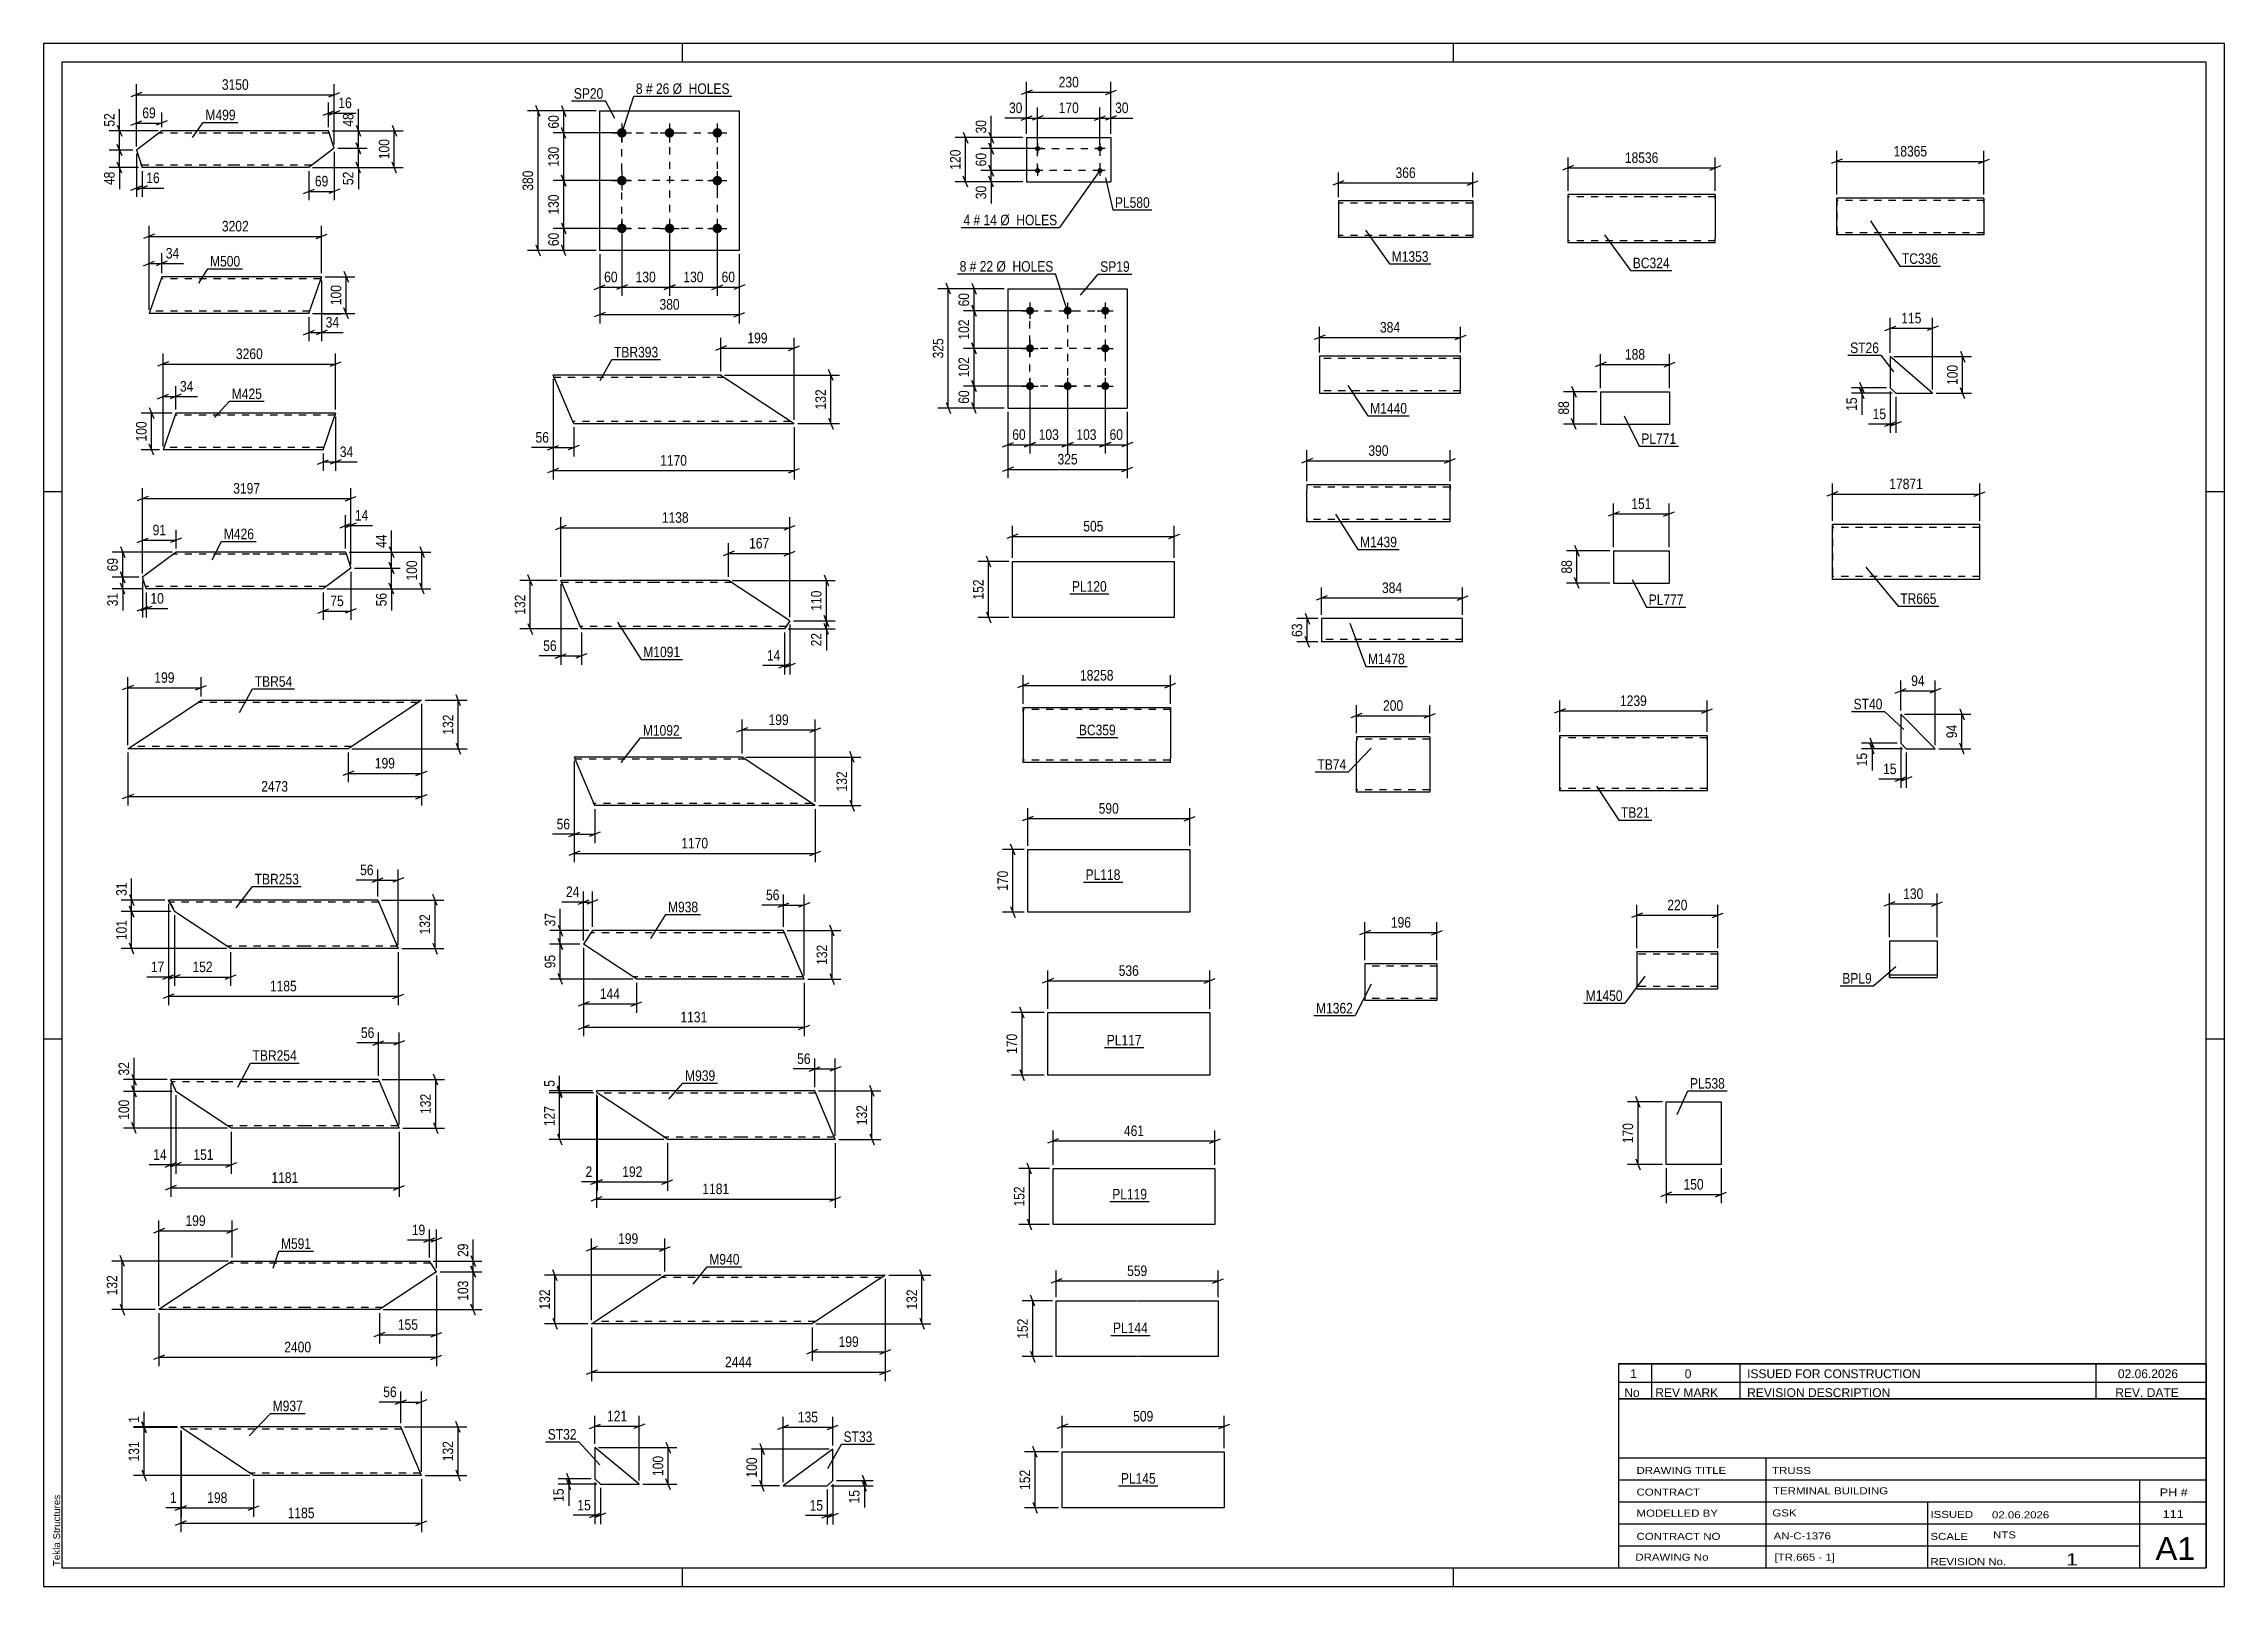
# Paper-space layout 'Layout1' of a CAD drawing. Header units: millimetres. Extents: x 0 to 594, y 0 to 420.
# The model-space entities are those that its viewports show. They can reach past a viewport. Long polylines and large blocks are cut down to what shows.
import ezdxf

# ---------------------------------------------------------------- set-up
doc = ezdxf.new("R2010")
doc.units = ezdxf.units.MM
doc.linetypes.add('DXK_LINE_DOT2', pattern=[3.9198, 1.9599, -1.9599])
doc.layers.add('Viewport layer', color=7, linetype='Continuous', plot=False)
doc.styles.add('Arial', font='ARIAL.TTF', dxfattribs={"height": 0.2})
doc.styles.add('Arial Narrow', font='ARIALN.TTF', dxfattribs={"height": 0.2})

# ---------------------------------------------------------------- blocks, each defined once
blk = doc.blocks.new('Unknown-570389203-1132')
at = {"color": 5, "linetype": 'Continuous'}
for p, q in [((594, 420), (0, 420)), ((0, 420), (0, 0)), ((174, 415), (174, 420)), ((384, 415), (384, 420)), ((594, 0), (594, 420)), ((589, 415), (5, 415)), ((5, 415), (5, 5)), ((589, 5), (589, 415)), ((5, 298), (0, 298)), ((594, 298), (589, 298)), ((5, 149), (0, 149)), ((594, 149), (589, 149)), ((0, 0), (594, 0)), ((5, 5), (589, 5)), ((174, 0), (174, 5)), ((384, 0), (384, 5))]:
    blk.add_line(p, q, dxfattribs=at)
at = {"color": 174, "linetype": 'Continuous', "style": 'Arial'}
blk.add_text('Tekla Structures', height=1.9102, rotation=90, dxfattribs=at).set_placement((4.5, 5.5))
blk = doc.blocks.new('Part-570389203-10312 - 10296')
at = {"color": 2, "linetype": 'Continuous'}
for p, q in [((515.23, 228.04), (505.83, 237.44)), ((505.83, 237.44), (505.83, 229.54)), ((505.83, 229.54), (507.33, 228.04)), ((507.33, 228.04), (515.23, 228.04))]:
    blk.add_line(p, q, dxfattribs=at)
blk = doc.blocks.new('Part-570389203-8086 - 8070')
at = {"color": 2, "linetype": 'Continuous'}
for p, q in [((49.55, 87.36), (31.42, 75.36)), ((51.36, 88.56), (49.55, 87.36)), ((51.36, 88.56), (71.36, 88.56)), ((71.46, 88.56), (105.07, 88.56)), ((107, 85.64), (91.46, 75.36)), ((107, 85.64), (105.07, 88.56)), ((71.36, 75.36), (31.42, 75.36)), ((91.46, 75.36), (71.46, 75.36))]:
    blk.add_line(p, q, dxfattribs=at)
at = {"color": 7, "linetype": 'DXK_LINE_DOT2'}
for p, q in [((71.36, 87.96), (50.46, 87.96)), ((105.47, 87.96), (71.46, 87.96)), ((32.33, 75.96), (32.4, 76)), ((71.36, 75.96), (32.33, 75.96)), ((92.37, 75.96), (71.46, 75.96))]:
    blk.add_line(p, q, dxfattribs=at)
blk = doc.blocks.new('Part-570389203-9939 - 9923')
at = {"color": 2, "linetype": 'Continuous'}
for p, q in [((389.28, 377.19), (352.68, 377.19)), ((352.68, 377.19), (352.68, 367.28)), ((389.28, 377.19), (389.28, 367.19)), ((352.68, 367.19), (352.68, 367.28)), ((389.28, 367.19), (352.68, 367.19))]:
    blk.add_line(p, q, dxfattribs=at)
at = {"color": 7, "linetype": 'DXK_LINE_DOT2'}
for p, q in [((389.28, 376.59), (352.68, 376.59)), ((352.68, 367.79), (352.68, 367.83)), ((389.28, 367.79), (352.68, 367.79)), ((389.28, 367.79), (389.28, 367.83))]:
    blk.add_line(p, q, dxfattribs=at)
blk = doc.blocks.new('Part-570389203-18737 - 18736')
at = {"color": 2, "linetype": 'Continuous'}
for p, q in [((32.17, 396.27), (25.27, 391.04)), ((52.17, 396.27), (32.17, 396.27)), ((77.6, 396.27), (52.27, 396.27)), ((79.16, 391.5), (77.6, 396.27)), ((25.27, 391.04), (26.44, 387.47)), ((26.72, 386.62), (26.44, 387.47)), ((26.8, 386.36), (26.72, 386.62)), ((26.83, 386.27), (26.8, 386.36)), ((52.17, 386.27), (26.83, 386.27)), ((72.27, 386.27), (52.27, 386.27)), ((79.16, 391.5), (72.27, 386.27))]:
    blk.add_line(p, q, dxfattribs=at)
at = {"color": 7, "linetype": 'DXK_LINE_DOT2'}
for p, q in [((52.17, 395.67), (31.37, 395.67)), ((77.79, 395.67), (52.27, 395.67)), ((26.59, 387.01), (26.44, 387.47)), ((26.72, 386.62), (26.62, 386.92)), ((52.17, 386.87), (26.64, 386.87)), ((73.06, 386.87), (52.27, 386.87))]:
    blk.add_line(p, q, dxfattribs=at)
blk = doc.blocks.new('Part-570389203-10216 - 10200')
at = {"color": 2, "linetype": 'Continuous'}
for p, q in [((379.52, 169.46), (359.9, 169.46)), ((359.9, 169.46), (359.9, 159.55)), ((379.52, 169.46), (379.52, 159.46)), ((359.9, 159.46), (359.9, 159.55)), ((379.52, 159.46), (359.9, 159.46))]:
    blk.add_line(p, q, dxfattribs=at)
at = {"color": 7, "linetype": 'DXK_LINE_DOT2'}
for p, q in [((379.52, 168.86), (359.9, 168.86)), ((359.9, 160.06), (359.9, 160.1)), ((379.52, 160.06), (359.9, 160.06)), ((379.52, 160.06), (379.52, 160.1))]:
    blk.add_line(p, q, dxfattribs=at)
blk = doc.blocks.new('Part-570389203-7688 - 7672')
at = {"color": 2, "linetype": 'Continuous'}
for p, q in [((22.94, 228.02), (41.07, 240.02)), ((41.07, 240.02), (42.88, 241.22)), ((42.88, 241.22), (62.88, 241.22)), ((62.98, 241.22), (102.93, 241.22)), ((101.11, 240.02), (82.98, 228.02)), ((102.93, 241.22), (101.11, 240.02)), ((62.88, 228.02), (22.94, 228.02)), ((82.98, 228.02), (62.98, 228.02))]:
    blk.add_line(p, q, dxfattribs=at)
at = {"color": 7, "linetype": 'DXK_LINE_DOT2'}
for p, q in [((62.88, 240.62), (41.98, 240.62)), ((102.02, 240.62), (62.98, 240.62)), ((102.79, 241.13), (101.11, 240.02)), ((23.84, 228.62), (23.91, 228.66)), ((62.88, 228.62), (23.84, 228.62)), ((83.89, 228.62), (62.98, 228.62)), ((83.89, 228.62), (83.96, 228.66))]:
    blk.add_line(p, q, dxfattribs=at)
blk = doc.blocks.new('Bolt-570389203-9989 - 9955')
at = {"linetype": 'Continuous'}
for points in [[(270.73, 390.72, -1), (270.73, 392.12, -1)], [(287.73, 390.72, -1), (287.73, 392.12, -1)], [(270.73, 384.72, -1), (270.73, 386.12, -1)], [(287.73, 384.72, -1), (287.73, 386.12, -1)]]:
    blk.add_hatch(color=1, dxfattribs=at).paths.add_polyline_path(points)
at = {"color": 1, "linetype": 'Continuous'}
for p, q in [((270.73, 392.82), (270.73, 390.02)), ((287.73, 392.82), (287.73, 390.02)), ((272.13, 391.42), (269.33, 391.42)), ((270.73, 386.82), (270.73, 384.02)), ((289.13, 391.42), (286.33, 391.42)), ((287.73, 386.82), (287.73, 384.02)), ((272.13, 385.42), (269.33, 385.42)), ((289.13, 385.42), (286.33, 385.42))]:
    blk.add_line(p, q, dxfattribs=at)
blk = doc.blocks.new('Part-570389203-10004 - 9955')
at = {"color": 2, "linetype": 'Continuous'}
for p, q in [((267.73, 394.42), (267.73, 382.42)), ((267.73, 394.42), (290.73, 394.42)), ((290.73, 394.42), (290.73, 382.42)), ((267.73, 382.42), (290.73, 382.42))]:
    blk.add_line(p, q, dxfattribs=at)
blk = doc.blocks.new('Part-570389203-18766 - 18765')
at = {"color": 2, "linetype": 'Continuous'}
for p, q in [((32.17, 356.55), (28.72, 346.55)), ((52.17, 356.55), (32.17, 356.55)), ((75.71, 356.55), (52.27, 356.55)), ((75.68, 356.46), (75.29, 355.35)), ((75.71, 356.55), (75.68, 356.46)), ((72.27, 346.55), (75.29, 355.35)), ((52.17, 346.55), (28.72, 346.55)), ((72.27, 346.55), (52.27, 346.55))]:
    blk.add_line(p, q, dxfattribs=at)
at = {"color": 7, "linetype": 'DXK_LINE_DOT2'}
for p, q in [((52.17, 355.95), (31.96, 355.95)), ((75.5, 355.95), (52.27, 355.95)), ((75.29, 355.35), (75.59, 356.2)), ((52.17, 347.15), (28.93, 347.15)), ((72.47, 347.15), (52.27, 347.15)), ((72.3, 346.65), (72.27, 346.55))]:
    blk.add_line(p, q, dxfattribs=at)
blk = doc.blocks.new('Part-570389203-10248 - 10232')
at = {"color": 2, "linetype": 'Continuous'}
for p, q in [((456.02, 172.71), (434, 172.71)), ((434, 172.71), (434, 162.8)), ((456.02, 163.91), (456.02, 172.71)), ((434, 162.8), (434, 162.71)), ((434, 162.71), (456.02, 162.71)), ((456.02, 162.71), (456.02, 163.91))]:
    blk.add_line(p, q, dxfattribs=at)
at = {"color": 7, "linetype": 'DXK_LINE_DOT2'}
for p, q in [((456.02, 172.11), (434, 172.11)), ((456.02, 172.11), (456.02, 172.06)), ((456.02, 172.06), (456.02, 172.11)), ((456.02, 171.97), (456.02, 172.06)), ((456.02, 172.06), (456.02, 171.97)), ((434, 163.31), (434, 163.36)), ((456.02, 163.31), (434, 163.31)), ((456.02, 163.36), (456.02, 163.68)), ((456.02, 163.31), (456.02, 163.36))]:
    blk.add_line(p, q, dxfattribs=at)
blk = doc.blocks.new('Part-570389203-7797 - 7781')
at = {"color": 2, "linetype": 'Continuous'}
for p, q in [((70.91, 186.85), (33.98, 186.85)), ((34.03, 186.75), (33.98, 186.85)), ((34.17, 186.49), (34.03, 186.75)), ((34.17, 186.49), (35.68, 183.72)), ((91.01, 186.85), (71.01, 186.85)), ((91.01, 186.85), (96.61, 173.65)), ((49.79, 174.39), (35.68, 183.72)), ((50.91, 173.65), (49.79, 174.39)), ((70.91, 173.65), (50.91, 173.65)), ((96.61, 173.65), (71.01, 173.65))]:
    blk.add_line(p, q, dxfattribs=at)
at = {"color": 7, "linetype": 'DXK_LINE_DOT2'}
for p, q in [((33.98, 186.85), (34.03, 186.75)), ((34.03, 186.75), (34.17, 186.49)), ((34.17, 186.49), (35.68, 183.72)), ((70.91, 186.25), (34.31, 186.25)), ((34.31, 186.25), (35.68, 183.72)), ((34.33, 186.2), (34.31, 186.25)), ((34.33, 186.2), (35.68, 183.72)), ((91.26, 186.25), (71.01, 186.25)), ((70.91, 174.25), (50, 174.25)), ((96.35, 174.25), (71.01, 174.25)), ((96.35, 174.25), (96.33, 174.29))]:
    blk.add_line(p, q, dxfattribs=at)
blk = doc.blocks.new('Part-570389203-10109 - 10093')
at = {"color": 2, "linetype": 'Continuous'}
for p, q in [((385.94, 334.88), (347.54, 334.88)), ((347.54, 334.88), (347.54, 324.97)), ((385.94, 326.08), (385.94, 334.88)), ((347.54, 324.97), (347.54, 324.88)), ((347.54, 324.88), (385.94, 324.88)), ((385.94, 324.88), (385.94, 326.08))]:
    blk.add_line(p, q, dxfattribs=at)
at = {"color": 7, "linetype": 'DXK_LINE_DOT2'}
for p, q in [((385.94, 334.28), (347.54, 334.28)), ((385.94, 334.28), (385.94, 334.23)), ((385.94, 334.23), (385.94, 334.28)), ((385.94, 334.13), (385.94, 334.23)), ((385.94, 334.23), (385.94, 334.13)), ((347.54, 325.48), (347.54, 325.52)), ((385.94, 325.48), (347.54, 325.48)), ((385.94, 325.52), (385.94, 325.85)), ((385.94, 325.48), (385.94, 325.52))]:
    blk.add_line(p, q, dxfattribs=at)
blk = doc.blocks.new('Part-570389203-18774 - 18773')
at = {"color": 2, "linetype": 'Continuous'}
for p, q in [((36, 319.43), (32.56, 309.43)), ((56, 319.43), (36, 319.43)), ((79.54, 319.43), (56.1, 319.43)), ((76.1, 309.43), (79.13, 318.23)), ((79.51, 319.34), (79.13, 318.23)), ((79.54, 319.43), (79.51, 319.34)), ((56, 309.43), (32.56, 309.43)), ((76.1, 309.43), (56.1, 309.43))]:
    blk.add_line(p, q, dxfattribs=at)
at = {"color": 7, "linetype": 'DXK_LINE_DOT2'}
for p, q in [((56, 318.83), (35.79, 318.83)), ((79.34, 318.83), (56.1, 318.83)), ((79.13, 318.23), (79.42, 319.08)), ((56, 310.03), (32.76, 310.03)), ((76.31, 310.03), (56.1, 310.03)), ((76.13, 309.52), (76.1, 309.43))]:
    blk.add_line(p, q, dxfattribs=at)
blk = doc.blocks.new('Part-570389203-10280 - 10264')
at = {"color": 2, "linetype": 'Continuous'}
for p, q in [((502.76, 175.78), (502.76, 165.83)), ((502.76, 175.78), (515.76, 175.78)), ((515.76, 175.78), (515.76, 175.74)), ((515.76, 175.74), (515.76, 165.83)), ((515.76, 166.38), (502.76, 166.38)), ((502.76, 165.83), (502.76, 165.78)), ((502.76, 165.78), (515.76, 165.78)), ((515.76, 165.78), (515.76, 165.83))]:
    blk.add_line(p, q, dxfattribs=at)
at = {"color": 7, "linetype": 'DXK_LINE_DOT2'}
for p, q in [((502.76, 165.78), (502.76, 166.91)), ((515.76, 165.78), (515.76, 165.83))]:
    blk.add_line(p, q, dxfattribs=at)
blk = doc.blocks.new('Part-570389203-7943 - 7927')
at = {"color": 2, "linetype": 'Continuous'}
for p, q in [((71.11, 137.95), (34.63, 137.95)), ((34.67, 137.86), (34.63, 137.95)), ((34.78, 137.6), (34.67, 137.86)), ((34.78, 137.6), (35.98, 134.76)), ((91.21, 137.95), (71.21, 137.95)), ((91.21, 137.95), (96.81, 124.75)), ((49.99, 125.5), (35.98, 134.76)), ((51.11, 124.75), (49.99, 125.5)), ((71.11, 124.75), (51.11, 124.75)), ((96.81, 124.75), (71.21, 124.75))]:
    blk.add_line(p, q, dxfattribs=at)
at = {"color": 7, "linetype": 'DXK_LINE_DOT2'}
for p, q in [((34.63, 137.95), (34.67, 137.86)), ((34.67, 137.86), (34.78, 137.6)), ((34.78, 137.6), (34.95, 137.21)), ((71.11, 137.35), (34.89, 137.35)), ((34.89, 137.35), (35.99, 134.76)), ((34.9, 137.31), (34.89, 137.35)), ((34.9, 137.31), (35.98, 134.76)), ((34.95, 137.21), (35.99, 134.76)), ((91.46, 137.35), (71.21, 137.35)), ((71.11, 125.35), (50.2, 125.35)), ((96.56, 125.35), (71.21, 125.35)), ((96.56, 125.35), (96.54, 125.4))]:
    blk.add_line(p, q, dxfattribs=at)
blk = doc.blocks.new('Part-570389203-10141 - 10125')
at = {"color": 2, "linetype": 'Continuous'}
for p, q in [((344.08, 299.85), (344.08, 298.65)), ((383.09, 299.85), (344.08, 299.85)), ((344.08, 290.59), (344.08, 298.65)), ((383.09, 299.85), (383.09, 299.76)), ((383.09, 299.76), (383.09, 298.65)), ((383.09, 289.85), (383.09, 298.65)), ((344.08, 289.94), (344.08, 290.59)), ((344.08, 289.85), (344.08, 289.94)), ((383.09, 289.85), (344.08, 289.85))]:
    blk.add_line(p, q, dxfattribs=at)
at = {"color": 7, "linetype": 'DXK_LINE_DOT2'}
for p, q in [((383.09, 299.25), (344.08, 299.25)), ((383.09, 299.85), (383.09, 299.85)), ((383.09, 298.65), (383.09, 299.5)), ((344.08, 290.59), (344.08, 290.2)), ((344.08, 290.45), (344.08, 290.5)), ((383.09, 290.45), (344.08, 290.45)), ((344.08, 289.85), (344.08, 289.85)), ((383.09, 290.45), (383.09, 290.5))]:
    blk.add_line(p, q, dxfattribs=at)
blk = doc.blocks.new('Part-570389203-18782 - 18781')
at = {"color": 2, "linetype": 'Continuous'}
for p, q in [((36.08, 281.59), (26.95, 274.73)), ((56.08, 281.59), (36.08, 281.59)), ((82.25, 281.59), (56.18, 281.59)), ((82.25, 281.59), (82.28, 281.5)), ((82.28, 281.5), (83.66, 277.21)), ((27.85, 271.94), (26.95, 274.73)), ((83.66, 277.21), (76.18, 271.59)), ((27.94, 271.68), (27.85, 271.94)), ((27.97, 271.59), (27.94, 271.68)), ((56.08, 271.59), (27.97, 271.59)), ((76.18, 271.59), (56.18, 271.59))]:
    blk.add_line(p, q, dxfattribs=at)
at = {"color": 7, "linetype": 'DXK_LINE_DOT2'}
for p, q in [((56.08, 280.99), (35.28, 280.99)), ((82.44, 280.99), (56.18, 280.99)), ((27.76, 272.23), (27.73, 272.33)), ((56.08, 272.19), (27.77, 272.19)), ((76.98, 272.19), (56.18, 272.19))]:
    blk.add_line(p, q, dxfattribs=at)
blk = doc.blocks.new('Part-570389203-10371 - 10355')
at = {"color": 2, "linetype": 'Continuous'}
for p, q in [((424.07, 325.23), (424.07, 316.43)), ((424.07, 325.23), (442.87, 325.23)), ((442.87, 325.23), (442.87, 316.43)), ((424.07, 316.43), (442.87, 316.43))]:
    blk.add_line(p, q, dxfattribs=at)
blk = doc.blocks.new('Part-570389203-8225 - 8209')
at = {"color": 2, "linetype": 'Continuous'}
for p, q in [((77.2, 43.4), (37.37, 43.4)), ((37.42, 43.31), (37.37, 43.4)), ((37.44, 43.28), (37.42, 43.31)), ((56.08, 30.94), (37.44, 43.28)), ((97.3, 43.4), (77.3, 43.4)), ((102.9, 30.2), (97.3, 43.4)), ((57.2, 30.2), (56.08, 30.94)), ((77.2, 30.2), (57.2, 30.2)), ((102.9, 30.2), (77.3, 30.2))]:
    blk.add_line(p, q, dxfattribs=at)
at = {"color": 7, "linetype": 'DXK_LINE_DOT2'}
for p, q in [((37.42, 43.31), (37.44, 43.28)), ((77.2, 42.8), (38.16, 42.8)), ((97.55, 42.8), (77.3, 42.8)), ((56.22, 30.85), (56.29, 30.8)), ((77.2, 30.8), (56.29, 30.8)), ((102.64, 30.8), (77.3, 30.8)), ((102.64, 30.8), (102.62, 30.85))]:
    blk.add_line(p, q, dxfattribs=at)
blk = doc.blocks.new('Part-570389203-10414 - 10398')
at = {"color": 2, "linetype": 'Continuous'}
for p, q in [((427.62, 281.96), (427.62, 273.16)), ((427.62, 281.96), (442.76, 281.96)), ((442.76, 281.96), (442.76, 273.16)), ((427.62, 273.16), (442.76, 273.16))]:
    blk.add_line(p, q, dxfattribs=at)
blk = doc.blocks.new('Part-570389203-8355 - 8339')
at = {"color": 2, "linetype": 'Continuous'}
for p, q in [((149.5, 178.54), (147.06, 174.86)), ((181.45, 178.54), (149.5, 178.54)), ((201.55, 178.54), (181.55, 178.54)), ((207.16, 165.34), (201.55, 178.54)), ((160.33, 166.08), (147.06, 174.86)), ((161.45, 165.34), (160.33, 166.08)), ((181.45, 165.34), (161.45, 165.34)), ((207.16, 165.34), (181.55, 165.34))]:
    blk.add_line(p, q, dxfattribs=at)
at = {"color": 7, "linetype": 'DXK_LINE_DOT2'}
for p, q in [((181.45, 177.94), (149.1, 177.94)), ((201.81, 177.94), (181.55, 177.94)), ((181.45, 165.94), (160.55, 165.94)), ((206.9, 165.94), (181.55, 165.94)), ((206.9, 165.94), (206.88, 165.98))]:
    blk.add_line(p, q, dxfattribs=at)
blk = doc.blocks.new('Part-570389203-10459 - 10441')
at = {"color": 2, "linetype": 'Continuous'}
for p, q in [((487.25, 274.11), (487.25, 289.11)), ((487.25, 289.11), (487.25, 289.11)), ((507.25, 289.11), (487.25, 289.11)), ((527.35, 289.11), (507.35, 289.11)), ((527.35, 274.11), (527.35, 289.11)), ((487.25, 274.11), (487.25, 274.11)), ((507.25, 274.11), (487.25, 274.11)), ((527.35, 274.11), (507.35, 274.11))]:
    blk.add_line(p, q, dxfattribs=at)
at = {"color": 7, "linetype": 'DXK_LINE_DOT2'}
for p, q in [((487.25, 289.11), (487.25, 274.11)), ((487.25, 289.11), (487.25, 289.11)), ((507.25, 288.31), (487.25, 288.31)), ((527.35, 288.31), (507.35, 288.31)), ((507.25, 274.91), (487.25, 274.91)), ((487.25, 274.11), (487.25, 274.11)), ((527.35, 274.91), (507.35, 274.91)), ((527.35, 274.23), (527.35, 274.11))]:
    blk.add_line(p, q, dxfattribs=at)
blk = doc.blocks.new('Part-570389203-8492 - 8476')
at = {"color": 2, "linetype": 'Continuous'}
for p, q in [((189.92, 134.89), (150.55, 134.89)), ((150.77, 134.37), (150.55, 134.89)), ((168.81, 122.43), (150.77, 134.37)), ((210.02, 134.89), (190.02, 134.89)), ((215.63, 121.69), (210.02, 134.89)), ((169.92, 121.69), (168.81, 122.43)), ((189.92, 121.69), (169.92, 121.69)), ((215.63, 121.69), (190.02, 121.69))]:
    blk.add_line(p, q, dxfattribs=at)
at = {"color": 7, "linetype": 'DXK_LINE_DOT2'}
for p, q in [((189.92, 134.29), (150.89, 134.29)), ((210.28, 134.29), (190.02, 134.29)), ((168.95, 122.33), (169.02, 122.29)), ((189.92, 122.29), (169.02, 122.29)), ((215.37, 122.29), (190.02, 122.29)), ((215.37, 122.29), (215.35, 122.33))]:
    blk.add_line(p, q, dxfattribs=at)
blk = doc.blocks.new('Part-570389203-10492 - 10476')
at = {"color": 2, "linetype": 'Continuous'}
for p, q in [((503, 334.81), (503, 326.31)), ((514.5, 324.81), (503, 334.81)), ((503, 326.31), (504.5, 324.81)), ((504.5, 324.81), (514.5, 324.81))]:
    blk.add_line(p, q, dxfattribs=at)
blk = doc.blocks.new('Part-570389203-8622 - 8606')
at = {"color": 2, "linetype": 'Continuous'}
for p, q in [((149.26, 71.5), (167.39, 83.5)), ((167.39, 83.5), (169.21, 84.7)), ((169.21, 84.7), (189.21, 84.7)), ((189.31, 84.7), (229.25, 84.7)), ((227.44, 83.5), (209.31, 71.5)), ((229.25, 84.7), (227.44, 83.5)), ((189.21, 71.5), (149.26, 71.5)), ((209.31, 71.5), (189.31, 71.5))]:
    blk.add_line(p, q, dxfattribs=at)
at = {"color": 7, "linetype": 'DXK_LINE_DOT2'}
for p, q in [((189.21, 84.1), (168.3, 84.1)), ((228.34, 84.1), (189.31, 84.1)), ((229.11, 84.61), (227.44, 83.5)), ((150.17, 72.1), (150.24, 72.15)), ((189.21, 72.1), (150.17, 72.1)), ((210.21, 72.1), (189.31, 72.1)), ((210.21, 72.1), (210.28, 72.15))]:
    blk.add_line(p, q, dxfattribs=at)
blk = doc.blocks.new('Part-570389203-8731 - 8715')
at = {"color": 2, "linetype": 'Continuous'}
for p, q in [((412.99, 230.41), (412.99, 231.61)), ((412.99, 231.61), (432.99, 231.61)), ((412.99, 217.36), (412.99, 230.41)), ((433.09, 231.61), (453.09, 231.61)), ((453.09, 231.61), (453.09, 231.52)), ((453.09, 231.52), (453.09, 230.41)), ((453.09, 230.41), (453.09, 216.61)), ((412.99, 216.71), (412.99, 217.36)), ((412.99, 216.61), (412.99, 216.71)), ((432.99, 216.61), (412.99, 216.61)), ((453.09, 216.61), (433.09, 216.61))]:
    blk.add_line(p, q, dxfattribs=at)
at = {"color": 7, "linetype": 'DXK_LINE_DOT2'}
for p, q in [((432.99, 231.01), (412.99, 231.01)), ((453.09, 231.01), (433.09, 231.01)), ((453.09, 230.41), (453.09, 231.26)), ((412.99, 217.36), (412.99, 216.97)), ((412.99, 217.21), (412.99, 217.26)), ((432.99, 217.21), (412.99, 217.21)), ((453.09, 217.21), (433.09, 217.21)), ((453.09, 217.21), (453.09, 217.26))]:
    blk.add_line(p, q, dxfattribs=at)
blk = doc.blocks.new('Part-570389203-8766 - 8748')
at = {"color": 2, "linetype": 'Continuous'}
for p, q in [((435.23, 378.93), (415.23, 378.93)), ((415.23, 365.82), (415.23, 378.93)), ((455.33, 378.93), (435.33, 378.93)), ((455.33, 378.93), (455.33, 378.83)), ((455.33, 378.83), (455.33, 377.73)), ((455.33, 377.73), (455.33, 366.93)), ((415.23, 365.73), (415.23, 365.82)), ((435.23, 365.73), (415.23, 365.73)), ((455.33, 365.73), (435.33, 365.73)), ((455.33, 365.73), (455.33, 366.93))]:
    blk.add_line(p, q, dxfattribs=at)
at = {"color": 7, "linetype": 'DXK_LINE_DOT2'}
for p, q in [((435.23, 378.33), (415.23, 378.33)), ((455.33, 378.33), (435.33, 378.33)), ((455.33, 377.73), (455.33, 378.57)), ((415.23, 366.33), (415.23, 366.37)), ((435.23, 366.33), (415.23, 366.33)), ((455.33, 366.33), (435.33, 366.33)), ((455.33, 366.37), (455.33, 366.7)), ((455.33, 366.33), (455.33, 366.37))]:
    blk.add_line(p, q, dxfattribs=at)
blk = doc.blocks.new('Part-570389203-8801 - 8783')
at = {"color": 2, "linetype": 'Continuous'}
for p, q in [((488.42, 367.93), (488.42, 377.93)), ((488.42, 377.93), (488.42, 377.93)), ((508.42, 377.93), (488.42, 377.93)), ((528.52, 377.93), (508.52, 377.93)), ((528.52, 377.93), (528.52, 377.84)), ((528.52, 377.84), (528.52, 376.73)), ((528.52, 376.73), (528.52, 367.93)), ((488.42, 367.93), (488.42, 367.93)), ((508.42, 367.93), (488.42, 367.93)), ((528.52, 367.93), (508.52, 367.93))]:
    blk.add_line(p, q, dxfattribs=at)
at = {"color": 7, "linetype": 'DXK_LINE_DOT2'}
for p, q in [((488.42, 377.93), (488.42, 367.93)), ((488.42, 377.93), (488.42, 377.93)), ((508.42, 377.33), (488.42, 377.33)), ((528.52, 377.33), (508.52, 377.33)), ((528.52, 376.73), (528.52, 377.58)), ((508.42, 368.53), (488.42, 368.53)), ((528.52, 368.53), (508.52, 368.53)), ((528.52, 368.53), (528.52, 368.57)), ((488.42, 367.93), (488.42, 367.93)), ((528.52, 367.93), (528.52, 368.02))]:
    blk.add_line(p, q, dxfattribs=at)
blk = doc.blocks.new('Bolt-570389203-8852 - 8818')
at = {"linetype": 'Continuous'}
for points in [[(268.67, 348.39, -1), (268.67, 346.19, -1)], [(278.92, 348.39, -1), (278.92, 346.19, -1)], [(289.17, 348.39, -1), (289.17, 346.19, -1)], [(268.67, 338.14, -1), (268.67, 335.94, -1)], [(289.17, 338.14, -1), (289.17, 335.94, -1)], [(268.67, 327.89, -1), (268.67, 325.69, -1)], [(278.92, 327.89, -1), (278.92, 325.69, -1)], [(289.17, 327.89, -1), (289.17, 325.69, -1)]]:
    blk.add_hatch(color=1, dxfattribs=at).paths.add_polyline_path(points)
at = {"color": 1, "linetype": 'Continuous'}
for p, q in [((266.47, 347.29), (270.87, 347.29)), ((268.67, 349.49), (268.67, 345.09)), ((276.72, 347.29), (281.12, 347.29)), ((278.92, 349.49), (278.92, 345.09)), ((286.97, 347.29), (291.37, 347.29)), ((289.17, 349.49), (289.17, 345.09)), ((268.67, 339.24), (268.67, 334.84)), ((289.17, 339.24), (289.17, 334.84)), ((266.47, 337.04), (270.87, 337.04)), ((286.97, 337.04), (291.37, 337.04)), ((266.47, 326.79), (270.87, 326.79)), ((268.67, 328.99), (268.67, 324.59)), ((276.72, 326.79), (281.12, 326.79)), ((278.92, 328.99), (278.92, 324.59)), ((286.97, 326.79), (291.37, 326.79)), ((289.17, 328.99), (289.17, 324.59))]:
    blk.add_line(p, q, dxfattribs=at)
blk = doc.blocks.new('Part-570389203-8867 - 8818')
at = {"color": 2, "linetype": 'Continuous'}
for p, q in [((262.67, 353.29), (262.67, 320.79)), ((262.67, 353.29), (295.17, 353.29)), ((295.17, 353.29), (295.17, 320.79)), ((262.67, 320.79), (295.17, 320.79))]:
    blk.add_line(p, q, dxfattribs=at)
blk = doc.blocks.new('Part-570389203-8962 - 8944')
at = {"color": 2, "linetype": 'Continuous'}
for p, q in [((266.81, 238.09), (266.81, 239.29)), ((266.81, 239.29), (286.81, 239.29)), ((266.81, 238.09), (266.81, 225.49)), ((286.91, 239.29), (306.91, 239.29)), ((306.91, 239.29), (306.91, 239.2)), ((306.91, 239.2), (306.91, 238.09)), ((306.91, 238.09), (306.91, 225.49)), ((266.81, 224.39), (266.81, 225.49)), ((266.81, 224.29), (266.81, 224.39)), ((286.81, 224.29), (266.81, 224.29)), ((306.91, 224.29), (286.91, 224.29)), ((306.91, 224.29), (306.91, 225.49))]:
    blk.add_line(p, q, dxfattribs=at)
at = {"color": 7, "linetype": 'DXK_LINE_DOT2'}
for p, q in [((286.81, 238.69), (266.81, 238.69)), ((266.81, 238.55), (266.81, 238.09)), ((306.91, 238.69), (286.91, 238.69)), ((306.91, 238.09), (306.91, 238.94)), ((266.81, 224.65), (266.81, 225.49)), ((266.81, 224.89), (266.81, 224.94)), ((266.81, 224.89), (266.81, 224.94)), ((286.81, 224.89), (266.81, 224.89)), ((266.81, 224.29), (266.81, 224.29)), ((306.91, 224.89), (286.91, 224.89)), ((306.91, 224.94), (306.91, 225.49)), ((306.91, 224.89), (306.91, 224.94)), ((306.91, 224.89), (306.91, 224.94)), ((306.91, 224.29), (306.91, 224.39))]:
    blk.add_line(p, q, dxfattribs=at)
blk = doc.blocks.new('Bolt-570389203-9013 - 8979')
at = {"linetype": 'Continuous'}
for points in [[(157.5, 397, -1), (157.5, 394.4, -1)], [(170.5, 397, -1), (170.5, 394.4, -1)], [(183.5, 397, -1), (183.5, 394.4, -1)], [(157.5, 384, -1), (157.5, 381.4, -1)], [(183.5, 384, -1), (183.5, 381.4, -1)], [(157.5, 371, -1), (157.5, 368.4, -1)], [(170.5, 371, -1), (170.5, 368.4, -1)], [(183.5, 371, -1), (183.5, 368.4, -1)]]:
    blk.add_hatch(color=1, dxfattribs=at).paths.add_polyline_path(points)
at = {"color": 1, "linetype": 'Continuous'}
for p, q in [((157.5, 398.3), (157.5, 393.1)), ((170.5, 398.3), (170.5, 393.1)), ((183.5, 398.3), (183.5, 393.1)), ((154.9, 395.7), (160.1, 395.7)), ((167.9, 395.7), (173.1, 395.7)), ((180.9, 395.7), (186.1, 395.7)), ((154.9, 382.7), (160.1, 382.7)), ((157.5, 385.3), (157.5, 380.1)), ((180.9, 382.7), (186.1, 382.7)), ((183.5, 385.3), (183.5, 380.1)), ((154.9, 369.7), (160.1, 369.7)), ((157.5, 372.3), (157.5, 367.1)), ((167.9, 369.7), (173.1, 369.7)), ((170.5, 372.3), (170.5, 367.1)), ((180.9, 369.7), (186.1, 369.7)), ((183.5, 372.3), (183.5, 367.1))]:
    blk.add_line(p, q, dxfattribs=at)
blk = doc.blocks.new('Part-570389203-9028 - 8979')
at = {"color": 2, "linetype": 'Continuous'}
for p, q in [((151.5, 363.7), (151.5, 401.7)), ((151.5, 401.7), (189.5, 401.7)), ((189.5, 401.7), (189.5, 363.7)), ((189.5, 363.7), (151.5, 363.7))]:
    blk.add_line(p, q, dxfattribs=at)
blk = doc.blocks.new('Part-570389203-9121 - 9105')
at = {"color": 2, "linetype": 'Continuous'}
for p, q in [((164.38, 329.75), (138.77, 329.75)), ((144.06, 317.29), (138.77, 329.75)), ((184.48, 329.75), (164.48, 329.75)), ((184.48, 329.75), (204.42, 316.55)), ((144.34, 316.64), (144.06, 317.29)), ((144.34, 316.64), (144.38, 316.55)), ((144.38, 316.55), (164.38, 316.55)), ((164.48, 316.55), (204.42, 316.55))]:
    blk.add_line(p, q, dxfattribs=at)
at = {"color": 7, "linetype": 'DXK_LINE_DOT2'}
for p, q in [((164.38, 329.15), (139.03, 329.15)), ((185.38, 329.15), (164.48, 329.15)), ((144.06, 317.29), (144.23, 316.9)), ((144.12, 317.15), (144.1, 317.2)), ((164.38, 317.15), (144.12, 317.15)), ((203.51, 317.15), (164.48, 317.15)), ((203.25, 317.33), (203.3, 317.29)), ((203.44, 317.2), (203.51, 317.15))]:
    blk.add_line(p, q, dxfattribs=at)
blk = doc.blocks.new('Part-570389203-9230 - 9214')
at = {"color": 2, "linetype": 'Continuous'}
for p, q in [((273.53, 139.2), (273.53, 156.2)), ((273.53, 156.2), (295.53, 156.2)), ((295.63, 156.2), (317.63, 156.2)), ((317.63, 156.2), (317.63, 139.2)), ((295.53, 139.2), (273.53, 139.2)), ((317.63, 139.2), (295.63, 139.2))]:
    blk.add_line(p, q, dxfattribs=at)
blk = doc.blocks.new('Part-570389203-9274 - 9258')
at = {"color": 2, "linetype": 'Continuous'}
for p, q in [((268.07, 183.59), (268.07, 200.59)), ((268.07, 200.59), (290.07, 200.59)), ((290.17, 200.59), (312.17, 200.59)), ((312.17, 200.59), (312.17, 183.59)), ((290.07, 183.59), (268.07, 183.59)), ((312.17, 183.59), (290.17, 183.59))]:
    blk.add_line(p, q, dxfattribs=at)
blk = doc.blocks.new('Part-570389203-9318 - 9302')
at = {"color": 2, "linetype": 'Continuous'}
for p, q in [((274.96, 98.55), (274.96, 113.75)), ((274.96, 113.75), (296.96, 113.75)), ((297.06, 113.75), (319.06, 113.75)), ((319.06, 113.75), (319.06, 98.55)), ((296.96, 98.55), (274.96, 98.55)), ((319.06, 98.55), (297.06, 98.55))]:
    blk.add_line(p, q, dxfattribs=at)
blk = doc.blocks.new('Part-570389203-9362 - 9346')
at = {"color": 2, "linetype": 'Continuous'}
for p, q in [((263.88, 263.78), (263.88, 278.98)), ((263.88, 278.98), (285.88, 278.98)), ((285.98, 278.98), (307.98, 278.98)), ((307.98, 278.98), (307.98, 263.78)), ((285.88, 263.78), (263.88, 263.78)), ((307.98, 263.78), (285.98, 263.78))]:
    blk.add_line(p, q, dxfattribs=at)
blk = doc.blocks.new('Part-570389203-9406 - 9390')
at = {"color": 2, "linetype": 'Continuous'}
for p, q in [((166.47, 273.88), (140.86, 273.88)), ((146.15, 261.42), (140.86, 273.88)), ((186.57, 273.88), (166.57, 273.88)), ((203.23, 262.85), (186.57, 273.88)), ((146.43, 260.77), (146.15, 261.42)), ((203.23, 262.85), (201.8, 260.68)), ((146.47, 260.68), (146.43, 260.77)), ((166.47, 260.68), (146.47, 260.68)), ((201.8, 260.68), (166.57, 260.68))]:
    blk.add_line(p, q, dxfattribs=at)
at = {"color": 7, "linetype": 'DXK_LINE_DOT2'}
for p, q in [((166.47, 273.28), (141.12, 273.28)), ((187.47, 273.28), (166.57, 273.28)), ((146.15, 261.42), (146.32, 261.03)), ((146.21, 261.28), (146.19, 261.32)), ((166.47, 261.28), (146.21, 261.28)), ((146.47, 260.68), (146.47, 260.68)), ((202.2, 261.28), (166.57, 261.28))]:
    blk.add_line(p, q, dxfattribs=at)
blk = doc.blocks.new('Part-570389203-9543 - 9527')
at = {"color": 2, "linetype": 'Continuous'}
for p, q in [((170.13, 225.76), (144.52, 225.76)), ((144.52, 225.76), (149.81, 213.3)), ((190.23, 225.76), (170.23, 225.76)), ((210.17, 212.56), (190.23, 225.76)), ((150.09, 212.65), (149.81, 213.3)), ((150.13, 212.56), (150.09, 212.65)), ((170.13, 212.56), (150.13, 212.56)), ((210.17, 212.56), (170.23, 212.56))]:
    blk.add_line(p, q, dxfattribs=at)
at = {"color": 7, "linetype": 'DXK_LINE_DOT2'}
for p, q in [((170.13, 225.16), (144.78, 225.16)), ((191.13, 225.16), (170.23, 225.16)), ((149.81, 213.3), (149.98, 212.91)), ((149.87, 213.16), (149.85, 213.2)), ((170.13, 213.16), (149.87, 213.16)), ((209.26, 213.16), (170.23, 213.16)), ((209, 213.33), (209.05, 213.3)), ((209.2, 213.2), (209.26, 213.16))]:
    blk.add_line(p, q, dxfattribs=at)
blk = doc.blocks.new('Part-570389203-9652 - 9636')
at = {"color": 2, "linetype": 'Continuous'}
for p, q in [((275.81, 62.55), (275.81, 77.75)), ((275.81, 77.75), (297.81, 77.75)), ((297.91, 77.75), (319.91, 77.75)), ((319.91, 77.75), (319.91, 62.55)), ((297.81, 62.55), (275.81, 62.55)), ((319.91, 62.55), (297.91, 62.55))]:
    blk.add_line(p, q, dxfattribs=at)
blk = doc.blocks.new('Part-570389203-9696 - 9680')
at = {"color": 2, "linetype": 'Continuous'}
for p, q in [((277.47, 21.4), (277.47, 36.6)), ((277.47, 36.6), (299.47, 36.6)), ((299.57, 36.6), (321.57, 36.6)), ((321.57, 36.6), (321.57, 21.4)), ((299.47, 21.4), (277.47, 21.4)), ((321.57, 21.4), (299.57, 21.4))]:
    blk.add_line(p, q, dxfattribs=at)
blk = doc.blocks.new('Part-570389203-9741 - 9724')
at = {"color": 2, "linetype": 'Continuous'}
for p, q in [((357.58, 231.26), (357.58, 230.06)), ((377.58, 231.26), (357.58, 231.26)), ((357.58, 217), (357.58, 230.06)), ((377.58, 231.17), (377.58, 231.26)), ((377.58, 231.17), (377.58, 230.06)), ((377.58, 230.06), (377.58, 216.26)), ((357.58, 216.35), (357.58, 217)), ((357.58, 216.26), (357.58, 216.35)), ((377.58, 216.26), (357.58, 216.26))]:
    blk.add_line(p, q, dxfattribs=at)
at = {"color": 7, "linetype": 'DXK_LINE_DOT2'}
for p, q in [((377.58, 230.66), (357.58, 230.66)), ((377.58, 230.91), (377.58, 230.06)), ((357.58, 217), (357.58, 216.61)), ((357.58, 216.86), (357.58, 216.9)), ((377.58, 216.86), (357.58, 216.86)), ((357.58, 216.26), (357.58, 216.26)), ((377.58, 216.9), (377.58, 217)), ((377.58, 216.86), (377.58, 216.9)), ((377.58, 216.86), (377.58, 216.9))]:
    blk.add_line(p, q, dxfattribs=at)
blk = doc.blocks.new('Part-570389203-9773 - 9757')
at = {"color": 2, "linetype": 'Continuous'}
for p, q in [((441.92, 114.89), (441.92, 131.89)), ((441.92, 131.89), (456.92, 131.89)), ((456.92, 131.89), (456.92, 114.89)), ((456.92, 114.89), (441.92, 114.89))]:
    blk.add_line(p, q, dxfattribs=at)
blk = doc.blocks.new('Part-570389203-9816 - 9800')
at = {"color": 2, "linetype": 'Continuous'}
for p, q in [((150.17, 37.78), (150.17, 29.28)), ((162.26, 27.78), (150.17, 37.78)), ((151.67, 27.78), (150.17, 29.28)), ((151.67, 27.78), (162.26, 27.78))]:
    blk.add_line(p, q, dxfattribs=at)
blk = doc.blocks.new('Part-570389203-9875 - 9859')
at = {"color": 2, "linetype": 'Continuous'}
for p, q in [((214.93, 37.36), (201.43, 27.36)), ((214.93, 28.86), (214.93, 37.36)), ((201.43, 27.36), (213.43, 27.36)), ((213.43, 27.36), (214.93, 28.86))]:
    blk.add_line(p, q, dxfattribs=at)
blk = doc.blocks.new('Part-570389203-10173 - 10157')
at = {"color": 2, "linetype": 'Continuous'}
for p, q in [((386.5, 263.49), (348.09, 263.48)), ((348.09, 263.48), (348.09, 257.14)), ((386.5, 257.14), (386.5, 263.49)), ((386.5, 257.14), (348.09, 257.14))]:
    blk.add_line(p, q, dxfattribs=at)
at = {"color": 7, "linetype": 'DXK_LINE_DOT2'}
blk.add_line((386.5, 257.74), (348.09, 257.74), dxfattribs=at)
blk = doc.blocks.new('Rectangle-570389203-20301 - 9955')
at = {"color": 1, "linetype": 'DXK_LINE_DOT2'}
blk.add_lwpolyline([(270.73, 391.42), (287.73, 391.42), (287.73, 385.42), (270.73, 385.42), (270.73, 391.42)], close=True, dxfattribs=at)
blk = doc.blocks.new('Rectangle-570389203-20311 - 8818')
at = {"color": 1, "linetype": 'DXK_LINE_DOT2'}
blk.add_lwpolyline([(268.67, 347.29), (289.17, 347.29), (289.17, 326.79), (268.67, 326.79), (268.67, 347.29)], close=True, dxfattribs=at)
blk = doc.blocks.new('Rectangle-570389203-19974 - 8979')
at = {"color": 1, "linetype": 'DXK_LINE_DOT2'}
blk.add_lwpolyline([(157.5, 395.7), (183.5, 395.7), (183.5, 369.7), (157.5, 369.7), (157.5, 395.7)], close=True, dxfattribs=at)
blk = doc.blocks.new('Line-570389203-20321 - 8818')
at = {"color": 1, "linetype": 'DXK_LINE_DOT2'}
blk.add_line((278.92, 347.29), (278.92, 326.79), dxfattribs=at)
blk = doc.blocks.new('Line-570389203-19984 - 8979')
at = {"color": 1, "linetype": 'DXK_LINE_DOT2'}
blk.add_line((170.5, 395.7), (170.5, 369.7), dxfattribs=at)
blk = doc.blocks.new('Line-570389203-20328 - 8818')
at = {"color": 1, "linetype": 'DXK_LINE_DOT2'}
blk.add_line((289.17, 337.04), (268.67, 337.04), dxfattribs=at)
blk = doc.blocks.new('Line-570389203-19991 - 8979')
at = {"color": 1, "linetype": 'DXK_LINE_DOT2'}
blk.add_line((183.5, 382.7), (157.5, 382.7), dxfattribs=at)
blk = doc.blocks.new('StraightDimension-570389203-10314 - 10296')
at = {"color": 7, "linetype": 'Continuous'}
for p, q in [((521.91, 238.94), (523.11, 235.94)), ((506.83, 237.44), (524.91, 237.44)), ((522.51, 228.04), (522.51, 237.44)), ((516.23, 228.04), (524.91, 228.04)), ((523.11, 226.54), (521.91, 229.54))]:
    blk.add_line(p, q, dxfattribs=at)
at = {"color": 0}
blk.add_wipeout([(521.76, 235.17), (517.56, 235.17), (517.56, 230.32), (521.76, 230.32)], dxfattribs=at)
at = {"color": 3, "style": 'Arial Narrow'}
blk.add_text('94', height=2.863, rotation=90.00021, dxfattribs=at).set_placement((521.16, 230.92))
blk = doc.blocks.new('StraightDimension-570389203-10332 - 10296')
at = {"color": 7, "linetype": 'Continuous'}
for p, q in [((504.33, 243.2), (507.33, 244.4)), ((505.83, 238.44), (505.83, 246.65)), ((505.83, 243.8), (515.23, 243.8)), ((516.73, 244.4), (513.73, 243.2)), ((515.23, 229.04), (515.23, 246.65))]:
    blk.add_line(p, q, dxfattribs=at)
at = {"color": 0}
blk.add_wipeout([(512.95, 244.55), (512.95, 248.75), (508.1, 248.75), (508.1, 244.55)], dxfattribs=at)
at = {"color": 3, "style": 'Arial Narrow'}
blk.add_text('94', height=2.863, dxfattribs=at).set_placement((508.7, 245.15))
blk = doc.blocks.new('StraightDimension-570389203-10321 - 10296')
at = {"color": 7, "linetype": 'Continuous'}
for p, q in [((504.83, 229.54), (495.18, 229.54)), ((506.33, 228.04), (495.18, 228.04)), ((497.43, 231.04), (498.63, 228.04)), ((498.63, 226.54), (497.43, 229.54)), ((498.03, 228.04), (498.03, 229.54))]:
    blk.add_line(p, q, dxfattribs=at)
at = {"color": 0}
blk.add_wipeout([(497.28, 227.52), (493.08, 227.52), (493.08, 222.66), (497.28, 222.66)], dxfattribs=at)
at = {"color": 7, "linetype": 'Continuous'}
blk.add_line((498.03, 228.04), (498.03, 222.14), dxfattribs=at)
blk.add_line((498.03, 228.04), (498.03, 222.14), dxfattribs=at)
at = {"color": 3, "style": 'Arial Narrow'}
blk.add_text('15', height=2.863, rotation=90.00021, dxfattribs=at).set_placement((496.68, 223.26))
blk = doc.blocks.new('StraightDimension-570389203-10341 - 10296')
at = {"color": 7, "linetype": 'Continuous'}
for p, q in [((505.83, 228.54), (505.83, 217.38)), ((507.33, 227.04), (507.33, 217.38)), ((504.33, 219.18), (507.33, 220.38)), ((508.83, 220.38), (505.83, 219.18)), ((505.83, 219.78), (507.33, 219.78))]:
    blk.add_line(p, q, dxfattribs=at)
at = {"color": 0}
blk.add_wipeout([(505.3, 220.53), (505.3, 224.73), (500.44, 224.73), (500.44, 220.53)], dxfattribs=at)
at = {"color": 7, "linetype": 'Continuous'}
blk.add_line((505.83, 219.78), (499.92, 219.78), dxfattribs=at)
blk.add_line((505.83, 219.78), (499.92, 219.78), dxfattribs=at)
at = {"color": 3, "style": 'Arial Narrow'}
blk.add_text('15', height=2.863, dxfattribs=at).set_placement((501.04, 221.13))
blk = doc.blocks.new('StraightDimension-570389203-8178 - 8070')
at = {"color": 7, "linetype": 'Continuous'}
for p, q in [((32.92, 97.39), (29.92, 96.19)), ((31.42, 76.36), (31.42, 99.64)), ((31.42, 96.79), (51.36, 96.79)), ((49.86, 96.19), (52.86, 97.39)), ((51.36, 89.56), (51.36, 99.64))]:
    blk.add_line(p, q, dxfattribs=at)
at = {"color": 0}
blk.add_wipeout([(44.74, 97.54), (44.74, 101.74), (38.05, 101.74), (38.05, 97.54)], dxfattribs=at)
at = {"color": 3, "style": 'Arial Narrow'}
blk.add_text('199', height=2.863, dxfattribs=at).set_placement((38.65, 98.14))
blk = doc.blocks.new('StraightDimension-570389203-8158 - 8070')
at = {"color": 7, "linetype": 'Continuous'}
for p, q in [((107, 84.64), (107, 66.1)), ((91.46, 74.36), (91.46, 66.1)), ((92.96, 69.1), (89.96, 67.9)), ((91.46, 68.5), (107, 68.5)), ((105.5, 67.9), (108.5, 69.1))]:
    blk.add_line(p, q, dxfattribs=at)
at = {"color": 0}
blk.add_wipeout([(102.57, 69.25), (102.57, 73.45), (95.89, 73.45), (95.89, 69.25)], dxfattribs=at)
at = {"color": 3, "style": 'Arial Narrow'}
blk.add_text('155', height=2.863, dxfattribs=at).set_placement((96.49, 69.85))
blk = doc.blocks.new('StraightDimension-570389203-8089 - 8070')
at = {"color": 7, "linetype": 'Continuous'}
for p, q in [((107, 84.64), (107, 59.96)), ((31.42, 74.36), (31.42, 59.96)), ((32.92, 62.96), (29.92, 61.76)), ((31.42, 62.36), (107, 62.36)), ((105.5, 61.76), (108.5, 62.96))]:
    blk.add_line(p, q, dxfattribs=at)
at = {"color": 0}
blk.add_wipeout([(73.47, 63.11), (73.47, 67.31), (64.95, 67.31), (64.95, 63.11)], dxfattribs=at)
at = {"color": 3, "style": 'Arial Narrow'}
blk.add_text('2400', height=2.863, dxfattribs=at).set_placement((65.55, 63.71))
blk = doc.blocks.new('StraightDimension-570389203-8124 - 8070')
at = {"color": 7, "linetype": 'Continuous'}
for p, q in [((116.4, 90.06), (117.6, 87.06)), ((106.07, 88.56), (119.4, 88.56)), ((108, 85.64), (119.4, 85.64)), ((117.6, 84.14), (116.4, 87.14)), ((117, 85.64), (117, 88.56))]:
    blk.add_line(p, q, dxfattribs=at)
at = {"color": 0}
blk.add_wipeout([(116.25, 93.94), (112.05, 93.94), (112.05, 89.08), (116.25, 89.08)], dxfattribs=at)
at = {"color": 7, "linetype": 'Continuous'}
blk.add_line((117, 88.56), (117, 94.46), dxfattribs=at)
blk.add_line((117, 88.56), (117, 94.46), dxfattribs=at)
at = {"color": 3, "style": 'Arial Narrow'}
blk.add_text('29', height=2.863, rotation=90.00021, dxfattribs=at).set_placement((115.65, 89.68))
blk = doc.blocks.new('StraightDimension-570389203-8100 - 8070')
at = {"color": 7, "linetype": 'Continuous'}
for p, q in [((22.02, 87.06), (20.82, 90.06)), ((50.36, 88.56), (18.57, 88.56)), ((21.42, 75.36), (21.42, 88.56)), ((30.42, 75.36), (18.57, 75.36)), ((20.82, 76.86), (22.02, 73.86))]:
    blk.add_line(p, q, dxfattribs=at)
at = {"color": 0}
blk.add_wipeout([(20.67, 85.3), (16.47, 85.3), (16.47, 78.62), (20.67, 78.62)], dxfattribs=at)
at = {"color": 3, "style": 'Arial Narrow'}
blk.add_text('132', height=2.863, rotation=90.00021, dxfattribs=at).set_placement((20.07, 79.22))
blk = doc.blocks.new('StraightDimension-570389203-8125 - 8070')
at = {"color": 7, "linetype": 'Continuous'}
for p, q in [((108, 85.64), (119.4, 85.64)), ((116.4, 87.14), (117.6, 84.14)), ((117, 75.36), (117, 85.64)), ((92.46, 75.36), (119.4, 75.36)), ((117.6, 73.86), (116.4, 76.86))]:
    blk.add_line(p, q, dxfattribs=at)
at = {"color": 0}
blk.add_wipeout([(116.25, 83.84), (112.05, 83.84), (112.05, 77.16), (116.25, 77.16)], dxfattribs=at)
at = {"color": 3, "style": 'Arial Narrow'}
blk.add_text('103', height=2.863, rotation=90.00021, dxfattribs=at).set_placement((115.65, 77.76))
blk = doc.blocks.new('StraightDimension-570389203-8192 - 8070')
at = {"color": 7, "linetype": 'Continuous'}
for p, q in [((105.07, 89.56), (105.07, 97.12)), ((107, 86.64), (107, 97.12)), ((103.57, 93.67), (106.57, 94.87)), ((105.07, 94.27), (107, 94.27)), ((108.5, 94.87), (105.5, 93.67))]:
    blk.add_line(p, q, dxfattribs=at)
at = {"color": 0}
blk.add_wipeout([(104.54, 95.02), (104.54, 99.22), (99.69, 99.22), (99.69, 95.02)], dxfattribs=at)
at = {"color": 7, "linetype": 'Continuous'}
blk.add_line((105.07, 94.27), (99.16, 94.27), dxfattribs=at)
blk.add_line((105.07, 94.27), (99.16, 94.27), dxfattribs=at)
at = {"color": 3, "style": 'Arial Narrow'}
blk.add_text('19', height=2.863, dxfattribs=at).set_placement((100.29, 95.62))
blk = doc.blocks.new('StraightDimension-570389203-9941 - 9923')
at = {"color": 7, "linetype": 'Continuous'}
for p, q in [((354.18, 382.67), (351.18, 381.47)), ((352.68, 378.19), (352.68, 384.92)), ((352.68, 382.07), (389.28, 382.07)), ((387.78, 381.47), (390.78, 382.67)), ((389.28, 378.19), (389.28, 384.92))]:
    blk.add_line(p, q, dxfattribs=at)
at = {"color": 0}
blk.add_wipeout([(374.32, 382.82), (374.32, 387.02), (367.64, 387.02), (367.64, 382.82)], dxfattribs=at)
at = {"color": 3, "style": 'Arial Narrow'}
blk.add_text('366', height=2.863, dxfattribs=at).set_placement((368.24, 383.42))
blk = doc.blocks.new('StraightDimension-570389203-19005 - 18736')
at = {"color": 7, "linetype": 'Continuous'}
for p, q in [((78.6, 396.27), (88.13, 396.27)), ((85.13, 397.77), (86.33, 394.77)), ((86.33, 390), (85.13, 393)), ((85.73, 391.5), (85.73, 396.27)), ((80.16, 391.5), (88.13, 391.5))]:
    blk.add_line(p, q, dxfattribs=at)
at = {"color": 0}
blk.add_wipeout([(84.98, 401.65), (80.78, 401.65), (80.78, 396.8), (84.98, 396.8)], dxfattribs=at)
at = {"color": 7, "linetype": 'Continuous'}
blk.add_line((85.73, 396.27), (85.73, 402.18), dxfattribs=at)
blk.add_line((85.73, 396.27), (85.73, 402.18), dxfattribs=at)
at = {"color": 3, "style": 'Arial Narrow'}
blk.add_text('48', height=2.863, rotation=90.00021, dxfattribs=at).set_placement((84.38, 397.4))
blk = doc.blocks.new('StraightDimension-570389203-18965 - 18736')
at = {"color": 7, "linetype": 'Continuous'}
for p, q in [((77.6, 397.27), (77.6, 403.95)), ((79.16, 392.5), (79.16, 403.95)), ((76.1, 400.5), (79.1, 401.7)), ((77.6, 401.1), (79.16, 401.1)), ((80.66, 401.7), (77.66, 400.5))]:
    blk.add_line(p, q, dxfattribs=at)
at = {"color": 0}
blk.add_wipeout([(84.54, 401.85), (84.54, 406.05), (79.69, 406.05), (79.69, 401.85)], dxfattribs=at)
at = {"color": 7, "linetype": 'Continuous'}
blk.add_line((79.16, 401.1), (85.07, 401.1), dxfattribs=at)
blk.add_line((79.16, 401.1), (85.07, 401.1), dxfattribs=at)
at = {"color": 3, "style": 'Arial Narrow'}
blk.add_text('16', height=2.863, dxfattribs=at).set_placement((80.29, 402.45))
blk = doc.blocks.new('StraightDimension-570389203-18940 - 18736')
at = {"color": 7, "linetype": 'Continuous'}
for p, q in [((79.16, 390.5), (79.16, 377.39)), ((70.77, 379.19), (73.77, 380.39)), ((72.27, 385.27), (72.27, 377.39)), ((80.66, 380.39), (77.66, 379.19)), ((72.27, 379.79), (79.16, 379.79))]:
    blk.add_line(p, q, dxfattribs=at)
at = {"color": 0}
blk.add_wipeout([(78.14, 380.54), (78.14, 384.74), (73.29, 384.74), (73.29, 380.54)], dxfattribs=at)
at = {"color": 3, "style": 'Arial Narrow'}
blk.add_text('69', height=2.863, dxfattribs=at).set_placement((73.89, 381.14))
blk = doc.blocks.new('StraightDimension-570389203-18897 - 18736')
at = {"color": 7, "linetype": 'Continuous'}
for p, q in [((25.27, 390.04), (25.27, 378.28)), ((23.77, 380.08), (26.77, 381.28)), ((25.27, 380.68), (26.83, 380.68)), ((28.33, 381.28), (25.33, 380.08)), ((26.83, 385.27), (26.83, 378.28))]:
    blk.add_line(p, q, dxfattribs=at)
at = {"color": 0}
blk.add_wipeout([(32.22, 381.43), (32.22, 385.63), (27.36, 385.63), (27.36, 381.43)], dxfattribs=at)
at = {"color": 7, "linetype": 'Continuous'}
blk.add_line((26.83, 380.68), (32.74, 380.68), dxfattribs=at)
blk.add_line((26.83, 380.68), (32.74, 380.68), dxfattribs=at)
at = {"color": 3, "style": 'Arial Narrow'}
blk.add_text('16', height=2.863, dxfattribs=at).set_placement((27.96, 382.03))
blk = doc.blocks.new('StraightDimension-570389203-18882 - 18736')
at = {"color": 7, "linetype": 'Continuous'}
for p, q in [((23.77, 397.77), (26.77, 398.97)), ((25.27, 392.04), (25.27, 401.22)), ((25.27, 398.37), (32.17, 398.37)), ((33.67, 398.97), (30.67, 397.77)), ((32.17, 397.27), (32.17, 401.22))]:
    blk.add_line(p, q, dxfattribs=at)
at = {"color": 0}
blk.add_wipeout([(31.14, 399.12), (31.14, 403.32), (26.29, 403.32), (26.29, 399.12)], dxfattribs=at)
at = {"color": 3, "style": 'Arial Narrow'}
blk.add_text('69', height=2.863, dxfattribs=at).set_placement((26.89, 399.72))
blk = doc.blocks.new('StraightDimension-570389203-19054 - 18736')
at = {"color": 7, "linetype": 'Continuous'}
for p, q in [((78.6, 396.27), (97.92, 396.27)), ((94.92, 397.77), (96.12, 394.77)), ((95.52, 386.27), (95.52, 396.27)), ((73.27, 386.27), (97.92, 386.27)), ((96.12, 384.77), (94.92, 387.77))]:
    blk.add_line(p, q, dxfattribs=at)
at = {"color": 0}
blk.add_wipeout([(94.77, 394.61), (90.57, 394.61), (90.57, 387.93), (94.77, 387.93)], dxfattribs=at)
at = {"color": 3, "style": 'Arial Narrow'}
blk.add_text('100', height=2.863, rotation=90.00021, dxfattribs=at).set_placement((94.17, 388.53))
blk = doc.blocks.new('StraightDimension-570389203-18990 - 18736')
at = {"color": 7, "linetype": 'Continuous'}
for p, q in [((26.77, 406.68), (23.77, 405.48)), ((25.27, 392.04), (25.27, 408.93)), ((25.27, 406.08), (79.16, 406.08)), ((77.66, 405.48), (80.66, 406.68)), ((79.16, 392.5), (79.16, 408.93))]:
    blk.add_line(p, q, dxfattribs=at)
at = {"color": 0}
blk.add_wipeout([(56.47, 406.83), (56.47, 411.03), (47.96, 411.03), (47.96, 406.83)], dxfattribs=at)
at = {"color": 3, "style": 'Arial Narrow'}
blk.add_text('3150', height=2.863, dxfattribs=at).set_placement((48.56, 407.43))
blk = doc.blocks.new('StraightDimension-570389203-19006 - 18736')
at = {"color": 7, "linetype": 'Continuous'}
for p, q in [((85.13, 393), (86.33, 390)), ((73.27, 386.27), (88.13, 386.27)), ((80.16, 391.5), (88.13, 391.5)), ((86.33, 384.77), (85.13, 387.77)), ((85.73, 386.27), (85.73, 391.5))]:
    blk.add_line(p, q, dxfattribs=at)
at = {"color": 0}
blk.add_wipeout([(84.98, 385.75), (80.78, 385.75), (80.78, 380.89), (84.98, 380.89)], dxfattribs=at)
at = {"color": 7, "linetype": 'Continuous'}
blk.add_line((85.73, 386.27), (85.73, 380.37), dxfattribs=at)
blk.add_line((85.73, 386.27), (85.73, 380.37), dxfattribs=at)
at = {"color": 3, "style": 'Arial Narrow'}
blk.add_text('52', height=2.863, rotation=90.00021, dxfattribs=at).set_placement((84.38, 381.49))
blk = doc.blocks.new('StraightDimension-570389203-19086 - 18736')
at = {"color": 7, "linetype": 'Continuous'}
for p, q in [((31.17, 396.27), (17.82, 396.27)), ((20.07, 397.77), (21.27, 394.77)), ((21.27, 389.54), (20.07, 392.54)), ((20.67, 391.04), (20.67, 396.27)), ((24.27, 391.04), (17.82, 391.04))]:
    blk.add_line(p, q, dxfattribs=at)
at = {"color": 0}
blk.add_wipeout([(19.92, 401.65), (15.72, 401.65), (15.72, 396.8), (19.92, 396.8)], dxfattribs=at)
at = {"color": 7, "linetype": 'Continuous'}
blk.add_line((20.67, 396.27), (20.67, 402.18), dxfattribs=at)
blk.add_line((20.67, 396.27), (20.67, 402.18), dxfattribs=at)
at = {"color": 3, "style": 'Arial Narrow'}
blk.add_text('52', height=2.863, rotation=90.00021, dxfattribs=at).set_placement((19.32, 397.4))
blk = doc.blocks.new('StraightDimension-570389203-19087 - 18736')
at = {"color": 7, "linetype": 'Continuous'}
for p, q in [((20.07, 392.54), (21.27, 389.54)), ((24.27, 391.04), (17.82, 391.04)), ((25.83, 386.27), (17.82, 386.27)), ((21.27, 384.77), (20.07, 387.77)), ((20.67, 386.27), (20.67, 391.04))]:
    blk.add_line(p, q, dxfattribs=at)
at = {"color": 0}
blk.add_wipeout([(19.92, 385.75), (15.72, 385.75), (15.72, 380.89), (19.92, 380.89)], dxfattribs=at)
at = {"color": 7, "linetype": 'Continuous'}
blk.add_line((20.67, 386.27), (20.67, 380.37), dxfattribs=at)
blk.add_line((20.67, 386.27), (20.67, 380.37), dxfattribs=at)
at = {"color": 3, "style": 'Arial Narrow'}
blk.add_text('48', height=2.863, rotation=90.00021, dxfattribs=at).set_placement((19.32, 381.49))
blk = doc.blocks.new('StraightDimension-570389203-10218 - 10200')
at = {"color": 7, "linetype": 'Continuous'}
for p, q in [((361.4, 178.58), (358.4, 177.38)), ((359.9, 170.46), (359.9, 180.83)), ((378.02, 177.38), (381.02, 178.58)), ((379.52, 170.46), (379.52, 180.83)), ((359.9, 177.98), (379.52, 177.98))]:
    blk.add_line(p, q, dxfattribs=at)
at = {"color": 0}
blk.add_wipeout([(373.05, 178.73), (373.05, 182.93), (366.37, 182.93), (366.37, 178.73)], dxfattribs=at)
at = {"color": 3, "style": 'Arial Narrow'}
blk.add_text('196', height=2.863, dxfattribs=at).set_placement((366.97, 179.33))
blk = doc.blocks.new('StraightDimension-570389203-7764 - 7672')
at = {"color": 7, "linetype": 'Continuous'}
for p, q in [((102.93, 240.22), (102.93, 218.93)), ((82.98, 227.02), (82.98, 218.93)), ((84.48, 221.93), (81.48, 220.73)), ((82.98, 221.33), (102.93, 221.33)), ((101.43, 220.73), (104.43, 221.93))]:
    blk.add_line(p, q, dxfattribs=at)
at = {"color": 0}
blk.add_wipeout([(96.3, 222.08), (96.3, 226.28), (89.61, 226.28), (89.61, 222.08)], dxfattribs=at)
at = {"color": 3, "style": 'Arial Narrow'}
blk.add_text('199', height=2.863, dxfattribs=at).set_placement((90.21, 222.68))
blk = doc.blocks.new('StraightDimension-570389203-7691 - 7672')
at = {"color": 7, "linetype": 'Continuous'}
for p, q in [((102.93, 240.22), (102.93, 212.62)), ((22.94, 227.02), (22.94, 212.62)), ((24.44, 215.62), (21.44, 214.42)), ((22.94, 215.02), (102.93, 215.02)), ((101.43, 214.42), (104.43, 215.62))]:
    blk.add_line(p, q, dxfattribs=at)
at = {"color": 0}
blk.add_wipeout([(67.19, 215.77), (67.19, 219.97), (58.68, 219.97), (58.68, 215.77)], dxfattribs=at)
at = {"color": 3, "style": 'Arial Narrow'}
blk.add_text('2473', height=2.863, dxfattribs=at).set_placement((59.28, 216.37))
blk = doc.blocks.new('StraightDimension-570389203-7750 - 7672')
at = {"color": 7, "linetype": 'Continuous'}
for p, q in [((24.44, 245.24), (21.44, 244.04)), ((22.94, 229.02), (22.94, 247.49)), ((22.94, 244.64), (42.88, 244.64)), ((41.38, 244.04), (44.38, 245.24)), ((42.88, 242.22), (42.88, 247.49))]:
    blk.add_line(p, q, dxfattribs=at)
at = {"color": 0}
blk.add_wipeout([(36.25, 245.39), (36.25, 249.59), (29.57, 249.59), (29.57, 245.39)], dxfattribs=at)
at = {"color": 3, "style": 'Arial Narrow'}
blk.add_text('199', height=2.863, dxfattribs=at).set_placement((30.17, 245.99))
blk = doc.blocks.new('StraightDimension-570389203-7726 - 7672')
at = {"color": 7, "linetype": 'Continuous'}
for p, q in [((103.93, 241.22), (115.33, 241.22)), ((113.53, 239.72), (112.33, 242.72)), ((112.93, 228.02), (112.93, 241.22)), ((83.98, 228.02), (115.33, 228.02)), ((112.33, 229.52), (113.53, 226.52))]:
    blk.add_line(p, q, dxfattribs=at)
at = {"color": 0}
blk.add_wipeout([(112.18, 237.96), (107.98, 237.96), (107.98, 231.27), (112.18, 231.27)], dxfattribs=at)
at = {"color": 3, "style": 'Arial Narrow'}
blk.add_text('132', height=2.863, rotation=90.00021, dxfattribs=at).set_placement((111.58, 231.87))
blk = doc.blocks.new('StraightDimension-570389203-10017 - 9955')
at = {"color": 7, "linetype": 'Continuous'}
for p, q in [((266.23, 399.15), (269.23, 400.35)), ((267.73, 395.42), (267.73, 402.6)), ((267.73, 399.75), (270.73, 399.75)), ((272.23, 400.35), (269.23, 399.15)), ((270.73, 392.42), (270.73, 402.6))]:
    blk.add_line(p, q, dxfattribs=at)
at = {"color": 0}
blk.add_wipeout([(267.21, 400.5), (267.21, 404.7), (262.35, 404.7), (262.35, 400.5)], dxfattribs=at)
at = {"color": 7, "linetype": 'Continuous'}
blk.add_line((267.73, 399.75), (261.83, 399.75), dxfattribs=at)
blk.add_line((267.73, 399.75), (261.83, 399.75), dxfattribs=at)
at = {"color": 3, "style": 'Arial Narrow'}
blk.add_text('30', height=2.863, dxfattribs=at).set_placement((262.95, 401.1))
blk = doc.blocks.new('StraightDimension-570389203-10069 - 9955')
at = {"color": 7, "linetype": 'Continuous'}
for p, q in [((257.5, 392.92), (258.7, 389.92)), ((269.73, 391.42), (255.25, 391.42)), ((258.7, 383.92), (257.5, 386.92)), ((258.1, 385.42), (258.1, 391.42)), ((269.73, 385.42), (255.25, 385.42))]:
    blk.add_line(p, q, dxfattribs=at)
at = {"color": 0}
blk.add_wipeout([(257.35, 390.85), (253.15, 390.85), (253.15, 385.99), (257.35, 385.99)], dxfattribs=at)
at = {"color": 3, "style": 'Arial Narrow'}
blk.add_text('60', height=2.863, rotation=90.00021, dxfattribs=at).set_placement((256.75, 386.59))
blk = doc.blocks.new('StraightDimension-570389203-10006 - 9955')
at = {"color": 7, "linetype": 'Continuous'}
for p, q in [((269.23, 407.35), (266.23, 406.15)), ((267.73, 395.42), (267.73, 409.6)), ((267.73, 406.75), (290.73, 406.75)), ((289.23, 406.15), (292.23, 407.35)), ((290.73, 395.42), (290.73, 409.6))]:
    blk.add_line(p, q, dxfattribs=at)
at = {"color": 0}
blk.add_wipeout([(282.58, 407.5), (282.58, 411.7), (275.89, 411.7), (275.89, 407.5)], dxfattribs=at)
at = {"color": 3, "style": 'Arial Narrow'}
blk.add_text('230', height=2.863, dxfattribs=at).set_placement((276.49, 408.1))
blk = doc.blocks.new('StraightDimension-570389203-10027 - 9955')
at = {"color": 7, "linetype": 'Continuous'}
for p, q in [((272.23, 400.35), (269.23, 399.15)), ((270.73, 392.42), (270.73, 402.6)), ((270.73, 399.75), (287.73, 399.75)), ((286.23, 399.15), (289.23, 400.35)), ((287.73, 392.42), (287.73, 402.6))]:
    blk.add_line(p, q, dxfattribs=at)
at = {"color": 0}
blk.add_wipeout([(282.58, 400.5), (282.58, 404.7), (275.89, 404.7), (275.89, 400.5)], dxfattribs=at)
at = {"color": 3, "style": 'Arial Narrow'}
blk.add_text('170', height=2.863, dxfattribs=at).set_placement((276.49, 401.1))
blk = doc.blocks.new('StraightDimension-570389203-10037 - 9955')
at = {"color": 7, "linetype": 'Continuous'}
for p, q in [((286.23, 399.15), (289.23, 400.35)), ((287.73, 392.42), (287.73, 402.6)), ((287.73, 399.75), (290.73, 399.75)), ((292.23, 400.35), (289.23, 399.15)), ((290.73, 395.42), (290.73, 402.6))]:
    blk.add_line(p, q, dxfattribs=at)
at = {"color": 0}
blk.add_wipeout([(296.12, 400.5), (296.12, 404.7), (291.26, 404.7), (291.26, 400.5)], dxfattribs=at)
at = {"color": 7, "linetype": 'Continuous'}
blk.add_line((290.73, 399.75), (296.64, 399.75), dxfattribs=at)
blk.add_line((290.73, 399.75), (296.64, 399.75), dxfattribs=at)
at = {"color": 3, "style": 'Arial Narrow'}
blk.add_text('30', height=2.863, dxfattribs=at).set_placement((291.86, 401.1))
blk = doc.blocks.new('StraightDimension-570389203-10048 - 9955')
at = {"color": 7, "linetype": 'Continuous'}
for p, q in [((266.73, 394.42), (248.25, 394.42)), ((250.5, 395.92), (251.7, 392.92)), ((251.1, 382.42), (251.1, 394.42)), ((266.73, 382.42), (248.25, 382.42)), ((251.7, 380.92), (250.5, 383.92))]:
    blk.add_line(p, q, dxfattribs=at)
at = {"color": 0}
blk.add_wipeout([(250.35, 391.77), (246.15, 391.77), (246.15, 385.08), (250.35, 385.08)], dxfattribs=at)
at = {"color": 3, "style": 'Arial Narrow'}
blk.add_text('120', height=2.863, rotation=90.00021, dxfattribs=at).set_placement((249.75, 385.68))
blk = doc.blocks.new('StraightDimension-570389203-10059 - 9955')
at = {"color": 7, "linetype": 'Continuous'}
for p, q in [((257.5, 386.92), (258.7, 383.92)), ((269.73, 385.42), (255.25, 385.42)), ((266.73, 382.42), (255.25, 382.42)), ((258.7, 380.92), (257.5, 383.92)), ((258.1, 382.42), (258.1, 385.42))]:
    blk.add_line(p, q, dxfattribs=at)
at = {"color": 0}
blk.add_wipeout([(257.35, 381.9), (253.15, 381.9), (253.15, 377.04), (257.35, 377.04)], dxfattribs=at)
at = {"color": 7, "linetype": 'Continuous'}
blk.add_line((258.1, 382.42), (258.1, 376.52), dxfattribs=at)
blk.add_line((258.1, 382.42), (258.1, 376.52), dxfattribs=at)
at = {"color": 3, "style": 'Arial Narrow'}
blk.add_text('30', height=2.863, rotation=90.00021, dxfattribs=at).set_placement((256.75, 377.64))
blk = doc.blocks.new('StraightDimension-570389203-10079 - 9955')
at = {"color": 7, "linetype": 'Continuous'}
for p, q in [((266.73, 394.42), (255.25, 394.42)), ((257.5, 395.92), (258.7, 392.92)), ((258.7, 389.92), (257.5, 392.92)), ((258.1, 391.42), (258.1, 394.42)), ((269.73, 391.42), (255.25, 391.42))]:
    blk.add_line(p, q, dxfattribs=at)
at = {"color": 0}
blk.add_wipeout([(257.35, 399.8), (253.15, 399.8), (253.15, 394.95), (257.35, 394.95)], dxfattribs=at)
at = {"color": 7, "linetype": 'Continuous'}
blk.add_line((258.1, 394.42), (258.1, 400.33), dxfattribs=at)
blk.add_line((258.1, 394.42), (258.1, 400.33), dxfattribs=at)
at = {"color": 3, "style": 'Arial Narrow'}
blk.add_text('30', height=2.863, rotation=90.00021, dxfattribs=at).set_placement((256.75, 395.55))
blk = doc.blocks.new('StraightDimension-570389203-19142 - 18765')
at = {"color": 7, "linetype": 'Continuous'}
for p, q in [((75.71, 355.55), (75.71, 338.96)), ((72.27, 345.55), (72.27, 338.96)), ((70.77, 340.76), (73.77, 341.96)), ((72.27, 341.36), (75.71, 341.36)), ((77.21, 341.96), (74.21, 340.76))]:
    blk.add_line(p, q, dxfattribs=at)
at = {"color": 0}
blk.add_wipeout([(81.09, 342.11), (81.09, 346.31), (76.23, 346.31), (76.23, 342.11)], dxfattribs=at)
at = {"color": 7, "linetype": 'Continuous'}
blk.add_line((75.71, 341.36), (81.61, 341.36), dxfattribs=at)
blk.add_line((75.71, 341.36), (81.61, 341.36), dxfattribs=at)
at = {"color": 3, "style": 'Arial Narrow'}
blk.add_text('34', height=2.863, dxfattribs=at).set_placement((76.83, 342.71))
blk = doc.blocks.new('StraightDimension-570389203-19119 - 18765')
at = {"color": 7, "linetype": 'Continuous'}
for p, q in [((28.72, 347.55), (28.72, 363)), ((32.17, 357.55), (32.17, 363)), ((27.22, 359.55), (30.22, 360.75)), ((28.72, 360.15), (32.17, 360.15)), ((33.67, 360.75), (30.67, 359.55))]:
    blk.add_line(p, q, dxfattribs=at)
at = {"color": 0}
blk.add_wipeout([(37.55, 360.9), (37.55, 365.1), (32.69, 365.1), (32.69, 360.9)], dxfattribs=at)
at = {"color": 7, "linetype": 'Continuous'}
blk.add_line((32.17, 360.15), (38.07, 360.15), dxfattribs=at)
blk.add_line((32.17, 360.15), (38.07, 360.15), dxfattribs=at)
at = {"color": 3, "style": 'Arial Narrow'}
blk.add_text('34', height=2.863, dxfattribs=at).set_placement((33.29, 361.5))
blk = doc.blocks.new('StraightDimension-570389203-19169 - 18765')
at = {"color": 7, "linetype": 'Continuous'}
for p, q in [((28.72, 347.55), (28.72, 370.38)), ((75.71, 357.55), (75.71, 370.38)), ((30.22, 368.13), (27.22, 366.93)), ((28.72, 367.53), (75.71, 367.53)), ((74.21, 366.93), (77.21, 368.13))]:
    blk.add_line(p, q, dxfattribs=at)
at = {"color": 0}
blk.add_wipeout([(56.47, 368.28), (56.47, 372.48), (47.96, 372.48), (47.96, 368.28)], dxfattribs=at)
at = {"color": 3, "style": 'Arial Narrow'}
blk.add_text('3202', height=2.863, dxfattribs=at).set_placement((48.56, 368.88))
blk = doc.blocks.new('StraightDimension-570389203-19180 - 18765')
at = {"color": 7, "linetype": 'Continuous'}
for p, q in [((76.71, 356.55), (84.81, 356.55)), ((81.81, 358.05), (83.01, 355.05)), ((82.41, 346.55), (82.41, 356.55)), ((73.27, 346.55), (84.81, 346.55)), ((83.01, 345.05), (81.81, 348.05))]:
    blk.add_line(p, q, dxfattribs=at)
at = {"color": 0}
blk.add_wipeout([(81.66, 354.9), (77.46, 354.9), (77.46, 348.21), (81.66, 348.21)], dxfattribs=at)
at = {"color": 3, "style": 'Arial Narrow'}
blk.add_text('100', height=2.863, rotation=90.00021, dxfattribs=at).set_placement((81.06, 348.81))
blk = doc.blocks.new('StraightDimension-570389203-10250 - 10232')
at = {"color": 7, "linetype": 'Continuous'}
for p, q in [((434, 173.71), (434, 185.56)), ((456.02, 173.71), (456.02, 185.56)), ((435.5, 183.31), (432.5, 182.11)), ((434, 182.71), (456.02, 182.71)), ((454.52, 182.11), (457.52, 183.31))]:
    blk.add_line(p, q, dxfattribs=at)
at = {"color": 0}
blk.add_wipeout([(448.35, 183.46), (448.35, 187.66), (441.67, 187.66), (441.67, 183.46)], dxfattribs=at)
at = {"color": 3, "style": 'Arial Narrow'}
blk.add_text('220', height=2.863, dxfattribs=at).set_placement((442.27, 184.06))
blk = doc.blocks.new('StraightDimension-570389203-7800 - 7781')
at = {"color": 7, "linetype": 'Continuous'}
for p, q in [((89.51, 191.67), (92.51, 192.87)), ((91.01, 187.85), (91.01, 195.12)), ((91.01, 192.27), (96.61, 192.27)), ((98.11, 192.87), (95.11, 191.67)), ((96.61, 174.65), (96.61, 195.12))]:
    blk.add_line(p, q, dxfattribs=at)
at = {"color": 0}
blk.add_wipeout([(90.48, 193.02), (90.48, 197.22), (85.62, 197.22), (85.62, 193.02)], dxfattribs=at)
at = {"color": 7, "linetype": 'Continuous'}
blk.add_line((91.01, 192.27), (85.1, 192.27), dxfattribs=at)
blk.add_line((91.01, 192.27), (85.1, 192.27), dxfattribs=at)
at = {"color": 3, "style": 'Arial Narrow'}
blk.add_text('56', height=2.863, dxfattribs=at).set_placement((86.22, 193.62))
blk = doc.blocks.new('StraightDimension-570389203-7913 - 7781')
at = {"color": 7, "linetype": 'Continuous'}
for p, q in [((33.98, 185.85), (33.98, 158.25)), ((96.61, 172.65), (96.61, 158.25)), ((35.48, 161.25), (32.48, 160.05)), ((33.98, 160.65), (96.61, 160.65)), ((95.11, 160.05), (98.11, 161.25))]:
    blk.add_line(p, q, dxfattribs=at)
at = {"color": 0}
blk.add_wipeout([(69.55, 161.4), (69.55, 165.6), (61.04, 165.6), (61.04, 161.4)], dxfattribs=at)
at = {"color": 3, "style": 'Arial Narrow'}
blk.add_text('1185', height=2.863, dxfattribs=at).set_placement((61.64, 162))
blk = doc.blocks.new('StraightDimension-570389203-7889 - 7781')
at = {"color": 7, "linetype": 'Continuous'}
for p, q in [((92.01, 186.85), (109.01, 186.85)), ((107.21, 185.35), (106.01, 188.35)), ((106.61, 173.65), (106.61, 186.85)), ((97.61, 173.65), (109.01, 173.65)), ((106.01, 175.15), (107.21, 172.15))]:
    blk.add_line(p, q, dxfattribs=at)
at = {"color": 0}
blk.add_wipeout([(105.86, 183.59), (101.66, 183.59), (101.66, 176.9), (105.86, 176.9)], dxfattribs=at)
at = {"color": 3, "style": 'Arial Narrow'}
blk.add_text('132', height=2.863, rotation=90.00021, dxfattribs=at).set_placement((105.26, 177.5))
blk = doc.blocks.new('StraightDimension-570389203-7850 - 7781')
at = {"color": 7, "linetype": 'Continuous'}
for p, q in [((32.98, 186.85), (21.13, 186.85)), ((23.38, 188.35), (24.58, 185.35)), ((24.58, 182.22), (23.38, 185.22)), ((23.98, 183.72), (23.98, 186.85)), ((34.68, 183.72), (21.13, 183.72))]:
    blk.add_line(p, q, dxfattribs=at)
at = {"color": 0}
blk.add_wipeout([(23.23, 192.23), (19.03, 192.23), (19.03, 187.37), (23.23, 187.37)], dxfattribs=at)
at = {"color": 7, "linetype": 'Continuous'}
blk.add_line((23.98, 186.85), (23.98, 192.75), dxfattribs=at)
blk.add_line((23.98, 186.85), (23.98, 192.75), dxfattribs=at)
at = {"color": 3, "style": 'Arial Narrow'}
blk.add_text('31', height=2.863, rotation=90.00021, dxfattribs=at).set_placement((22.63, 187.97))
blk = doc.blocks.new('StraightDimension-570389203-7851 - 7781')
at = {"color": 7, "linetype": 'Continuous'}
for p, q in [((23.38, 185.22), (24.58, 182.22)), ((34.68, 183.72), (21.13, 183.72)), ((23.98, 173.65), (23.98, 183.72)), ((49.91, 173.65), (21.13, 173.65)), ((24.58, 172.15), (23.38, 175.15))]:
    blk.add_line(p, q, dxfattribs=at)
at = {"color": 0}
blk.add_wipeout([(23.23, 182.03), (19.03, 182.03), (19.03, 175.34), (23.23, 175.34)], dxfattribs=at)
at = {"color": 3, "style": 'Arial Narrow'}
blk.add_text('101', height=2.863, rotation=90.00021, dxfattribs=at).set_placement((22.63, 175.94))
blk = doc.blocks.new('StraightDimension-570389203-19641 - 7781')
at = {"color": 7, "linetype": 'Continuous'}
for p, q in [((35.68, 182.72), (35.68, 163.47)), ((50.91, 172.65), (50.91, 163.47)), ((37.18, 166.47), (34.18, 165.27)), ((49.41, 165.27), (52.41, 166.47)), ((35.68, 165.87), (50.91, 165.87))]:
    blk.add_line(p, q, dxfattribs=at)
at = {"color": 0}
blk.add_wipeout([(46.64, 166.62), (46.64, 170.82), (39.95, 170.82), (39.95, 166.62)], dxfattribs=at)
at = {"color": 3, "style": 'Arial Narrow'}
blk.add_text('152', height=2.863, dxfattribs=at).set_placement((40.55, 167.22))
blk = doc.blocks.new('StraightDimension-570389203-19642 - 7781')
at = {"color": 7, "linetype": 'Continuous'}
for p, q in [((33.98, 185.85), (33.98, 163.47)), ((35.68, 182.72), (35.68, 163.47)), ((32.48, 165.27), (35.48, 166.47)), ((37.18, 166.47), (34.18, 165.27)), ((33.98, 165.87), (35.68, 165.87))]:
    blk.add_line(p, q, dxfattribs=at)
at = {"color": 0}
blk.add_wipeout([(33.45, 166.62), (33.45, 170.82), (28.6, 170.82), (28.6, 166.62)], dxfattribs=at)
at = {"color": 7, "linetype": 'Continuous'}
blk.add_line((33.98, 165.87), (28.07, 165.87), dxfattribs=at)
blk.add_line((33.98, 165.87), (28.07, 165.87), dxfattribs=at)
at = {"color": 3, "style": 'Arial Narrow'}
blk.add_text('17', height=2.863, dxfattribs=at).set_placement((29.2, 167.22))
blk = doc.blocks.new('StraightDimension-570389203-10111 - 10093')
at = {"color": 7, "linetype": 'Continuous'}
for p, q in [((349.04, 340.61), (346.04, 339.41)), ((347.54, 335.88), (347.54, 342.86)), ((347.54, 340.01), (385.94, 340.01)), ((384.44, 339.41), (387.44, 340.61)), ((385.94, 335.88), (385.94, 342.86))]:
    blk.add_line(p, q, dxfattribs=at)
at = {"color": 0}
blk.add_wipeout([(370.08, 340.76), (370.08, 344.96), (363.4, 344.96), (363.4, 340.76)], dxfattribs=at)
at = {"color": 3, "style": 'Arial Narrow'}
blk.add_text('384', height=2.863, dxfattribs=at).set_placement((364, 341.36))
blk = doc.blocks.new('StraightDimension-570389203-19292 - 18773')
at = {"color": 7, "linetype": 'Continuous'}
for p, q in [((28.79, 320.93), (29.99, 317.93)), ((35, 319.43), (26.54, 319.43)), ((29.39, 309.43), (29.39, 319.43)), ((31.56, 309.43), (26.54, 309.43)), ((29.99, 307.93), (28.79, 310.93))]:
    blk.add_line(p, q, dxfattribs=at)
at = {"color": 0}
blk.add_wipeout([(28.64, 317.77), (24.44, 317.77), (24.44, 311.09), (28.64, 311.09)], dxfattribs=at)
at = {"color": 3, "style": 'Arial Narrow'}
blk.add_text('100', height=2.863, rotation=90.00021, dxfattribs=at).set_placement((28.04, 311.69))
blk = doc.blocks.new('StraightDimension-570389203-19198 - 18773')
at = {"color": 7, "linetype": 'Continuous'}
for p, q in [((32.56, 310.43), (32.56, 326.78)), ((36, 320.43), (36, 326.78)), ((31.06, 323.33), (34.06, 324.53)), ((32.56, 323.93), (36, 323.93)), ((37.5, 324.53), (34.5, 323.33))]:
    blk.add_line(p, q, dxfattribs=at)
at = {"color": 0}
blk.add_wipeout([(41.38, 324.68), (41.38, 328.88), (36.53, 328.88), (36.53, 324.68)], dxfattribs=at)
at = {"color": 7, "linetype": 'Continuous'}
blk.add_line((36, 323.93), (41.91, 323.93), dxfattribs=at)
blk.add_line((36, 323.93), (41.91, 323.93), dxfattribs=at)
at = {"color": 3, "style": 'Arial Narrow'}
blk.add_text('34', height=2.863, dxfattribs=at).set_placement((37.13, 325.28))
blk = doc.blocks.new('StraightDimension-570389203-19216 - 18773')
at = {"color": 7, "linetype": 'Continuous'}
for p, q in [((79.54, 318.43), (79.54, 303.71)), ((74.6, 305.51), (77.6, 306.71)), ((76.1, 308.43), (76.1, 303.71)), ((76.1, 306.11), (79.54, 306.11)), ((81.04, 306.71), (78.04, 305.51))]:
    blk.add_line(p, q, dxfattribs=at)
at = {"color": 0}
blk.add_wipeout([(84.92, 306.86), (84.92, 311.06), (80.07, 311.06), (80.07, 306.86)], dxfattribs=at)
at = {"color": 7, "linetype": 'Continuous'}
blk.add_line((79.54, 306.11), (85.45, 306.11), dxfattribs=at)
blk.add_line((79.54, 306.11), (85.45, 306.11), dxfattribs=at)
at = {"color": 3, "style": 'Arial Narrow'}
blk.add_text('34', height=2.863, dxfattribs=at).set_placement((80.67, 307.46))
blk = doc.blocks.new('StraightDimension-570389203-19281 - 18773')
at = {"color": 7, "linetype": 'Continuous'}
for p, q in [((34.06, 333.38), (31.06, 332.18)), ((32.56, 310.43), (32.56, 335.63)), ((32.56, 332.78), (79.54, 332.78)), ((78.04, 332.18), (81.04, 333.38)), ((79.54, 320.43), (79.54, 335.63))]:
    blk.add_line(p, q, dxfattribs=at)
at = {"color": 0}
blk.add_wipeout([(60.31, 333.53), (60.31, 337.73), (51.79, 337.73), (51.79, 333.53)], dxfattribs=at)
at = {"color": 3, "style": 'Arial Narrow'}
blk.add_text('3260', height=2.863, dxfattribs=at).set_placement((52.39, 334.13))
blk = doc.blocks.new('StraightDimension-570389203-10282 - 10264')
at = {"color": 7, "linetype": 'Continuous'}
for p, q in [((504.26, 186.38), (501.26, 185.18)), ((502.76, 176.78), (502.76, 188.63)), ((502.76, 185.78), (515.76, 185.78)), ((514.26, 185.18), (517.26, 186.38)), ((515.76, 176.78), (515.76, 188.63))]:
    blk.add_line(p, q, dxfattribs=at)
at = {"color": 0}
blk.add_wipeout([(512.61, 186.53), (512.61, 190.73), (505.92, 190.73), (505.92, 186.53)], dxfattribs=at)
at = {"color": 3, "style": 'Arial Narrow'}
blk.add_text('130', height=2.863, dxfattribs=at).set_placement((506.52, 187.13))
blk = doc.blocks.new('StraightDimension-570389203-7994 - 7927')
at = {"color": 7, "linetype": 'Continuous'}
for p, q in [((34.98, 134.76), (21.78, 134.76)), ((24.03, 136.26), (25.23, 133.26)), ((24.63, 124.75), (24.63, 134.76)), ((50.11, 124.75), (21.78, 124.75)), ((25.23, 123.25), (24.03, 126.25))]:
    blk.add_line(p, q, dxfattribs=at)
at = {"color": 0}
blk.add_wipeout([(23.88, 133.1), (19.68, 133.1), (19.68, 126.42), (23.88, 126.42)], dxfattribs=at)
at = {"color": 3, "style": 'Arial Narrow'}
blk.add_text('100', height=2.863, rotation=90.00021, dxfattribs=at).set_placement((23.28, 127.02))
blk = doc.blocks.new('StraightDimension-570389203-7946 - 7927')
at = {"color": 7, "linetype": 'Continuous'}
for p, q in [((89.71, 147.35), (92.71, 148.55)), ((91.21, 138.95), (91.21, 150.8)), ((98.31, 148.55), (95.31, 147.35)), ((96.81, 125.75), (96.81, 150.8)), ((91.21, 147.95), (96.81, 147.95))]:
    blk.add_line(p, q, dxfattribs=at)
at = {"color": 0}
blk.add_wipeout([(90.68, 148.7), (90.68, 152.9), (85.83, 152.9), (85.83, 148.7)], dxfattribs=at)
at = {"color": 7, "linetype": 'Continuous'}
blk.add_line((91.21, 147.95), (85.3, 147.95), dxfattribs=at)
blk.add_line((91.21, 147.95), (85.3, 147.95), dxfattribs=at)
at = {"color": 3, "style": 'Arial Narrow'}
blk.add_text('56', height=2.863, dxfattribs=at).set_placement((86.43, 149.3))
blk = doc.blocks.new('StraightDimension-570389203-7993 - 7927')
at = {"color": 7, "linetype": 'Continuous'}
for p, q in [((33.63, 137.95), (21.78, 137.95)), ((24.03, 139.45), (25.23, 136.45)), ((24.63, 134.76), (24.63, 137.95)), ((34.98, 134.76), (21.78, 134.76)), ((25.23, 133.26), (24.03, 136.26))]:
    blk.add_line(p, q, dxfattribs=at)
at = {"color": 0}
blk.add_wipeout([(23.88, 143.34), (19.68, 143.34), (19.68, 138.48), (23.88, 138.48)], dxfattribs=at)
at = {"color": 7, "linetype": 'Continuous'}
blk.add_line((24.63, 137.95), (24.63, 143.86), dxfattribs=at)
blk.add_line((24.63, 137.95), (24.63, 143.86), dxfattribs=at)
at = {"color": 3, "style": 'Arial Narrow'}
blk.add_text('32', height=2.863, rotation=90.00021, dxfattribs=at).set_placement((23.28, 139.08))
blk = doc.blocks.new('StraightDimension-570389203-8056 - 7927')
at = {"color": 7, "linetype": 'Continuous'}
for p, q in [((34.63, 136.95), (34.63, 106.09)), ((96.81, 123.75), (96.81, 106.09)), ((36.13, 109.09), (33.13, 107.89)), ((34.63, 108.49), (96.81, 108.49)), ((95.31, 107.89), (98.31, 109.09))]:
    blk.add_line(p, q, dxfattribs=at)
at = {"color": 0}
blk.add_wipeout([(69.98, 109.24), (69.98, 113.44), (61.46, 113.44), (61.46, 109.24)], dxfattribs=at)
at = {"color": 3, "style": 'Arial Narrow'}
blk.add_text('1181', height=2.863, dxfattribs=at).set_placement((62.06, 109.84))
blk = doc.blocks.new('StraightDimension-570389203-8032 - 7927')
at = {"color": 7, "linetype": 'Continuous'}
for p, q in [((92.21, 137.95), (109.21, 137.95)), ((107.41, 136.45), (106.21, 139.45)), ((106.81, 124.75), (106.81, 137.95)), ((97.81, 124.75), (109.21, 124.75)), ((106.21, 126.25), (107.41, 123.25))]:
    blk.add_line(p, q, dxfattribs=at)
at = {"color": 0}
blk.add_wipeout([(106.06, 134.7), (101.86, 134.7), (101.86, 128.01), (106.06, 128.01)], dxfattribs=at)
at = {"color": 3, "style": 'Arial Narrow'}
blk.add_text('132', height=2.863, rotation=90.00021, dxfattribs=at).set_placement((105.46, 128.61))
blk = doc.blocks.new('StraightDimension-570389203-19691 - 7927')
at = {"color": 7, "linetype": 'Continuous'}
for p, q in [((35.98, 133.76), (35.98, 112.35)), ((51.11, 123.75), (51.11, 112.35)), ((37.48, 115.35), (34.48, 114.15)), ((35.98, 114.75), (51.11, 114.75)), ((49.61, 114.15), (52.61, 115.35))]:
    blk.add_line(p, q, dxfattribs=at)
at = {"color": 0}
blk.add_wipeout([(46.89, 115.5), (46.89, 119.7), (40.2, 119.7), (40.2, 115.5)], dxfattribs=at)
at = {"color": 3, "style": 'Arial Narrow'}
blk.add_text('151', height=2.863, dxfattribs=at).set_placement((40.8, 116.1))
blk = doc.blocks.new('StraightDimension-570389203-19692 - 7927')
at = {"color": 7, "linetype": 'Continuous'}
for p, q in [((34.63, 136.95), (34.63, 112.35)), ((35.98, 133.76), (35.98, 112.35)), ((33.13, 114.15), (36.13, 115.35)), ((37.48, 115.35), (34.48, 114.15)), ((34.63, 114.75), (35.98, 114.75))]:
    blk.add_line(p, q, dxfattribs=at)
at = {"color": 0}
blk.add_wipeout([(34.11, 115.5), (34.11, 119.7), (29.25, 119.7), (29.25, 115.5)], dxfattribs=at)
at = {"color": 7, "linetype": 'Continuous'}
blk.add_line((34.63, 114.75), (28.72, 114.75), dxfattribs=at)
blk.add_line((34.63, 114.75), (28.72, 114.75), dxfattribs=at)
at = {"color": 3, "style": 'Arial Narrow'}
blk.add_text('14', height=2.863, dxfattribs=at).set_placement((29.85, 116.1))
blk = doc.blocks.new('StraightDimension-570389203-10143 - 10125')
at = {"color": 7, "linetype": 'Continuous'}
for p, q in [((344.08, 300.85), (344.08, 309.28)), ((383.09, 300.85), (383.09, 309.28)), ((345.58, 307.03), (342.58, 305.83)), ((344.08, 306.43), (383.09, 306.43)), ((381.59, 305.83), (384.59, 307.03))]:
    blk.add_line(p, q, dxfattribs=at)
at = {"color": 0}
blk.add_wipeout([(366.93, 307.18), (366.93, 311.38), (360.24, 311.38), (360.24, 307.18)], dxfattribs=at)
at = {"color": 3, "style": 'Arial Narrow'}
blk.add_text('390', height=2.863, dxfattribs=at).set_placement((360.84, 307.78))
blk = doc.blocks.new('StraightDimension-570389203-19393 - 18781')
at = {"color": 7, "linetype": 'Continuous'}
for p, q in [((26.95, 275.73), (26.95, 299)), ((83.66, 278.21), (83.66, 299)), ((28.45, 296.75), (25.45, 295.55)), ((26.95, 296.15), (83.66, 296.15)), ((82.16, 295.55), (85.16, 296.75))]:
    blk.add_line(p, q, dxfattribs=at)
at = {"color": 0}
blk.add_wipeout([(59.56, 296.9), (59.56, 301.1), (51.05, 301.1), (51.05, 296.9)], dxfattribs=at)
at = {"color": 3, "style": 'Arial Narrow'}
blk.add_text('3197', height=2.863, dxfattribs=at).set_placement((51.65, 297.5))
blk = doc.blocks.new('StraightDimension-570389203-19353 - 18781')
at = {"color": 7, "linetype": 'Continuous'}
for p, q in [((83.66, 276.21), (83.66, 263.12)), ((76.18, 270.59), (76.18, 263.12)), ((74.68, 264.92), (77.68, 266.12)), ((76.18, 265.52), (83.66, 265.52)), ((85.16, 266.12), (82.16, 264.92))]:
    blk.add_line(p, q, dxfattribs=at)
at = {"color": 0}
blk.add_wipeout([(82.35, 266.27), (82.35, 270.47), (77.5, 270.47), (77.5, 266.27)], dxfattribs=at)
at = {"color": 3, "style": 'Arial Narrow'}
blk.add_text('75', height=2.863, dxfattribs=at).set_placement((78.1, 266.87))
blk = doc.blocks.new('StraightDimension-570389203-19366 - 18781')
at = {"color": 7, "linetype": 'Continuous'}
for p, q in [((82.25, 282.59), (82.25, 291.67)), ((83.66, 278.21), (83.66, 291.67)), ((80.75, 288.22), (83.75, 289.42)), ((85.16, 289.42), (82.16, 288.22)), ((82.25, 288.82), (83.66, 288.82))]:
    blk.add_line(p, q, dxfattribs=at)
at = {"color": 0}
blk.add_wipeout([(89.05, 289.57), (89.05, 293.77), (84.19, 293.77), (84.19, 289.57)], dxfattribs=at)
at = {"color": 7, "linetype": 'Continuous'}
blk.add_line((83.66, 288.82), (89.57, 288.82), dxfattribs=at)
blk.add_line((83.66, 288.82), (89.57, 288.82), dxfattribs=at)
at = {"color": 3, "style": 'Arial Narrow'}
blk.add_text('14', height=2.863, dxfattribs=at).set_placement((84.79, 290.17))
blk = doc.blocks.new('StraightDimension-570389203-19317 - 18781')
at = {"color": 7, "linetype": 'Continuous'}
for p, q in [((25.45, 284.21), (28.45, 285.41)), ((26.95, 275.73), (26.95, 287.66)), ((37.58, 285.41), (34.58, 284.21)), ((36.08, 282.59), (36.08, 287.66)), ((26.95, 284.81), (36.08, 284.81))]:
    blk.add_line(p, q, dxfattribs=at)
at = {"color": 0}
blk.add_wipeout([(33.94, 285.56), (33.94, 289.76), (29.09, 289.76), (29.09, 285.56)], dxfattribs=at)
at = {"color": 3, "style": 'Arial Narrow'}
blk.add_text('91', height=2.863, dxfattribs=at).set_placement((29.69, 286.16))
blk = doc.blocks.new('StraightDimension-570389203-19486 - 18781')
at = {"color": 7, "linetype": 'Continuous'}
for p, q in [((84.66, 277.21), (97.16, 277.21)), ((94.16, 278.71), (95.36, 275.71)), ((94.76, 271.59), (94.76, 277.21)), ((77.18, 271.59), (97.16, 271.59)), ((95.36, 270.09), (94.16, 273.09))]:
    blk.add_line(p, q, dxfattribs=at)
at = {"color": 0}
blk.add_wipeout([(94.01, 271.06), (89.81, 271.06), (89.81, 266.21), (94.01, 266.21)], dxfattribs=at)
at = {"color": 7, "linetype": 'Continuous'}
blk.add_line((94.76, 271.59), (94.76, 265.68), dxfattribs=at)
blk.add_line((94.76, 271.59), (94.76, 265.68), dxfattribs=at)
at = {"color": 3, "style": 'Arial Narrow'}
blk.add_text('56', height=2.863, rotation=90.00021, dxfattribs=at).set_placement((93.41, 266.81))
blk = doc.blocks.new('StraightDimension-570389203-19335 - 18781')
at = {"color": 7, "linetype": 'Continuous'}
for p, q in [((26.95, 273.73), (26.95, 263.79)), ((27.97, 270.59), (27.97, 263.79)), ((25.45, 265.59), (28.45, 266.79)), ((29.47, 266.79), (26.47, 265.59)), ((26.95, 266.19), (27.97, 266.19))]:
    blk.add_line(p, q, dxfattribs=at)
at = {"color": 0}
blk.add_wipeout([(33.35, 266.94), (33.35, 271.14), (28.49, 271.14), (28.49, 266.94)], dxfattribs=at)
at = {"color": 7, "linetype": 'Continuous'}
blk.add_line((27.97, 266.19), (33.87, 266.19), dxfattribs=at)
blk.add_line((27.97, 266.19), (33.87, 266.19), dxfattribs=at)
at = {"color": 3, "style": 'Arial Narrow'}
blk.add_text('10', height=2.863, dxfattribs=at).set_placement((29.09, 267.54))
blk = doc.blocks.new('StraightDimension-570389203-19408 - 18781')
at = {"color": 7, "linetype": 'Continuous'}
for p, q in [((35.08, 281.59), (18.7, 281.59)), ((20.95, 283.09), (22.15, 280.09)), ((21.55, 274.73), (21.55, 281.59)), ((25.95, 274.73), (18.7, 274.73)), ((22.15, 273.23), (20.95, 276.23))]:
    blk.add_line(p, q, dxfattribs=at)
at = {"color": 0}
blk.add_wipeout([(20.8, 280.59), (16.6, 280.59), (16.6, 275.73), (20.8, 275.73)], dxfattribs=at)
at = {"color": 3, "style": 'Arial Narrow'}
blk.add_text('69', height=2.863, rotation=90.00021, dxfattribs=at).set_placement((20.2, 276.33))
blk = doc.blocks.new('StraightDimension-570389203-19409 - 18781')
at = {"color": 7, "linetype": 'Continuous'}
for p, q in [((25.95, 274.73), (18.7, 274.73)), ((20.95, 276.23), (22.15, 273.23)), ((21.55, 271.59), (21.55, 274.73)), ((26.97, 271.59), (18.7, 271.59)), ((22.15, 270.09), (20.95, 273.09))]:
    blk.add_line(p, q, dxfattribs=at)
at = {"color": 0}
blk.add_wipeout([(20.8, 271.06), (16.6, 271.06), (16.6, 266.21), (20.8, 266.21)], dxfattribs=at)
at = {"color": 7, "linetype": 'Continuous'}
blk.add_line((21.55, 271.59), (21.55, 265.68), dxfattribs=at)
blk.add_line((21.55, 271.59), (21.55, 265.68), dxfattribs=at)
at = {"color": 3, "style": 'Arial Narrow'}
blk.add_text('31', height=2.863, rotation=90.00021, dxfattribs=at).set_placement((20.2, 266.81))
blk = doc.blocks.new('StraightDimension-570389203-19460 - 18781')
at = {"color": 7, "linetype": 'Continuous'}
for p, q in [((83.25, 281.59), (105.45, 281.59)), ((102.45, 283.09), (103.65, 280.09)), ((103.05, 271.59), (103.05, 281.59)), ((77.18, 271.59), (105.45, 271.59)), ((103.65, 270.09), (102.45, 273.09))]:
    blk.add_line(p, q, dxfattribs=at)
at = {"color": 0}
blk.add_wipeout([(102.3, 279.93), (98.1, 279.93), (98.1, 273.24), (102.3, 273.24)], dxfattribs=at)
at = {"color": 3, "style": 'Arial Narrow'}
blk.add_text('100', height=2.863, rotation=90.00021, dxfattribs=at).set_placement((101.7, 273.84))
blk = doc.blocks.new('StraightDimension-570389203-19485 - 18781')
at = {"color": 7, "linetype": 'Continuous'}
for p, q in [((83.25, 281.59), (97.16, 281.59)), ((94.16, 283.09), (95.36, 280.09)), ((94.76, 277.21), (94.76, 281.59)), ((84.66, 277.21), (97.16, 277.21)), ((95.36, 275.71), (94.16, 278.71))]:
    blk.add_line(p, q, dxfattribs=at)
at = {"color": 0}
blk.add_wipeout([(94.01, 286.97), (89.81, 286.97), (89.81, 282.11), (94.01, 282.11)], dxfattribs=at)
at = {"color": 7, "linetype": 'Continuous'}
blk.add_line((94.76, 281.59), (94.76, 287.49), dxfattribs=at)
blk.add_line((94.76, 281.59), (94.76, 287.49), dxfattribs=at)
at = {"color": 3, "style": 'Arial Narrow'}
blk.add_text('44', height=2.863, rotation=90.00021, dxfattribs=at).set_placement((93.41, 282.71))
blk = doc.blocks.new('StraightDimension-570389203-10373 - 10355')
at = {"color": 7, "linetype": 'Continuous'}
for p, q in [((425.57, 333.24), (422.57, 332.04)), ((424.07, 326.23), (424.07, 335.49)), ((441.37, 332.04), (444.37, 333.24)), ((442.87, 326.23), (442.87, 335.49)), ((424.07, 332.64), (442.87, 332.64))]:
    blk.add_line(p, q, dxfattribs=at)
at = {"color": 0}
blk.add_wipeout([(436.81, 333.39), (436.81, 337.59), (430.13, 337.59), (430.13, 333.39)], dxfattribs=at)
at = {"color": 3, "style": 'Arial Narrow'}
blk.add_text('188', height=2.863, dxfattribs=at).set_placement((430.73, 333.99))
blk = doc.blocks.new('StraightDimension-570389203-10384 - 10355')
at = {"color": 7, "linetype": 'Continuous'}
for p, q in [((416.2, 326.73), (417.4, 323.73)), ((423.07, 325.23), (413.95, 325.23)), ((416.8, 316.43), (416.8, 325.23)), ((423.07, 316.43), (413.95, 316.43)), ((417.4, 314.93), (416.2, 317.93))]:
    blk.add_line(p, q, dxfattribs=at)
at = {"color": 0}
blk.add_wipeout([(416.05, 323.25), (411.85, 323.25), (411.85, 318.4), (416.05, 318.4)], dxfattribs=at)
at = {"color": 3, "style": 'Arial Narrow'}
blk.add_text('88', height=2.863, rotation=90.00021, dxfattribs=at).set_placement((415.45, 319))
blk = doc.blocks.new('StraightDimension-570389203-19935 - 8209')
at = {"color": 7, "linetype": 'Continuous'}
for p, q in [((37.44, 42.28), (37.44, 18.96)), ((57.2, 29.2), (57.2, 18.96)), ((38.94, 21.96), (35.94, 20.76)), ((37.44, 21.36), (57.2, 21.36)), ((55.7, 20.76), (58.7, 21.96))]:
    blk.add_line(p, q, dxfattribs=at)
at = {"color": 0}
blk.add_wipeout([(50.66, 22.11), (50.66, 26.31), (43.97, 26.31), (43.97, 22.11)], dxfattribs=at)
at = {"color": 3, "style": 'Arial Narrow'}
blk.add_text('198', height=2.863, dxfattribs=at).set_placement((44.57, 22.71))
blk = doc.blocks.new('StraightDimension-570389203-8228 - 8209')
at = {"color": 7, "linetype": 'Continuous'}
for p, q in [((37.37, 42.4), (37.37, 14.8)), ((102.9, 29.2), (102.9, 14.8)), ((38.87, 17.8), (35.87, 16.6)), ((37.37, 17.2), (102.9, 17.2)), ((101.4, 16.6), (104.4, 17.8))]:
    blk.add_line(p, q, dxfattribs=at)
at = {"color": 0}
blk.add_wipeout([(74.39, 17.95), (74.39, 22.15), (65.88, 22.15), (65.88, 17.95)], dxfattribs=at)
at = {"color": 3, "style": 'Arial Narrow'}
blk.add_text('1185', height=2.863, dxfattribs=at).set_placement((66.48, 18.55))
blk = doc.blocks.new('StraightDimension-570389203-19820 - 8209')
at = {"color": 7, "linetype": 'Continuous'}
for p, q in [((36.37, 43.4), (24.52, 43.4)), ((36.44, 43.28), (24.52, 43.28)), ((26.77, 44.9), (27.97, 41.9)), ((27.97, 41.78), (26.77, 44.78)), ((27.37, 43.28), (27.37, 43.4))]:
    blk.add_line(p, q, dxfattribs=at)
at = {"color": 0}
blk.add_wipeout([(26.62, 46.96), (22.42, 46.96), (22.42, 43.93), (26.62, 43.93)], dxfattribs=at)
at = {"color": 7, "linetype": 'Continuous'}
blk.add_line((27.37, 43.4), (27.37, 47.48), dxfattribs=at)
blk.add_line((27.37, 43.4), (27.37, 47.48), dxfattribs=at)
at = {"color": 3, "style": 'Arial Narrow'}
blk.add_text('1', height=2.86, rotation=90.00021, dxfattribs=at).set_placement((26.02, 44.53))
blk = doc.blocks.new('StraightDimension-570389203-8239 - 8209')
at = {"color": 7, "linetype": 'Continuous'}
for p, q in [((98.3, 43.4), (115.3, 43.4)), ((113.5, 41.9), (112.3, 44.9)), ((112.9, 30.2), (112.9, 43.4)), ((103.9, 30.2), (115.3, 30.2)), ((112.3, 31.7), (113.5, 28.7))]:
    blk.add_line(p, q, dxfattribs=at)
at = {"color": 0}
blk.add_wipeout([(112.15, 40.14), (107.95, 40.14), (107.95, 33.46), (112.15, 33.46)], dxfattribs=at)
at = {"color": 3, "style": 'Arial Narrow'}
blk.add_text('132', height=2.863, rotation=90.00021, dxfattribs=at).set_placement((111.55, 34.06))
blk = doc.blocks.new('StraightDimension-570389203-19821 - 8209')
at = {"color": 7, "linetype": 'Continuous'}
for p, q in [((36.44, 43.28), (24.52, 43.28)), ((27.97, 41.78), (26.77, 44.78)), ((27.37, 30.2), (27.37, 43.28)), ((56.2, 30.2), (24.52, 30.2)), ((26.77, 31.7), (27.97, 28.7))]:
    blk.add_line(p, q, dxfattribs=at)
at = {"color": 0}
blk.add_wipeout([(26.62, 40.08), (22.42, 40.08), (22.42, 33.4), (26.62, 33.4)], dxfattribs=at)
at = {"color": 3, "style": 'Arial Narrow'}
blk.add_text('131', height=2.863, rotation=90.00021, dxfattribs=at).set_placement((26.02, 34))
blk = doc.blocks.new('StraightDimension-570389203-8322 - 8209')
at = {"color": 7, "linetype": 'Continuous'}
for p, q in [((95.8, 49.57), (98.8, 50.77)), ((97.3, 44.4), (97.3, 53.02)), ((97.3, 50.17), (102.9, 50.17)), ((104.4, 50.77), (101.4, 49.57)), ((102.9, 31.2), (102.9, 53.02))]:
    blk.add_line(p, q, dxfattribs=at)
at = {"color": 0}
blk.add_wipeout([(96.77, 50.92), (96.77, 55.12), (91.91, 55.12), (91.91, 50.92)], dxfattribs=at)
at = {"color": 7, "linetype": 'Continuous'}
blk.add_line((97.3, 50.17), (91.39, 50.17), dxfattribs=at)
blk.add_line((97.3, 50.17), (91.39, 50.17), dxfattribs=at)
at = {"color": 3, "style": 'Arial Narrow'}
blk.add_text('56', height=2.863, dxfattribs=at).set_placement((92.51, 51.52))
blk = doc.blocks.new('StraightDimension-570389203-19936 - 8209')
at = {"color": 7, "linetype": 'Continuous'}
for p, q in [((37.37, 42.4), (37.37, 18.96)), ((37.44, 42.28), (37.44, 18.96)), ((35.87, 20.76), (38.87, 21.96)), ((38.94, 21.96), (35.94, 20.76)), ((37.37, 21.36), (37.44, 21.36))]:
    blk.add_line(p, q, dxfattribs=at)
at = {"color": 0}
blk.add_wipeout([(36.84, 22.11), (36.84, 26.31), (33.82, 26.31), (33.82, 22.11)], dxfattribs=at)
at = {"color": 7, "linetype": 'Continuous'}
blk.add_line((37.37, 21.36), (33.29, 21.36), dxfattribs=at)
blk.add_line((37.37, 21.36), (33.29, 21.36), dxfattribs=at)
at = {"color": 3, "style": 'Arial Narrow'}
blk.add_text('1', height=2.86, dxfattribs=at).set_placement((34.42, 22.71))
blk = doc.blocks.new('StraightDimension-570389203-10416 - 10398')
at = {"color": 7, "linetype": 'Continuous'}
for p, q in [((429.12, 292.56), (426.12, 291.36)), ((427.62, 282.96), (427.62, 294.81)), ((427.62, 291.96), (442.76, 291.96)), ((441.26, 291.36), (444.26, 292.56)), ((442.76, 282.96), (442.76, 294.81))]:
    blk.add_line(p, q, dxfattribs=at)
at = {"color": 0}
blk.add_wipeout([(438.53, 292.71), (438.53, 296.91), (431.85, 296.91), (431.85, 292.71)], dxfattribs=at)
at = {"color": 3, "style": 'Arial Narrow'}
blk.add_text('151', height=2.863, dxfattribs=at).set_placement((432.45, 293.31))
blk = doc.blocks.new('StraightDimension-570389203-10427 - 10398')
at = {"color": 7, "linetype": 'Continuous'}
for p, q in [((426.62, 281.96), (414.77, 281.96)), ((417.02, 283.46), (418.22, 280.46)), ((417.62, 273.16), (417.62, 281.96)), ((418.22, 271.66), (417.02, 274.66)), ((426.62, 273.16), (414.77, 273.16))]:
    blk.add_line(p, q, dxfattribs=at)
at = {"color": 0}
blk.add_wipeout([(416.87, 279.99), (412.67, 279.99), (412.67, 275.13), (416.87, 275.13)], dxfattribs=at)
at = {"color": 3, "style": 'Arial Narrow'}
blk.add_text('88', height=2.863, rotation=90.00021, dxfattribs=at).set_placement((416.27, 275.73))
blk = doc.blocks.new('StraightDimension-570389203-8438 - 8339')
at = {"color": 7, "linetype": 'Continuous'}
for p, q in [((202.55, 178.54), (217.17, 178.54)), ((215.37, 177.04), (214.17, 180.04)), ((214.77, 165.34), (214.77, 178.54)), ((214.17, 166.84), (215.37, 163.84)), ((208.16, 165.34), (217.17, 165.34))]:
    blk.add_line(p, q, dxfattribs=at)
at = {"color": 0}
blk.add_wipeout([(214.02, 175.28), (209.82, 175.28), (209.82, 168.6), (214.02, 168.6)], dxfattribs=at)
at = {"color": 3, "style": 'Arial Narrow'}
blk.add_text('132', height=2.863, rotation=90.00021, dxfattribs=at).set_placement((213.42, 169.2))
blk = doc.blocks.new('StraightDimension-570389203-8358 - 8339')
at = {"color": 7, "linetype": 'Continuous'}
for p, q in [((200.05, 184.87), (203.05, 186.07)), ((201.55, 179.54), (201.55, 188.32)), ((201.55, 185.47), (207.16, 185.47)), ((208.66, 186.07), (205.66, 184.87)), ((207.16, 166.34), (207.16, 188.32))]:
    blk.add_line(p, q, dxfattribs=at)
at = {"color": 0}
blk.add_wipeout([(201.03, 186.22), (201.03, 190.42), (196.17, 190.42), (196.17, 186.22)], dxfattribs=at)
at = {"color": 7, "linetype": 'Continuous'}
blk.add_line((201.55, 185.47), (195.65, 185.47), dxfattribs=at)
blk.add_line((201.55, 185.47), (195.65, 185.47), dxfattribs=at)
at = {"color": 3, "style": 'Arial Narrow'}
blk.add_text('56', height=2.863, dxfattribs=at).set_placement((196.77, 186.82))
blk = doc.blocks.new('StraightDimension-570389203-8404 - 8339')
at = {"color": 7, "linetype": 'Continuous'}
for p, q in [((148.5, 178.54), (137.87, 178.54)), ((140.12, 180.04), (141.32, 177.04)), ((140.72, 174.86), (140.72, 178.54)), ((146.06, 174.86), (137.87, 174.86)), ((141.32, 173.36), (140.12, 176.36))]:
    blk.add_line(p, q, dxfattribs=at)
at = {"color": 0}
blk.add_wipeout([(139.97, 183.92), (135.77, 183.92), (135.77, 179.06), (139.97, 179.06)], dxfattribs=at)
at = {"color": 7, "linetype": 'Continuous'}
blk.add_line((140.72, 178.54), (140.72, 184.44), dxfattribs=at)
blk.add_line((140.72, 178.54), (140.72, 184.44), dxfattribs=at)
at = {"color": 3, "style": 'Arial Narrow'}
blk.add_text('37', height=2.863, rotation=90.00021, dxfattribs=at).set_placement((139.37, 179.66))
blk = doc.blocks.new('StraightDimension-570389203-8372 - 8339')
at = {"color": 7, "linetype": 'Continuous'}
for p, q in [((145.56, 185.71), (148.56, 186.91)), ((147.06, 175.86), (147.06, 189.16)), ((147.06, 186.31), (149.5, 186.31)), ((151, 186.91), (148, 185.71)), ((149.5, 179.54), (149.5, 189.16))]:
    blk.add_line(p, q, dxfattribs=at)
at = {"color": 0}
blk.add_wipeout([(146.54, 187.06), (146.54, 191.26), (141.68, 191.26), (141.68, 187.06)], dxfattribs=at)
at = {"color": 7, "linetype": 'Continuous'}
blk.add_line((147.06, 186.31), (141.16, 186.31), dxfattribs=at)
blk.add_line((147.06, 186.31), (141.16, 186.31), dxfattribs=at)
at = {"color": 3, "style": 'Arial Narrow'}
blk.add_text('24', height=2.863, dxfattribs=at).set_placement((142.28, 187.66))
blk = doc.blocks.new('StraightDimension-570389203-8386 - 8339')
at = {"color": 7, "linetype": 'Continuous'}
for p, q in [((147.06, 173.86), (147.06, 156.17)), ((161.45, 164.34), (161.45, 156.17)), ((148.56, 159.17), (145.56, 157.97)), ((147.06, 158.57), (161.45, 158.57)), ((159.95, 157.97), (162.95, 159.17))]:
    blk.add_line(p, q, dxfattribs=at)
at = {"color": 0}
blk.add_wipeout([(157.6, 159.32), (157.6, 163.52), (150.92, 163.52), (150.92, 159.32)], dxfattribs=at)
at = {"color": 3, "style": 'Arial Narrow'}
blk.add_text('144', height=2.863, dxfattribs=at).set_placement((151.52, 159.92))
blk = doc.blocks.new('StraightDimension-570389203-8462 - 8339')
at = {"color": 7, "linetype": 'Continuous'}
for p, q in [((147.06, 173.86), (147.06, 149.81)), ((207.16, 164.34), (207.16, 149.81)), ((148.56, 152.81), (145.56, 151.61)), ((147.06, 152.21), (207.16, 152.21)), ((205.66, 151.61), (208.66, 152.81))]:
    blk.add_line(p, q, dxfattribs=at)
at = {"color": 0}
blk.add_wipeout([(181.37, 152.96), (181.37, 157.16), (172.85, 157.16), (172.85, 152.96)], dxfattribs=at)
at = {"color": 3, "style": 'Arial Narrow'}
blk.add_text('1131', height=2.863, dxfattribs=at).set_placement((173.45, 153.56))
blk = doc.blocks.new('StraightDimension-570389203-8405 - 8339')
at = {"color": 7, "linetype": 'Continuous'}
for p, q in [((146.06, 174.86), (137.87, 174.86)), ((140.12, 176.36), (141.32, 173.36)), ((140.72, 165.34), (140.72, 174.86)), ((141.32, 163.84), (140.12, 166.84)), ((160.45, 165.34), (137.87, 165.34))]:
    blk.add_line(p, q, dxfattribs=at)
at = {"color": 0}
blk.add_wipeout([(139.97, 172.53), (135.77, 172.53), (135.77, 167.67), (139.97, 167.67)], dxfattribs=at)
at = {"color": 3, "style": 'Arial Narrow'}
blk.add_text('95', height=2.863, rotation=90.00021, dxfattribs=at).set_placement((139.37, 168.27))
blk = doc.blocks.new('StraightDimension-570389203-10462 - 10441')
at = {"color": 7, "linetype": 'Continuous'}
for p, q in [((488.75, 297.96), (485.75, 296.76)), ((487.25, 290.11), (487.25, 300.21)), ((487.25, 297.36), (527.35, 297.36)), ((525.85, 296.76), (528.85, 297.96)), ((527.35, 290.11), (527.35, 300.21))]:
    blk.add_line(p, q, dxfattribs=at)
at = {"color": 0}
blk.add_wipeout([(512.47, 298.11), (512.47, 302.31), (502.13, 302.31), (502.13, 298.11)], dxfattribs=at)
at = {"color": 3, "style": 'Arial Narrow'}
blk.add_text('17871', height=2.863, dxfattribs=at).set_placement((502.73, 298.71))
blk = doc.blocks.new('StraightDimension-570389203-20142 - 8476')
at = {"color": 7, "linetype": 'Continuous'}
for p, q in [((150.77, 133.37), (150.77, 107.71)), ((169.92, 120.69), (169.92, 107.71)), ((152.27, 110.71), (149.27, 109.51)), ((150.77, 110.11), (169.92, 110.11)), ((168.42, 109.51), (171.42, 110.71))]:
    blk.add_line(p, q, dxfattribs=at)
at = {"color": 0}
blk.add_wipeout([(163.69, 110.86), (163.69, 115.06), (157.01, 115.06), (157.01, 110.86)], dxfattribs=at)
at = {"color": 3, "style": 'Arial Narrow'}
blk.add_text('192', height=2.863, dxfattribs=at).set_placement((157.61, 111.46))
blk = doc.blocks.new('StraightDimension-570389203-8495 - 8476')
at = {"color": 7, "linetype": 'Continuous'}
for p, q in [((210.02, 135.89), (210.02, 143.72)), ((215.63, 122.69), (215.63, 143.72)), ((208.52, 140.27), (211.52, 141.47)), ((210.02, 140.87), (215.63, 140.87)), ((217.13, 141.47), (214.13, 140.27))]:
    blk.add_line(p, q, dxfattribs=at)
at = {"color": 0}
blk.add_wipeout([(209.5, 141.62), (209.5, 145.82), (204.64, 145.82), (204.64, 141.62)], dxfattribs=at)
at = {"color": 7, "linetype": 'Continuous'}
blk.add_line((210.02, 140.87), (204.12, 140.87), dxfattribs=at)
blk.add_line((210.02, 140.87), (204.12, 140.87), dxfattribs=at)
at = {"color": 3, "style": 'Arial Narrow'}
blk.add_text('56', height=2.863, dxfattribs=at).set_placement((205.24, 142.22))
blk = doc.blocks.new('StraightDimension-570389203-8592 - 8476')
at = {"color": 7, "linetype": 'Continuous'}
for p, q in [((150.55, 133.89), (150.55, 103.03)), ((215.63, 120.69), (215.63, 103.03)), ((152.05, 106.03), (149.05, 104.83)), ((150.55, 105.43), (215.63, 105.43)), ((214.13, 104.83), (217.13, 106.03))]:
    blk.add_line(p, q, dxfattribs=at)
at = {"color": 0}
blk.add_wipeout([(187.34, 106.18), (187.34, 110.38), (178.83, 110.38), (178.83, 106.18)], dxfattribs=at)
at = {"color": 3, "style": 'Arial Narrow'}
blk.add_text('1181', height=2.863, dxfattribs=at).set_placement((179.43, 106.78))
blk = doc.blocks.new('StraightDimension-570389203-8568 - 8476')
at = {"color": 7, "linetype": 'Continuous'}
for p, q in [((211.02, 134.89), (228.03, 134.89)), ((226.23, 133.39), (225.03, 136.39)), ((225.63, 121.69), (225.63, 134.89)), ((216.63, 121.69), (228.03, 121.69)), ((225.03, 123.19), (226.23, 120.19))]:
    blk.add_line(p, q, dxfattribs=at)
at = {"color": 0}
blk.add_wipeout([(224.88, 131.63), (220.68, 131.63), (220.68, 124.95), (224.88, 124.95)], dxfattribs=at)
at = {"color": 3, "style": 'Arial Narrow'}
blk.add_text('132', height=2.863, rotation=90.00021, dxfattribs=at).set_placement((224.28, 125.55))
blk = doc.blocks.new('StraightDimension-570389203-20143 - 8476')
at = {"color": 7, "linetype": 'Continuous'}
for p, q in [((150.55, 133.89), (150.55, 107.71)), ((150.77, 133.37), (150.77, 107.71)), ((149.05, 109.51), (152.05, 110.71)), ((152.27, 110.71), (149.27, 109.51)), ((150.55, 110.11), (150.77, 110.11))]:
    blk.add_line(p, q, dxfattribs=at)
at = {"color": 0}
blk.add_wipeout([(150.02, 110.86), (150.02, 115.06), (147, 115.06), (147, 110.86)], dxfattribs=at)
at = {"color": 7, "linetype": 'Continuous'}
blk.add_line((150.55, 110.11), (146.47, 110.11), dxfattribs=at)
blk.add_line((150.55, 110.11), (146.47, 110.11), dxfattribs=at)
at = {"color": 3, "style": 'Arial Narrow'}
blk.add_text('2', height=2.86, dxfattribs=at).set_placement((147.6, 111.46))
blk = doc.blocks.new('StraightDimension-570389203-20178 - 8476')
at = {"color": 7, "linetype": 'Continuous'}
for p, q in [((149.55, 134.89), (137.7, 134.89)), ((149.77, 134.37), (137.7, 134.37)), ((139.95, 136.39), (141.15, 133.39)), ((141.15, 132.87), (139.95, 135.87)), ((140.55, 134.37), (140.55, 134.89))]:
    blk.add_line(p, q, dxfattribs=at)
at = {"color": 0}
blk.add_wipeout([(139.8, 138.44), (135.6, 138.44), (135.6, 135.41), (139.8, 135.41)], dxfattribs=at)
at = {"color": 7, "linetype": 'Continuous'}
blk.add_line((140.55, 134.89), (140.55, 138.97), dxfattribs=at)
blk.add_line((140.55, 134.89), (140.55, 138.97), dxfattribs=at)
at = {"color": 3, "style": 'Arial Narrow'}
blk.add_text('5', height=2.86, rotation=90.00021, dxfattribs=at).set_placement((139.2, 136.01))
blk = doc.blocks.new('StraightDimension-570389203-20179 - 8476')
at = {"color": 7, "linetype": 'Continuous'}
for p, q in [((149.77, 134.37), (137.7, 134.37)), ((141.15, 132.87), (139.95, 135.87)), ((140.55, 121.69), (140.55, 134.37)), ((168.92, 121.69), (137.7, 121.69)), ((139.95, 123.19), (141.15, 120.19))]:
    blk.add_line(p, q, dxfattribs=at)
at = {"color": 0}
blk.add_wipeout([(139.8, 131.37), (135.6, 131.37), (135.6, 124.68), (139.8, 124.68)], dxfattribs=at)
at = {"color": 3, "style": 'Arial Narrow'}
blk.add_text('127', height=2.863, rotation=90.00021, dxfattribs=at).set_placement((139.2, 125.28))
blk = doc.blocks.new('StraightDimension-570389203-10521 - 10476')
at = {"color": 7, "linetype": 'Continuous'}
for p, q in [((503, 325.31), (503, 314.02)), ((504.5, 323.81), (504.5, 314.02)), ((501.5, 315.82), (504.5, 317.02)), ((506, 317.02), (503, 315.82)), ((503, 316.42), (504.5, 316.42))]:
    blk.add_line(p, q, dxfattribs=at)
at = {"color": 0}
blk.add_wipeout([(502.47, 317.17), (502.47, 321.37), (497.61, 321.37), (497.61, 317.17)], dxfattribs=at)
at = {"color": 7, "linetype": 'Continuous'}
blk.add_line((503, 316.42), (497.09, 316.42), dxfattribs=at)
blk.add_line((503, 316.42), (497.09, 316.42), dxfattribs=at)
at = {"color": 3, "style": 'Arial Narrow'}
blk.add_text('15', height=2.863, dxfattribs=at).set_placement((498.21, 317.77))
blk = doc.blocks.new('StraightDimension-570389203-10503 - 10476')
at = {"color": 7, "linetype": 'Continuous'}
for p, q in [((494.65, 327.81), (495.85, 324.81)), ((502, 326.31), (492.4, 326.31)), ((503.5, 324.81), (492.4, 324.81)), ((495.85, 323.31), (494.65, 326.31)), ((495.25, 324.81), (495.25, 326.31))]:
    blk.add_line(p, q, dxfattribs=at)
at = {"color": 0}
blk.add_wipeout([(494.5, 324.29), (490.3, 324.29), (490.3, 319.43), (494.5, 319.43)], dxfattribs=at)
at = {"color": 7, "linetype": 'Continuous'}
blk.add_line((495.25, 324.81), (495.25, 318.91), dxfattribs=at)
blk.add_line((495.25, 324.81), (495.25, 318.91), dxfattribs=at)
at = {"color": 3, "style": 'Arial Narrow'}
blk.add_text('15', height=2.863, rotation=90.00021, dxfattribs=at).set_placement((493.9, 320.03))
blk = doc.blocks.new('StraightDimension-570389203-10494 - 10476')
at = {"color": 7, "linetype": 'Continuous'}
for p, q in [((504, 334.81), (525.09, 334.81)), ((522.09, 336.31), (523.29, 333.31)), ((522.69, 324.81), (522.69, 334.81)), ((515.5, 324.81), (525.09, 324.81)), ((523.29, 323.31), (522.09, 326.31))]:
    blk.add_line(p, q, dxfattribs=at)
at = {"color": 0}
blk.add_wipeout([(521.94, 333.15), (517.74, 333.15), (517.74, 326.47), (521.94, 326.47)], dxfattribs=at)
at = {"color": 3, "style": 'Arial Narrow'}
blk.add_text('100', height=2.863, rotation=90.00021, dxfattribs=at).set_placement((521.34, 327.07))
blk = doc.blocks.new('StraightDimension-570389203-10514 - 10476')
at = {"color": 7, "linetype": 'Continuous'}
for p, q in [((503, 335.81), (503, 345.35)), ((514.5, 325.81), (514.5, 345.35)), ((501.5, 341.9), (504.5, 343.1)), ((503, 342.5), (514.5, 342.5)), ((516, 343.1), (513, 341.9))]:
    blk.add_line(p, q, dxfattribs=at)
at = {"color": 0}
blk.add_wipeout([(512.09, 343.25), (512.09, 347.45), (505.4, 347.45), (505.4, 343.25)], dxfattribs=at)
at = {"color": 3, "style": 'Arial Narrow'}
blk.add_text('115', height=2.863, dxfattribs=at).set_placement((506, 343.85))
blk = doc.blocks.new('StraightDimension-570389203-8625 - 8606')
at = {"color": 7, "linetype": 'Continuous'}
for p, q in [((229.25, 83.7), (229.25, 55.9)), ((149.26, 70.5), (149.26, 55.9)), ((150.76, 58.9), (147.76, 57.7)), ((149.26, 58.3), (229.25, 58.3)), ((227.75, 57.7), (230.75, 58.9))]:
    blk.add_line(p, q, dxfattribs=at)
at = {"color": 0}
blk.add_wipeout([(193.51, 59.05), (193.51, 63.25), (185, 63.25), (185, 59.05)], dxfattribs=at)
at = {"color": 3, "style": 'Arial Narrow'}
blk.add_text('2444', height=2.863, dxfattribs=at).set_placement((185.6, 59.65))
blk = doc.blocks.new('StraightDimension-570389203-8698 - 8606')
at = {"color": 7, "linetype": 'Continuous'}
for p, q in [((229.25, 83.7), (229.25, 61.44)), ((209.31, 70.5), (209.31, 61.44)), ((210.81, 64.44), (207.81, 63.24)), ((209.31, 63.84), (229.25, 63.84)), ((227.75, 63.24), (230.75, 64.44))]:
    blk.add_line(p, q, dxfattribs=at)
at = {"color": 0}
blk.add_wipeout([(222.62, 64.59), (222.62, 68.79), (215.94, 68.79), (215.94, 64.59)], dxfattribs=at)
at = {"color": 3, "style": 'Arial Narrow'}
blk.add_text('199', height=2.863, dxfattribs=at).set_placement((216.54, 65.19))
blk = doc.blocks.new('StraightDimension-570389203-8684 - 8606')
at = {"color": 7, "linetype": 'Continuous'}
for p, q in [((150.76, 92.49), (147.76, 91.29)), ((149.26, 72.5), (149.26, 94.74)), ((149.26, 91.89), (169.21, 91.89)), ((167.71, 91.29), (170.71, 92.49)), ((169.21, 85.7), (169.21, 94.74))]:
    blk.add_line(p, q, dxfattribs=at)
at = {"color": 0}
blk.add_wipeout([(162.58, 92.64), (162.58, 96.84), (155.89, 96.84), (155.89, 92.64)], dxfattribs=at)
at = {"color": 3, "style": 'Arial Narrow'}
blk.add_text('199', height=2.863, dxfattribs=at).set_placement((156.49, 93.24))
blk = doc.blocks.new('StraightDimension-570389203-8660 - 8606')
at = {"color": 7, "linetype": 'Continuous'}
for p, q in [((230.25, 84.7), (241.65, 84.7)), ((239.85, 83.2), (238.65, 86.2)), ((239.25, 71.5), (239.25, 84.7)), ((210.31, 71.5), (241.65, 71.5)), ((238.65, 73), (239.85, 70))]:
    blk.add_line(p, q, dxfattribs=at)
at = {"color": 0}
blk.add_wipeout([(238.5, 81.45), (234.3, 81.45), (234.3, 74.76), (238.5, 74.76)], dxfattribs=at)
at = {"color": 3, "style": 'Arial Narrow'}
blk.add_text('132', height=2.863, rotation=90.00021, dxfattribs=at).set_placement((237.9, 75.36))
blk = doc.blocks.new('StraightDimension-570389203-8636 - 8606')
at = {"color": 7, "linetype": 'Continuous'}
for p, q in [((168.21, 84.7), (136.41, 84.7)), ((139.86, 83.2), (138.66, 86.2)), ((139.26, 71.5), (139.26, 84.7)), ((148.26, 71.5), (136.41, 71.5)), ((138.66, 73), (139.86, 70))]:
    blk.add_line(p, q, dxfattribs=at)
at = {"color": 0}
blk.add_wipeout([(138.51, 81.45), (134.31, 81.45), (134.31, 74.76), (138.51, 74.76)], dxfattribs=at)
at = {"color": 3, "style": 'Arial Narrow'}
blk.add_text('132', height=2.863, rotation=90.00021, dxfattribs=at).set_placement((137.91, 75.36))
blk = doc.blocks.new('StraightDimension-570389203-8734 - 8715')
at = {"color": 7, "linetype": 'Continuous'}
for p, q in [((414.49, 238.93), (411.49, 237.73)), ((412.99, 232.61), (412.99, 241.18)), ((412.99, 238.33), (453.09, 238.33)), ((451.59, 237.73), (454.59, 238.93)), ((453.09, 232.61), (453.09, 241.18))]:
    blk.add_line(p, q, dxfattribs=at)
at = {"color": 0}
blk.add_wipeout([(437.3, 239.08), (437.3, 243.28), (428.78, 243.28), (428.78, 239.08)], dxfattribs=at)
at = {"color": 3, "style": 'Arial Narrow'}
blk.add_text('1239', height=2.863, dxfattribs=at).set_placement((429.38, 239.68))
blk = doc.blocks.new('StraightDimension-570389203-8769 - 8748')
at = {"color": 7, "linetype": 'Continuous'}
for p, q in [((416.73, 386.78), (413.73, 385.58)), ((415.23, 379.93), (415.23, 389.03)), ((415.23, 386.18), (455.33, 386.18)), ((453.83, 385.58), (456.83, 386.78)), ((455.33, 379.93), (455.33, 389.03))]:
    blk.add_line(p, q, dxfattribs=at)
at = {"color": 0}
blk.add_wipeout([(440.45, 386.93), (440.45, 391.13), (430.11, 391.13), (430.11, 386.93)], dxfattribs=at)
at = {"color": 3, "style": 'Arial Narrow'}
blk.add_text('18536', height=2.863, dxfattribs=at).set_placement((430.71, 387.53))
blk = doc.blocks.new('StraightDimension-570389203-8804 - 8783')
at = {"color": 7, "linetype": 'Continuous'}
for p, q in [((489.92, 388.53), (486.92, 387.33)), ((488.42, 378.93), (488.42, 390.78)), ((488.42, 387.93), (528.52, 387.93)), ((527.02, 387.33), (530.02, 388.53)), ((528.52, 378.93), (528.52, 390.78))]:
    blk.add_line(p, q, dxfattribs=at)
at = {"color": 0}
blk.add_wipeout([(513.64, 388.68), (513.64, 392.88), (503.3, 392.88), (503.3, 388.68)], dxfattribs=at)
at = {"color": 3, "style": 'Arial Narrow'}
blk.add_text('18365', height=2.863, dxfattribs=at).set_placement((503.9, 389.28))
blk = doc.blocks.new('StraightDimension-570389203-8916 - 8818')
at = {"color": 7, "linetype": 'Continuous'}
for p, q in [((267.67, 326.79), (250.57, 326.79)), ((252.82, 328.29), (254.02, 325.29)), ((253.42, 320.79), (253.42, 326.79)), ((261.67, 320.79), (250.57, 320.79)), ((254.02, 319.29), (252.82, 322.29))]:
    blk.add_line(p, q, dxfattribs=at)
at = {"color": 0}
blk.add_wipeout([(252.67, 326.22), (248.47, 326.22), (248.47, 321.36), (252.67, 321.36)], dxfattribs=at)
at = {"color": 3, "style": 'Arial Narrow'}
blk.add_text('60', height=2.863, rotation=90.00021, dxfattribs=at).set_placement((252.07, 321.96))
blk = doc.blocks.new('StraightDimension-570389203-8894 - 8818')
at = {"color": 7, "linetype": 'Continuous'}
for p, q in [((289.17, 325.79), (289.17, 308.39)), ((295.17, 319.79), (295.17, 308.39)), ((287.67, 310.19), (290.67, 311.39)), ((289.17, 310.79), (295.17, 310.79)), ((296.67, 311.39), (293.67, 310.19))]:
    blk.add_line(p, q, dxfattribs=at)
at = {"color": 0}
blk.add_wipeout([(294.59, 311.54), (294.59, 315.74), (289.74, 315.74), (289.74, 311.54)], dxfattribs=at)
at = {"color": 3, "style": 'Arial Narrow'}
blk.add_text('60', height=2.863, dxfattribs=at).set_placement((290.34, 312.14))
blk = doc.blocks.new('StraightDimension-570389203-8869 - 8818')
at = {"color": 7, "linetype": 'Continuous'}
for p, q in [((262.67, 319.79), (262.67, 301.69)), ((295.17, 319.79), (295.17, 301.69)), ((264.17, 304.69), (261.17, 303.49)), ((262.67, 304.09), (295.17, 304.09)), ((293.67, 303.49), (296.67, 304.69))]:
    blk.add_line(p, q, dxfattribs=at)
at = {"color": 0}
blk.add_wipeout([(282.26, 304.84), (282.26, 309.04), (275.57, 309.04), (275.57, 304.84)], dxfattribs=at)
at = {"color": 3, "style": 'Arial Narrow'}
blk.add_text('325', height=2.863, dxfattribs=at).set_placement((276.17, 305.44))
blk = doc.blocks.new('StraightDimension-570389203-8880 - 8818')
at = {"color": 7, "linetype": 'Continuous'}
for p, q in [((268.67, 325.79), (268.67, 308.39)), ((262.67, 319.79), (262.67, 308.39)), ((261.17, 310.19), (264.17, 311.39)), ((262.67, 310.79), (268.67, 310.79)), ((270.17, 311.39), (267.17, 310.19))]:
    blk.add_line(p, q, dxfattribs=at)
at = {"color": 0}
blk.add_wipeout([(268.09, 311.54), (268.09, 315.74), (263.24, 315.74), (263.24, 311.54)], dxfattribs=at)
at = {"color": 3, "style": 'Arial Narrow'}
blk.add_text('60', height=2.863, dxfattribs=at).set_placement((263.84, 312.14))
blk = doc.blocks.new('StraightDimension-570389203-8890 - 8818')
at = {"color": 7, "linetype": 'Continuous'}
for p, q in [((268.67, 325.79), (268.67, 308.39)), ((278.92, 325.79), (278.92, 308.39)), ((267.17, 310.19), (270.17, 311.39)), ((268.67, 310.79), (278.92, 310.79)), ((280.42, 311.39), (277.42, 310.19))]:
    blk.add_line(p, q, dxfattribs=at)
at = {"color": 0}
blk.add_wipeout([(277.13, 311.54), (277.13, 315.74), (270.45, 315.74), (270.45, 311.54)], dxfattribs=at)
at = {"color": 3, "style": 'Arial Narrow'}
blk.add_text('103', height=2.863, dxfattribs=at).set_placement((271.05, 312.14))
blk = doc.blocks.new('StraightDimension-570389203-8892 - 8818')
at = {"color": 7, "linetype": 'Continuous'}
for p, q in [((278.92, 325.79), (278.92, 308.39)), ((289.17, 325.79), (289.17, 308.39)), ((277.42, 310.19), (280.42, 311.39)), ((278.92, 310.79), (289.17, 310.79)), ((290.67, 311.39), (287.67, 310.19))]:
    blk.add_line(p, q, dxfattribs=at)
at = {"color": 0}
blk.add_wipeout([(287.38, 311.54), (287.38, 315.74), (280.7, 315.74), (280.7, 311.54)], dxfattribs=at)
at = {"color": 3, "style": 'Arial Narrow'}
blk.add_text('103', height=2.863, dxfattribs=at).set_placement((281.3, 312.14))
blk = doc.blocks.new('StraightDimension-570389203-8905 - 8818')
at = {"color": 7, "linetype": 'Continuous'}
for p, q in [((261.67, 353.29), (243.57, 353.29)), ((247.02, 351.79), (245.82, 354.79)), ((246.42, 320.79), (246.42, 353.29)), ((261.67, 320.79), (243.57, 320.79)), ((245.82, 322.29), (247.02, 319.29))]:
    blk.add_line(p, q, dxfattribs=at)
at = {"color": 0}
blk.add_wipeout([(245.67, 340.38), (241.47, 340.38), (241.47, 333.7), (245.67, 333.7)], dxfattribs=at)
at = {"color": 3, "style": 'Arial Narrow'}
blk.add_text('325', height=2.863, rotation=90.00021, dxfattribs=at).set_placement((245.07, 334.3))
blk = doc.blocks.new('StraightDimension-570389203-8926 - 8818')
at = {"color": 7, "linetype": 'Continuous'}
for p, q in [((267.67, 337.04), (250.57, 337.04)), ((252.82, 338.54), (254.02, 335.54)), ((253.42, 326.79), (253.42, 337.04)), ((267.67, 326.79), (250.57, 326.79)), ((254.02, 325.29), (252.82, 328.29))]:
    blk.add_line(p, q, dxfattribs=at)
at = {"color": 0}
blk.add_wipeout([(252.67, 335.26), (248.47, 335.26), (248.47, 328.57), (252.67, 328.57)], dxfattribs=at)
at = {"color": 3, "style": 'Arial Narrow'}
blk.add_text('102', height=2.863, rotation=90.00021, dxfattribs=at).set_placement((252.07, 329.17))
blk = doc.blocks.new('StraightDimension-570389203-8928 - 8818')
at = {"color": 7, "linetype": 'Continuous'}
for p, q in [((267.67, 347.29), (250.57, 347.29)), ((252.82, 348.79), (254.02, 345.79)), ((253.42, 337.04), (253.42, 347.29)), ((267.67, 337.04), (250.57, 337.04)), ((254.02, 335.54), (252.82, 338.54))]:
    blk.add_line(p, q, dxfattribs=at)
at = {"color": 0}
blk.add_wipeout([(252.67, 345.51), (248.47, 345.51), (248.47, 338.82), (252.67, 338.82)], dxfattribs=at)
at = {"color": 3, "style": 'Arial Narrow'}
blk.add_text('102', height=2.863, rotation=90.00021, dxfattribs=at).set_placement((252.07, 339.42))
blk = doc.blocks.new('StraightDimension-570389203-8930 - 8818')
at = {"color": 7, "linetype": 'Continuous'}
for p, q in [((261.67, 353.29), (250.57, 353.29)), ((252.82, 354.79), (254.02, 351.79)), ((253.42, 347.29), (253.42, 353.29)), ((267.67, 347.29), (250.57, 347.29)), ((254.02, 345.79), (252.82, 348.79))]:
    blk.add_line(p, q, dxfattribs=at)
at = {"color": 0}
blk.add_wipeout([(252.67, 352.72), (248.47, 352.72), (248.47, 347.86), (252.67, 347.86)], dxfattribs=at)
at = {"color": 3, "style": 'Arial Narrow'}
blk.add_text('60', height=2.863, rotation=90.00021, dxfattribs=at).set_placement((252.07, 348.46))
blk = doc.blocks.new('StraightDimension-570389203-8965 - 8944')
at = {"color": 7, "linetype": 'Continuous'}
for p, q in [((268.31, 245.86), (265.31, 244.66)), ((266.81, 240.29), (266.81, 248.11)), ((266.81, 245.26), (306.91, 245.26)), ((305.41, 244.66), (308.41, 245.86)), ((306.91, 240.29), (306.91, 248.11))]:
    blk.add_line(p, q, dxfattribs=at)
at = {"color": 0}
blk.add_wipeout([(292.03, 246.01), (292.03, 250.21), (281.69, 250.21), (281.69, 246.01)], dxfattribs=at)
at = {"color": 3, "style": 'Arial Narrow'}
blk.add_text('18258', height=2.863, dxfattribs=at).set_placement((282.29, 246.61))
blk = doc.blocks.new('StraightDimension-570389203-9091 - 8979')
at = {"color": 7, "linetype": 'Continuous'}
for p, q in [((183.5, 368.7), (183.5, 351.3)), ((189.5, 362.7), (189.5, 351.3)), ((182, 353.1), (185, 354.3)), ((183.5, 353.7), (189.5, 353.7)), ((191, 354.3), (188, 353.1))]:
    blk.add_line(p, q, dxfattribs=at)
at = {"color": 0}
blk.add_wipeout([(188.93, 354.45), (188.93, 358.65), (184.07, 358.65), (184.07, 354.45)], dxfattribs=at)
at = {"color": 3, "style": 'Arial Narrow'}
blk.add_text('60', height=2.863, dxfattribs=at).set_placement((184.67, 355.05))
blk = doc.blocks.new('StraightDimension-570389203-9077 - 8979')
at = {"color": 7, "linetype": 'Continuous'}
for p, q in [((157.5, 368.7), (157.5, 351.3)), ((151.5, 362.7), (151.5, 351.3)), ((150, 353.1), (153, 354.3)), ((151.5, 353.7), (157.5, 353.7)), ((159, 354.3), (156, 353.1))]:
    blk.add_line(p, q, dxfattribs=at)
at = {"color": 0}
blk.add_wipeout([(156.93, 354.45), (156.93, 358.65), (152.07, 358.65), (152.07, 354.45)], dxfattribs=at)
at = {"color": 3, "style": 'Arial Narrow'}
blk.add_text('60', height=2.863, dxfattribs=at).set_placement((152.67, 355.05))
blk = doc.blocks.new('StraightDimension-570389203-9030 - 8979')
at = {"color": 7, "linetype": 'Continuous'}
for p, q in [((151.5, 362.7), (151.5, 343.83)), ((189.5, 362.7), (189.5, 343.83)), ((153, 346.83), (150, 345.63)), ((151.5, 346.23), (189.5, 346.23)), ((188, 345.63), (191, 346.83))]:
    blk.add_line(p, q, dxfattribs=at)
at = {"color": 0}
blk.add_wipeout([(173.84, 346.98), (173.84, 351.18), (167.16, 351.18), (167.16, 346.98)], dxfattribs=at)
at = {"color": 3, "style": 'Arial Narrow'}
blk.add_text('380', height=2.863, dxfattribs=at).set_placement((167.76, 347.58))
blk = doc.blocks.new('StraightDimension-570389203-9041 - 8979')
at = {"color": 7, "linetype": 'Continuous'}
for p, q in [((156.5, 369.7), (138.82, 369.7)), ((141.07, 371.2), (142.27, 368.2)), ((141.67, 363.7), (141.67, 369.7)), ((150.5, 363.7), (138.82, 363.7)), ((142.27, 362.2), (141.07, 365.2))]:
    blk.add_line(p, q, dxfattribs=at)
at = {"color": 0}
blk.add_wipeout([(140.92, 369.13), (136.72, 369.13), (136.72, 364.27), (140.92, 364.27)], dxfattribs=at)
at = {"color": 3, "style": 'Arial Narrow'}
blk.add_text('60', height=2.863, rotation=90.00021, dxfattribs=at).set_placement((140.32, 364.87))
blk = doc.blocks.new('StraightDimension-570389203-9051 - 8979')
at = {"color": 7, "linetype": 'Continuous'}
for p, q in [((156.5, 382.7), (138.82, 382.7)), ((142.27, 381.2), (141.07, 384.2)), ((141.67, 369.7), (141.67, 382.7)), ((156.5, 369.7), (138.82, 369.7)), ((141.07, 371.2), (142.27, 368.2))]:
    blk.add_line(p, q, dxfattribs=at)
at = {"color": 0}
blk.add_wipeout([(140.92, 379.54), (136.72, 379.54), (136.72, 372.86), (140.92, 372.86)], dxfattribs=at)
at = {"color": 3, "style": 'Arial Narrow'}
blk.add_text('130', height=2.863, rotation=90.00021, dxfattribs=at).set_placement((140.32, 373.46))
blk = doc.blocks.new('StraightDimension-570389203-9053 - 8979')
at = {"color": 7, "linetype": 'Continuous'}
for p, q in [((156.5, 395.7), (138.82, 395.7)), ((142.27, 394.2), (141.07, 397.2)), ((141.67, 382.7), (141.67, 395.7)), ((156.5, 382.7), (138.82, 382.7)), ((141.07, 384.2), (142.27, 381.2))]:
    blk.add_line(p, q, dxfattribs=at)
at = {"color": 0}
blk.add_wipeout([(140.92, 392.54), (136.72, 392.54), (136.72, 385.86), (140.92, 385.86)], dxfattribs=at)
at = {"color": 3, "style": 'Arial Narrow'}
blk.add_text('130', height=2.863, rotation=90.00021, dxfattribs=at).set_placement((140.32, 386.46))
blk = doc.blocks.new('StraightDimension-570389203-9055 - 8979')
at = {"color": 7, "linetype": 'Continuous'}
for p, q in [((150.5, 401.7), (138.82, 401.7)), ((141.07, 403.2), (142.27, 400.2)), ((141.67, 395.7), (141.67, 401.7)), ((156.5, 395.7), (138.82, 395.7)), ((142.27, 394.2), (141.07, 397.2))]:
    blk.add_line(p, q, dxfattribs=at)
at = {"color": 0}
blk.add_wipeout([(140.92, 401.13), (136.72, 401.13), (136.72, 396.27), (140.92, 396.27)], dxfattribs=at)
at = {"color": 3, "style": 'Arial Narrow'}
blk.add_text('60', height=2.863, rotation=90.00021, dxfattribs=at).set_placement((140.32, 396.87))
blk = doc.blocks.new('StraightDimension-570389203-9066 - 8979')
at = {"color": 7, "linetype": 'Continuous'}
for p, q in [((150.5, 401.7), (131.82, 401.7)), ((135.27, 400.2), (134.07, 403.2)), ((134.67, 363.7), (134.67, 401.7)), ((150.5, 363.7), (131.82, 363.7)), ((134.07, 365.2), (135.27, 362.2))]:
    blk.add_line(p, q, dxfattribs=at)
at = {"color": 0}
blk.add_wipeout([(133.92, 386.04), (129.72, 386.04), (129.72, 379.36), (133.92, 379.36)], dxfattribs=at)
at = {"color": 3, "style": 'Arial Narrow'}
blk.add_text('380', height=2.863, rotation=90.00021, dxfattribs=at).set_placement((133.32, 379.96))
blk = doc.blocks.new('StraightDimension-570389203-9087 - 8979')
at = {"color": 7, "linetype": 'Continuous'}
for p, q in [((157.5, 368.7), (157.5, 351.3)), ((170.5, 368.7), (170.5, 351.3)), ((159, 354.3), (156, 353.1)), ((157.5, 353.7), (170.5, 353.7)), ((169, 353.1), (172, 354.3))]:
    blk.add_line(p, q, dxfattribs=at)
at = {"color": 0}
blk.add_wipeout([(167.34, 354.45), (167.34, 358.65), (160.66, 358.65), (160.66, 354.45)], dxfattribs=at)
at = {"color": 3, "style": 'Arial Narrow'}
blk.add_text('130', height=2.863, dxfattribs=at).set_placement((161.26, 355.05))
blk = doc.blocks.new('StraightDimension-570389203-9089 - 8979')
at = {"color": 7, "linetype": 'Continuous'}
for p, q in [((170.5, 368.7), (170.5, 351.3)), ((183.5, 368.7), (183.5, 351.3)), ((172, 354.3), (169, 353.1)), ((170.5, 353.7), (183.5, 353.7)), ((182, 353.1), (185, 354.3))]:
    blk.add_line(p, q, dxfattribs=at)
at = {"color": 0}
blk.add_wipeout([(180.34, 354.45), (180.34, 358.65), (173.66, 358.65), (173.66, 354.45)], dxfattribs=at)
at = {"color": 3, "style": 'Arial Narrow'}
blk.add_text('130', height=2.863, dxfattribs=at).set_placement((174.26, 355.05))
blk = doc.blocks.new('StraightDimension-570389203-9197 - 9105')
at = {"color": 7, "linetype": 'Continuous'}
for p, q in [((138.77, 328.75), (138.77, 307.63)), ((144.38, 315.55), (144.38, 307.63)), ((137.27, 309.43), (140.27, 310.63)), ((138.77, 310.03), (144.38, 310.03)), ((145.88, 310.63), (142.88, 309.43))]:
    blk.add_line(p, q, dxfattribs=at)
at = {"color": 0}
blk.add_wipeout([(138.25, 310.78), (138.25, 314.98), (133.39, 314.98), (133.39, 310.78)], dxfattribs=at)
at = {"color": 7, "linetype": 'Continuous'}
blk.add_line((138.77, 310.03), (132.87, 310.03), dxfattribs=at)
blk.add_line((138.77, 310.03), (132.87, 310.03), dxfattribs=at)
at = {"color": 3, "style": 'Arial Narrow'}
blk.add_text('56', height=2.863, dxfattribs=at).set_placement((133.99, 311.38))
blk = doc.blocks.new('StraightDimension-570389203-9124 - 9105')
at = {"color": 7, "linetype": 'Continuous'}
for p, q in [((138.77, 328.75), (138.77, 301.36)), ((204.42, 315.55), (204.42, 301.36)), ((140.27, 304.36), (137.27, 303.16)), ((138.77, 303.76), (204.42, 303.76)), ((202.92, 303.16), (205.92, 304.36))]:
    blk.add_line(p, q, dxfattribs=at)
at = {"color": 0}
blk.add_wipeout([(175.85, 304.51), (175.85, 308.71), (167.34, 308.71), (167.34, 304.51)], dxfattribs=at)
at = {"color": 3, "style": 'Arial Narrow'}
blk.add_text('1170', height=2.863, dxfattribs=at).set_placement((167.94, 305.11))
blk = doc.blocks.new('StraightDimension-570389203-9183 - 9105')
at = {"color": 7, "linetype": 'Continuous'}
for p, q in [((184.48, 330.75), (184.48, 339.94)), ((204.42, 317.55), (204.42, 339.94)), ((185.98, 337.69), (182.98, 336.49)), ((184.48, 337.09), (204.42, 337.09)), ((202.92, 336.49), (205.92, 337.69))]:
    blk.add_line(p, q, dxfattribs=at)
at = {"color": 0}
blk.add_wipeout([(197.79, 337.84), (197.79, 342.04), (191.1, 342.04), (191.1, 337.84)], dxfattribs=at)
at = {"color": 3, "style": 'Arial Narrow'}
blk.add_text('199', height=2.863, dxfattribs=at).set_placement((191.7, 338.44))
blk = doc.blocks.new('StraightDimension-570389203-9135 - 9105')
at = {"color": 7, "linetype": 'Continuous'}
for p, q in [((185.48, 329.75), (216.82, 329.75)), ((215.02, 328.25), (213.82, 331.25)), ((214.42, 316.55), (214.42, 329.75)), ((205.42, 316.55), (216.82, 316.55)), ((213.82, 318.05), (215.02, 315.05))]:
    blk.add_line(p, q, dxfattribs=at)
at = {"color": 0}
blk.add_wipeout([(213.67, 326.5), (209.47, 326.5), (209.47, 319.81), (213.67, 319.81)], dxfattribs=at)
at = {"color": 3, "style": 'Arial Narrow'}
blk.add_text('132', height=2.863, rotation=90.00021, dxfattribs=at).set_placement((213.07, 320.41))
blk = doc.blocks.new('StraightDimension-570389203-9244 - 9214')
at = {"color": 7, "linetype": 'Continuous'}
for p, q in [((272.53, 156.2), (263.65, 156.2)), ((267.1, 154.7), (265.9, 157.7)), ((266.5, 139.2), (266.5, 156.2)), ((272.53, 139.2), (263.65, 139.2)), ((265.9, 140.7), (267.1, 137.7))]:
    blk.add_line(p, q, dxfattribs=at)
at = {"color": 0}
blk.add_wipeout([(265.75, 151.04), (261.55, 151.04), (261.55, 144.36), (265.75, 144.36)], dxfattribs=at)
at = {"color": 3, "style": 'Arial Narrow'}
blk.add_text('170', height=2.863, rotation=90.00021, dxfattribs=at).set_placement((265.15, 144.96))
blk = doc.blocks.new('StraightDimension-570389203-20434 - 9214')
at = {"color": 7, "linetype": 'Continuous'}
for p, q in [((273.53, 157.2), (273.53, 167.71)), ((317.63, 157.2), (317.63, 167.71)), ((275.03, 165.46), (272.03, 164.26)), ((273.53, 164.86), (317.63, 164.86)), ((316.13, 164.26), (319.13, 165.46))]:
    blk.add_line(p, q, dxfattribs=at)
at = {"color": 0}
blk.add_wipeout([(298.93, 165.61), (298.93, 169.81), (292.24, 169.81), (292.24, 165.61)], dxfattribs=at)
at = {"color": 3, "style": 'Arial Narrow'}
blk.add_text('536', height=2.863, dxfattribs=at).set_placement((292.84, 166.21))
blk = doc.blocks.new('StraightDimension-570389203-9288 - 9258')
at = {"color": 7, "linetype": 'Continuous'}
for p, q in [((264.6, 199.09), (263.4, 202.09)), ((267.07, 200.59), (261.15, 200.59)), ((264, 183.59), (264, 200.59)), ((263.4, 185.09), (264.6, 182.09)), ((267.07, 183.59), (261.15, 183.59))]:
    blk.add_line(p, q, dxfattribs=at)
at = {"color": 0}
blk.add_wipeout([(263.25, 195.44), (259.05, 195.44), (259.05, 188.75), (263.25, 188.75)], dxfattribs=at)
at = {"color": 3, "style": 'Arial Narrow'}
blk.add_text('170', height=2.863, rotation=90.00021, dxfattribs=at).set_placement((262.65, 189.35))
blk = doc.blocks.new('StraightDimension-570389203-20447 - 9258')
at = {"color": 7, "linetype": 'Continuous'}
for p, q in [((269.57, 209.62), (266.57, 208.42)), ((268.07, 201.59), (268.07, 211.87)), ((268.07, 209.02), (312.17, 209.02)), ((310.67, 208.42), (313.67, 209.62)), ((312.17, 201.59), (312.17, 211.87))]:
    blk.add_line(p, q, dxfattribs=at)
at = {"color": 0}
blk.add_wipeout([(293.47, 209.77), (293.47, 213.97), (286.78, 213.97), (286.78, 209.77)], dxfattribs=at)
at = {"color": 3, "style": 'Arial Narrow'}
blk.add_text('590', height=2.863, dxfattribs=at).set_placement((287.38, 210.37))
blk = doc.blocks.new('StraightDimension-570389203-20421 - 9302')
at = {"color": 7, "linetype": 'Continuous'}
for p, q in [((276.46, 121.85), (273.46, 120.65)), ((274.96, 114.75), (274.96, 124.1)), ((274.96, 121.25), (319.06, 121.25)), ((317.56, 120.65), (320.56, 121.85)), ((319.06, 114.75), (319.06, 124.1))]:
    blk.add_line(p, q, dxfattribs=at)
at = {"color": 0}
blk.add_wipeout([(300.35, 122), (300.35, 126.2), (293.67, 126.2), (293.67, 122)], dxfattribs=at)
at = {"color": 3, "style": 'Arial Narrow'}
blk.add_text('461', height=2.863, dxfattribs=at).set_placement((294.27, 122.6))
blk = doc.blocks.new('StraightDimension-570389203-9332 - 9302')
at = {"color": 7, "linetype": 'Continuous'}
for p, q in [((273.96, 113.75), (265.65, 113.75)), ((269.1, 112.25), (267.9, 115.25)), ((268.5, 98.55), (268.5, 113.75)), ((273.96, 98.55), (265.65, 98.55)), ((267.9, 100.05), (269.1, 97.05))]:
    blk.add_line(p, q, dxfattribs=at)
at = {"color": 0}
blk.add_wipeout([(267.75, 109.49), (263.55, 109.49), (263.55, 102.81), (267.75, 102.81)], dxfattribs=at)
at = {"color": 3, "style": 'Arial Narrow'}
blk.add_text('152', height=2.863, rotation=90.00021, dxfattribs=at).set_placement((267.15, 103.41))
blk = doc.blocks.new('StraightDimension-570389203-9376 - 9346')
at = {"color": 7, "linetype": 'Continuous'}
for p, q in [((257.99, 277.48), (256.79, 280.48)), ((262.88, 278.98), (254.54, 278.98)), ((257.39, 263.78), (257.39, 278.98)), ((262.88, 263.78), (254.54, 263.78)), ((256.79, 265.28), (257.99, 262.28))]:
    blk.add_line(p, q, dxfattribs=at)
at = {"color": 0}
blk.add_wipeout([(256.64, 274.72), (252.44, 274.72), (252.44, 268.04), (256.64, 268.04)], dxfattribs=at)
at = {"color": 3, "style": 'Arial Narrow'}
blk.add_text('152', height=2.863, rotation=90.00021, dxfattribs=at).set_placement((256.04, 268.64))
blk = doc.blocks.new('StraightDimension-570389203-20462 - 9346')
at = {"color": 7, "linetype": 'Continuous'}
for p, q in [((265.38, 286.45), (262.38, 285.25)), ((263.88, 279.98), (263.88, 288.7)), ((263.88, 285.85), (307.98, 285.85)), ((306.48, 285.25), (309.48, 286.45)), ((307.98, 279.98), (307.98, 288.7))]:
    blk.add_line(p, q, dxfattribs=at)
at = {"color": 0}
blk.add_wipeout([(289.27, 286.6), (289.27, 290.8), (282.59, 290.8), (282.59, 286.6)], dxfattribs=at)
at = {"color": 3, "style": 'Arial Narrow'}
blk.add_text('505', height=2.863, dxfattribs=at).set_placement((283.19, 287.2))
blk = doc.blocks.new('StraightDimension-570389203-9409 - 9390')
at = {"color": 7, "linetype": 'Continuous'}
for p, q in [((142.36, 288.8), (139.36, 287.6)), ((140.86, 274.88), (140.86, 291.05)), ((140.86, 288.2), (203.23, 288.2)), ((201.73, 287.6), (204.73, 288.8)), ((203.23, 263.85), (203.23, 291.05))]:
    blk.add_line(p, q, dxfattribs=at)
at = {"color": 0}
blk.add_wipeout([(176.3, 288.95), (176.3, 293.15), (167.79, 293.15), (167.79, 288.95)], dxfattribs=at)
at = {"color": 3, "style": 'Arial Narrow'}
blk.add_text('1138', height=2.863, dxfattribs=at).set_placement((168.39, 289.55))
blk = doc.blocks.new('StraightDimension-570389203-9444 - 9390')
at = {"color": 7, "linetype": 'Continuous'}
for p, q in [((187.57, 273.88), (215.63, 273.88)), ((212.63, 275.38), (213.83, 272.38)), ((213.23, 262.85), (213.23, 273.88)), ((204.23, 262.85), (215.63, 262.85)), ((213.83, 261.35), (212.63, 264.35))]:
    blk.add_line(p, q, dxfattribs=at)
at = {"color": 0}
blk.add_wipeout([(212.48, 271.7), (208.28, 271.7), (208.28, 265.02), (212.48, 265.02)], dxfattribs=at)
at = {"color": 3, "style": 'Arial Narrow'}
blk.add_text('110', height=2.863, rotation=90.00021, dxfattribs=at).set_placement((211.88, 265.62))
blk = doc.blocks.new('StraightDimension-570389203-9420 - 9390')
at = {"color": 7, "linetype": 'Continuous'}
for p, q in [((139.86, 273.88), (129.68, 273.88)), ((133.13, 272.38), (131.93, 275.38)), ((132.53, 260.68), (132.53, 273.88)), ((131.93, 262.18), (133.13, 259.18)), ((145.47, 260.68), (129.68, 260.68))]:
    blk.add_line(p, q, dxfattribs=at)
at = {"color": 0}
blk.add_wipeout([(131.78, 270.62), (127.58, 270.62), (127.58, 263.93), (131.78, 263.93)], dxfattribs=at)
at = {"color": 3, "style": 'Arial Narrow'}
blk.add_text('132', height=2.863, rotation=90.00021, dxfattribs=at).set_placement((131.18, 264.53))
blk = doc.blocks.new('StraightDimension-570389203-9478 - 9390')
at = {"color": 7, "linetype": 'Continuous'}
for p, q in [((188.07, 281.8), (185.07, 280.6)), ((186.57, 274.88), (186.57, 284.05)), ((186.57, 281.2), (203.23, 281.2)), ((201.73, 280.6), (204.73, 281.8)), ((203.23, 263.85), (203.23, 284.05))]:
    blk.add_line(p, q, dxfattribs=at)
at = {"color": 0}
blk.add_wipeout([(198.24, 281.95), (198.24, 286.15), (191.56, 286.15), (191.56, 281.95)], dxfattribs=at)
at = {"color": 3, "style": 'Arial Narrow'}
blk.add_text('167', height=2.863, dxfattribs=at).set_placement((192.16, 282.55))
blk = doc.blocks.new('StraightDimension-570389203-9445 - 9390')
at = {"color": 7, "linetype": 'Continuous'}
for p, q in [((204.23, 262.85), (215.63, 262.85)), ((212.63, 264.35), (213.83, 261.35)), ((213.83, 259.18), (212.63, 262.18)), ((213.23, 260.68), (213.23, 262.85)), ((202.8, 260.68), (215.63, 260.68))]:
    blk.add_line(p, q, dxfattribs=at)
at = {"color": 0}
blk.add_wipeout([(212.48, 260.15), (208.28, 260.15), (208.28, 255.3), (212.48, 255.3)], dxfattribs=at)
at = {"color": 7, "linetype": 'Continuous'}
blk.add_line((213.23, 260.68), (213.23, 254.77), dxfattribs=at)
blk.add_line((213.23, 260.68), (213.23, 254.77), dxfattribs=at)
at = {"color": 3, "style": 'Arial Narrow'}
blk.add_text('22', height=2.863, rotation=90.00021, dxfattribs=at).set_placement((211.88, 255.9))
blk = doc.blocks.new('StraightDimension-570389203-9496 - 9390')
at = {"color": 7, "linetype": 'Continuous'}
for p, q in [((140.86, 272.88), (140.86, 250.92)), ((146.47, 259.68), (146.47, 250.92)), ((139.36, 252.72), (142.36, 253.92)), ((140.86, 253.32), (146.47, 253.32)), ((147.97, 253.92), (144.97, 252.72))]:
    blk.add_line(p, q, dxfattribs=at)
at = {"color": 0}
blk.add_wipeout([(140.34, 254.07), (140.34, 258.27), (135.48, 258.27), (135.48, 254.07)], dxfattribs=at)
at = {"color": 7, "linetype": 'Continuous'}
blk.add_line((140.86, 253.32), (134.96, 253.32), dxfattribs=at)
blk.add_line((140.86, 253.32), (134.96, 253.32), dxfattribs=at)
at = {"color": 3, "style": 'Arial Narrow'}
blk.add_text('56', height=2.863, dxfattribs=at).set_placement((136.08, 254.67))
blk = doc.blocks.new('StraightDimension-570389203-9510 - 9390')
at = {"color": 7, "linetype": 'Continuous'}
for p, q in [((203.23, 261.85), (203.23, 248.28)), ((201.8, 259.68), (201.8, 248.28)), ((200.3, 250.08), (203.3, 251.28)), ((204.73, 251.28), (201.73, 250.08)), ((201.8, 250.68), (203.23, 250.68))]:
    blk.add_line(p, q, dxfattribs=at)
at = {"color": 0}
blk.add_wipeout([(201.27, 251.43), (201.27, 255.63), (196.42, 255.63), (196.42, 251.43)], dxfattribs=at)
at = {"color": 7, "linetype": 'Continuous'}
blk.add_line((201.8, 250.68), (195.89, 250.68), dxfattribs=at)
blk.add_line((201.8, 250.68), (195.89, 250.68), dxfattribs=at)
at = {"color": 3, "style": 'Arial Narrow'}
blk.add_text('14', height=2.863, dxfattribs=at).set_placement((197.02, 252.03))
blk = doc.blocks.new('StraightDimension-570389203-9619 - 9527')
at = {"color": 7, "linetype": 'Continuous'}
for p, q in [((144.52, 224.76), (144.52, 202.36)), ((150.13, 211.56), (150.13, 202.36)), ((143.02, 204.16), (146.02, 205.36)), ((144.52, 204.76), (150.13, 204.76)), ((151.63, 205.36), (148.63, 204.16))]:
    blk.add_line(p, q, dxfattribs=at)
at = {"color": 0}
blk.add_wipeout([(144, 205.51), (144, 209.71), (139.14, 209.71), (139.14, 205.51)], dxfattribs=at)
at = {"color": 7, "linetype": 'Continuous'}
blk.add_line((144.52, 204.76), (138.62, 204.76), dxfattribs=at)
blk.add_line((144.52, 204.76), (138.62, 204.76), dxfattribs=at)
at = {"color": 3, "style": 'Arial Narrow'}
blk.add_text('56', height=2.863, dxfattribs=at).set_placement((139.74, 206.11))
blk = doc.blocks.new('StraightDimension-570389203-9546 - 9527')
at = {"color": 7, "linetype": 'Continuous'}
for p, q in [((144.52, 224.76), (144.52, 197.16)), ((210.17, 211.56), (210.17, 197.16)), ((146.02, 200.16), (143.02, 198.96)), ((144.52, 199.56), (210.17, 199.56)), ((208.67, 198.96), (211.67, 200.16))]:
    blk.add_line(p, q, dxfattribs=at)
at = {"color": 0}
blk.add_wipeout([(181.6, 200.31), (181.6, 204.51), (173.09, 204.51), (173.09, 200.31)], dxfattribs=at)
at = {"color": 3, "style": 'Arial Narrow'}
blk.add_text('1170', height=2.863, dxfattribs=at).set_placement((173.69, 200.91))
blk = doc.blocks.new('StraightDimension-570389203-9605 - 9527')
at = {"color": 7, "linetype": 'Continuous'}
for p, q in [((191.73, 233.75), (188.73, 232.55)), ((190.23, 226.76), (190.23, 236)), ((190.23, 233.15), (210.17, 233.15)), ((208.67, 232.55), (211.67, 233.75)), ((210.17, 213.56), (210.17, 236))]:
    blk.add_line(p, q, dxfattribs=at)
at = {"color": 0}
blk.add_wipeout([(203.54, 233.9), (203.54, 238.1), (196.86, 238.1), (196.86, 233.9)], dxfattribs=at)
at = {"color": 3, "style": 'Arial Narrow'}
blk.add_text('199', height=2.863, dxfattribs=at).set_placement((197.46, 234.5))
blk = doc.blocks.new('StraightDimension-570389203-9557 - 9527')
at = {"color": 7, "linetype": 'Continuous'}
for p, q in [((191.23, 225.76), (222.57, 225.76)), ((220.77, 224.26), (219.57, 227.26)), ((220.17, 212.56), (220.17, 225.76)), ((219.57, 214.06), (220.77, 211.06)), ((211.17, 212.56), (222.57, 212.56))]:
    blk.add_line(p, q, dxfattribs=at)
at = {"color": 0}
blk.add_wipeout([(219.42, 222.5), (215.22, 222.5), (215.22, 215.81), (219.42, 215.81)], dxfattribs=at)
at = {"color": 3, "style": 'Arial Narrow'}
blk.add_text('132', height=2.863, rotation=90.00021, dxfattribs=at).set_placement((218.82, 216.41))
blk = doc.blocks.new('StraightDimension-570389203-9655 - 9636')
at = {"color": 7, "linetype": 'Continuous'}
for p, q in [((277.31, 83.74), (274.31, 82.54)), ((275.81, 78.75), (275.81, 85.99)), ((318.41, 82.54), (321.41, 83.74)), ((319.91, 78.75), (319.91, 85.99)), ((275.81, 83.14), (319.91, 83.14))]:
    blk.add_line(p, q, dxfattribs=at)
at = {"color": 0}
blk.add_wipeout([(301.21, 83.89), (301.21, 88.09), (294.52, 88.09), (294.52, 83.89)], dxfattribs=at)
at = {"color": 3, "style": 'Arial Narrow'}
blk.add_text('559', height=2.863, dxfattribs=at).set_placement((295.12, 84.49))
blk = doc.blocks.new('StraightDimension-570389203-9666 - 9636')
at = {"color": 7, "linetype": 'Continuous'}
for p, q in [((274.81, 77.75), (266.58, 77.75)), ((270.03, 76.25), (268.83, 79.25)), ((269.43, 62.55), (269.43, 77.75)), ((274.81, 62.55), (266.58, 62.55)), ((268.83, 64.05), (270.03, 61.05))]:
    blk.add_line(p, q, dxfattribs=at)
at = {"color": 0}
blk.add_wipeout([(268.68, 73.49), (264.48, 73.49), (264.48, 66.81), (268.68, 66.81)], dxfattribs=at)
at = {"color": 3, "style": 'Arial Narrow'}
blk.add_text('152', height=2.863, rotation=90.00021, dxfattribs=at).set_placement((268.08, 67.41))
blk = doc.blocks.new('StraightDimension-570389203-9699 - 9680')
at = {"color": 7, "linetype": 'Continuous'}
for p, q in [((278.97, 44.14), (275.97, 42.94)), ((277.47, 37.6), (277.47, 46.39)), ((277.47, 43.54), (321.57, 43.54)), ((320.07, 42.94), (323.07, 44.14)), ((321.57, 37.6), (321.57, 46.39))]:
    blk.add_line(p, q, dxfattribs=at)
at = {"color": 0}
blk.add_wipeout([(302.87, 44.29), (302.87, 48.49), (296.18, 48.49), (296.18, 44.29)], dxfattribs=at)
at = {"color": 3, "style": 'Arial Narrow'}
blk.add_text('509', height=2.863, dxfattribs=at).set_placement((296.78, 44.89))
blk = doc.blocks.new('StraightDimension-570389203-9710 - 9680')
at = {"color": 7, "linetype": 'Continuous'}
for p, q in [((276.47, 36.6), (267.2, 36.6)), ((270.65, 35.1), (269.45, 38.1)), ((270.05, 21.4), (270.05, 36.6)), ((276.47, 21.4), (267.2, 21.4)), ((269.45, 22.9), (270.65, 19.9))]:
    blk.add_line(p, q, dxfattribs=at)
at = {"color": 0}
blk.add_wipeout([(269.3, 32.34), (265.1, 32.34), (265.1, 25.65), (269.3, 25.65)], dxfattribs=at)
at = {"color": 3, "style": 'Arial Narrow'}
blk.add_text('152', height=2.863, rotation=90.00021, dxfattribs=at).set_placement((268.7, 26.25))
blk = doc.blocks.new('StraightDimension-570389203-9743 - 9724')
at = {"color": 7, "linetype": 'Continuous'}
for p, q in [((359.08, 237.62), (356.08, 236.42)), ((357.58, 232.26), (357.58, 239.87)), ((376.08, 236.42), (379.08, 237.62)), ((377.58, 232.26), (377.58, 239.87)), ((357.58, 237.02), (377.58, 237.02))]:
    blk.add_line(p, q, dxfattribs=at)
at = {"color": 0}
blk.add_wipeout([(370.92, 237.77), (370.92, 241.97), (364.24, 241.97), (364.24, 237.77)], dxfattribs=at)
at = {"color": 3, "style": 'Arial Narrow'}
blk.add_text('200', height=2.863, dxfattribs=at).set_placement((364.84, 238.37))
blk = doc.blocks.new('StraightDimension-570389203-9786 - 9757')
at = {"color": 7, "linetype": 'Continuous'}
for p, q in [((440.92, 131.89), (431.45, 131.89)), ((434.9, 130.39), (433.7, 133.39)), ((434.3, 114.89), (434.3, 131.89)), ((440.92, 114.89), (431.45, 114.89)), ((433.7, 116.39), (434.9, 113.39))]:
    blk.add_line(p, q, dxfattribs=at)
at = {"color": 0}
blk.add_wipeout([(433.55, 126.73), (429.35, 126.73), (429.35, 120.04), (433.55, 120.04)], dxfattribs=at)
at = {"color": 3, "style": 'Arial Narrow'}
blk.add_text('170', height=2.863, rotation=90.00021, dxfattribs=at).set_placement((432.95, 120.64))
blk = doc.blocks.new('StraightDimension-570389203-9775 - 9757')
at = {"color": 7, "linetype": 'Continuous'}
for p, q in [((441.92, 113.89), (441.92, 104.28)), ((456.92, 113.89), (456.92, 104.28)), ((443.42, 107.28), (440.42, 106.08)), ((455.42, 106.08), (458.42, 107.28)), ((441.92, 106.68), (456.92, 106.68))]:
    blk.add_line(p, q, dxfattribs=at)
at = {"color": 0}
blk.add_wipeout([(452.76, 107.43), (452.76, 111.63), (446.08, 111.63), (446.08, 107.43)], dxfattribs=at)
at = {"color": 3, "style": 'Arial Narrow'}
blk.add_text('150', height=2.863, dxfattribs=at).set_placement((446.68, 108.03))
blk = doc.blocks.new('StraightDimension-570389203-9818 - 9800')
at = {"color": 7, "linetype": 'Continuous'}
for p, q in [((151.17, 37.78), (172.51, 37.78)), ((169.51, 39.28), (170.71, 36.28)), ((170.11, 27.78), (170.11, 37.78)), ((163.26, 27.78), (172.51, 27.78)), ((170.71, 26.28), (169.51, 29.28))]:
    blk.add_line(p, q, dxfattribs=at)
at = {"color": 0}
blk.add_wipeout([(169.35, 36.13), (165.15, 36.13), (165.15, 29.44), (169.35, 29.44)], dxfattribs=at)
at = {"color": 3, "style": 'Arial Narrow'}
blk.add_text('100', height=2.863, rotation=90.00021, dxfattribs=at).set_placement((168.76, 30.04))
blk = doc.blocks.new('StraightDimension-570389203-9827 - 9800')
at = {"color": 7, "linetype": 'Continuous'}
for p, q in [((142.42, 30.78), (143.62, 27.78)), ((149.17, 29.28), (140.17, 29.28)), ((150.67, 27.78), (140.17, 27.78)), ((143.62, 26.28), (142.42, 29.28)), ((143.02, 27.78), (143.02, 29.28))]:
    blk.add_line(p, q, dxfattribs=at)
at = {"color": 0}
blk.add_wipeout([(142.27, 27.26), (138.07, 27.26), (138.07, 22.4), (142.27, 22.4)], dxfattribs=at)
at = {"color": 7, "linetype": 'Continuous'}
blk.add_line((143.02, 27.78), (143.02, 21.88), dxfattribs=at)
blk.add_line((143.02, 27.78), (143.02, 21.88), dxfattribs=at)
at = {"color": 3, "style": 'Arial Narrow'}
blk.add_text('15', height=2.863, rotation=90.00021, dxfattribs=at).set_placement((141.67, 23))
blk = doc.blocks.new('StraightDimension-570389203-9838 - 9800')
at = {"color": 7, "linetype": 'Continuous'}
for p, q in [((148.67, 42.98), (151.67, 44.18)), ((150.17, 38.78), (150.17, 46.43)), ((150.17, 43.58), (162.26, 43.58)), ((163.76, 44.18), (160.76, 42.98)), ((162.26, 28.78), (162.26, 46.43))]:
    blk.add_line(p, q, dxfattribs=at)
at = {"color": 0}
blk.add_wipeout([(159.56, 44.33), (159.56, 48.53), (152.87, 48.53), (152.87, 44.33)], dxfattribs=at)
at = {"color": 3, "style": 'Arial Narrow'}
blk.add_text('121', height=2.863, dxfattribs=at).set_placement((153.47, 44.93))
blk = doc.blocks.new('StraightDimension-570389203-9845 - 9800')
at = {"color": 7, "linetype": 'Continuous'}
for p, q in [((150.17, 28.28), (150.17, 16.94)), ((151.67, 26.78), (151.67, 16.94)), ((148.67, 18.74), (151.67, 19.94)), ((153.17, 19.94), (150.17, 18.74)), ((150.17, 19.34), (151.67, 19.34))]:
    blk.add_line(p, q, dxfattribs=at)
at = {"color": 0}
blk.add_wipeout([(149.64, 20.09), (149.64, 24.29), (144.79, 24.29), (144.79, 20.09)], dxfattribs=at)
at = {"color": 7, "linetype": 'Continuous'}
blk.add_line((150.17, 19.34), (144.26, 19.34), dxfattribs=at)
blk.add_line((150.17, 19.34), (144.26, 19.34), dxfattribs=at)
at = {"color": 3, "style": 'Arial Narrow'}
blk.add_text('15', height=2.863, dxfattribs=at).set_placement((145.39, 20.69))
blk = doc.blocks.new('StraightDimension-570389203-9886 - 9859')
at = {"color": 7, "linetype": 'Continuous'}
for p, q in [((213.43, 26.36), (213.43, 16.86)), ((214.93, 27.86), (214.93, 16.86)), ((211.93, 18.66), (214.93, 19.86)), ((216.43, 19.86), (213.43, 18.66)), ((213.43, 19.26), (214.93, 19.26))]:
    blk.add_line(p, q, dxfattribs=at)
at = {"color": 0}
blk.add_wipeout([(212.91, 20.01), (212.91, 24.21), (208.05, 24.21), (208.05, 20.01)], dxfattribs=at)
at = {"color": 7, "linetype": 'Continuous'}
blk.add_line((213.43, 19.26), (207.52, 19.26), dxfattribs=at)
blk.add_line((213.43, 19.26), (207.52, 19.26), dxfattribs=at)
at = {"color": 3, "style": 'Arial Narrow'}
blk.add_text('15', height=2.863, dxfattribs=at).set_placement((208.65, 20.61))
blk = doc.blocks.new('StraightDimension-570389203-9909 - 9859')
at = {"color": 7, "linetype": 'Continuous'}
for p, q in [((222.98, 30.36), (224.18, 27.36)), ((214.43, 27.36), (225.98, 27.36)), ((215.93, 28.86), (225.98, 28.86)), ((224.18, 25.86), (222.98, 28.86)), ((223.58, 27.36), (223.58, 28.86))]:
    blk.add_line(p, q, dxfattribs=at)
at = {"color": 0}
blk.add_wipeout([(222.83, 26.84), (218.63, 26.84), (218.63, 21.98), (222.83, 21.98)], dxfattribs=at)
at = {"color": 7, "linetype": 'Continuous'}
blk.add_line((223.58, 27.36), (223.58, 21.45), dxfattribs=at)
blk.add_line((223.58, 27.36), (223.58, 21.45), dxfattribs=at)
at = {"color": 3, "style": 'Arial Narrow'}
blk.add_text('15', height=2.863, rotation=90.00021, dxfattribs=at).set_placement((222.23, 22.58))
blk = doc.blocks.new('StraightDimension-570389203-9877 - 9859')
at = {"color": 7, "linetype": 'Continuous'}
for p, q in [((202.93, 43.91), (199.93, 42.71)), ((201.43, 28.36), (201.43, 46.16)), ((201.43, 43.31), (214.93, 43.31)), ((213.43, 42.71), (216.43, 43.91)), ((214.93, 38.36), (214.93, 46.16))]:
    blk.add_line(p, q, dxfattribs=at)
at = {"color": 0}
blk.add_wipeout([(211.52, 44.06), (211.52, 48.26), (204.84, 48.26), (204.84, 44.06)], dxfattribs=at)
at = {"color": 3, "style": 'Arial Narrow'}
blk.add_text('135', height=2.863, dxfattribs=at).set_placement((205.44, 44.66))
blk = doc.blocks.new('StraightDimension-570389203-9900 - 9859')
at = {"color": 7, "linetype": 'Continuous'}
for p, q in [((213.93, 37.36), (192.8, 37.36)), ((195.05, 38.86), (196.25, 35.86)), ((195.65, 27.36), (195.65, 37.36)), ((200.43, 27.36), (192.8, 27.36)), ((196.25, 25.86), (195.05, 28.86))]:
    blk.add_line(p, q, dxfattribs=at)
at = {"color": 0}
blk.add_wipeout([(194.9, 35.7), (190.7, 35.7), (190.7, 29.02), (194.9, 29.02)], dxfattribs=at)
at = {"color": 3, "style": 'Arial Narrow'}
blk.add_text('100', height=2.863, rotation=90.00021, dxfattribs=at).set_placement((194.3, 29.62))
blk = doc.blocks.new('StraightDimension-570389203-10175 - 10157')
at = {"color": 7, "linetype": 'Continuous'}
for p, q in [((349.59, 269.68), (346.59, 268.48)), ((348.09, 264.48), (348.09, 271.93)), ((348.09, 269.08), (386.5, 269.08)), ((385, 268.48), (388, 269.68)), ((386.5, 264.49), (386.5, 271.93))]:
    blk.add_line(p, q, dxfattribs=at)
at = {"color": 0}
blk.add_wipeout([(370.64, 269.83), (370.64, 274.03), (363.95, 274.03), (363.95, 269.83)], dxfattribs=at)
at = {"color": 3, "style": 'Arial Narrow'}
blk.add_text('384', height=2.863, dxfattribs=at).set_placement((364.55, 270.43))
blk = doc.blocks.new('StraightDimension-570389203-10186 - 10157')
at = {"color": 7, "linetype": 'Continuous'}
for p, q in [((347.09, 263.48), (341.33, 263.48)), ((343.58, 264.98), (344.78, 261.98)), ((344.18, 257.14), (344.18, 263.48)), ((347.09, 257.14), (341.33, 257.14)), ((344.78, 255.64), (343.58, 258.64))]:
    blk.add_line(p, q, dxfattribs=at)
at = {"color": 0}
blk.add_wipeout([(343.43, 262.74), (339.23, 262.74), (339.23, 257.88), (343.43, 257.88)], dxfattribs=at)
at = {"color": 3, "style": 'Arial Narrow'}
blk.add_text('63', height=2.863, rotation=90.00021, dxfattribs=at).set_placement((342.83, 258.48))
blk = doc.blocks.new('Mark-570389203-10308 - 10296')
at = {"color": 0}
blk.add_wipeout([(500.86, 238.77), (500.86, 241.77), (493.01, 241.77), (493.01, 238.77)], dxfattribs=at)
blk.add_wipeout([(500.86, 238.77), (500.86, 241.77), (493.01, 241.77), (493.01, 238.77)], dxfattribs=at)
at = {"color": 30, "linetype": 'Continuous'}
for p in [(492.41, 238.17), (506.65, 233.31)]:
    blk.add_line(p, (501.46, 238.17), dxfattribs=at)
at = {"color": 3, "style": 'Arial Narrow'}
blk.add_text('ST40', height=2.863, dxfattribs=at).set_placement((493.01, 238.77))
blk = doc.blocks.new('Mark-570389203-8082 - 8070')
at = {"color": 0}
blk.add_wipeout([(72.88, 91.88), (72.88, 94.88), (64.65, 94.88), (64.65, 91.88)], dxfattribs=at)
blk.add_wipeout([(72.88, 91.88), (72.88, 94.88), (64.65, 94.88), (64.65, 91.88)], dxfattribs=at)
at = {"color": 30, "linetype": 'Continuous'}
for p, q in [((62.52, 86.63), (64.05, 91.28)), ((64.05, 91.28), (73.48, 91.28))]:
    blk.add_line(p, q, dxfattribs=at)
at = {"color": 3, "style": 'Arial Narrow'}
blk.add_text('M591', height=2.863, dxfattribs=at).set_placement((64.65, 91.88))
blk = doc.blocks.new('Mark-570389203-9935 - 9923')
at = {"color": 0}
blk.add_wipeout([(377.25, 360.61), (377.25, 363.61), (367.2, 363.61), (367.2, 360.61)], dxfattribs=at)
blk.add_wipeout([(377.25, 360.61), (377.25, 363.61), (367.2, 363.61), (367.2, 360.61)], dxfattribs=at)
at = {"color": 30, "linetype": 'Continuous'}
for p, q in [((360.03, 369.22), (366.6, 360.01)), ((366.6, 360.01), (377.85, 360.01))]:
    blk.add_line(p, q, dxfattribs=at)
at = {"color": 3, "style": 'Arial Narrow'}
blk.add_text('M1353', height=2.863, dxfattribs=at).set_placement((367.2, 360.61))
blk = doc.blocks.new('Unknown-570389203-20548')
at = {"color": 7, "linetype": 'Continuous'}
for p, q in [((429, 51.05), (429, 5)), ((429, 51.05), (589, 51.05)), ((589, 51), (589, 5)), ((429, 35), (589, 35)), ((469.14, 35), (469.14, 5)), ((429, 29), (589, 29)), ((571, 5.05), (571, 29.05)), ((429, 23), (589, 23)), ((513.14, 23), (513.14, 5)), ((429, 17), (589, 17)), ((429, 11), (571, 11)), ((429, 5), (589, 5))]:
    blk.add_line(p, q, dxfattribs=at)
at = {"color": 7, "style": 'Arial Narrow'}
for s, height, width, p in [('DRAWING TITLE', 1.9089, 1.425378, (433.88, 30.61)), ('TRUSS', 1.909, 1.425378, (470.81, 30.59)), ('CONTRACT', 1.909, 1.425378, (433.88, 24.71)), ('TERMINAL BUILDING', 1.9089, 1.425378, (471.06, 25.07)), ('MODELLED BY', 1.9089, 1.425378, (433.88, 18.98)), ('GSK', 1.909, 1.425378, (470.88, 19.04)), ('ISSUED', 1.909, 1.425378, (513.94, 18.64)), ('02.06.2026', 1.909, 1.425378, (530.69, 18.52)), ('CONTRACT NO', 1.9089, 1.425378, (433.88, 12.66)), ('AN-C-1376', 1.909, 1.425378, (471.23, 12.78)), ('SCALE', 1.909, 1.425378, (513.94, 12.65)), ('A1', 6.204, 1.25, (575.24, 7.2)), ('DRAWING No', 1.909, 1.425378, (433.56, 7)), ('[TR.665 - 1]', 1.9089, 1.425378, (471.46, 6.99)), ('REVISION No.', 1.9089, 1.425378, (513.94, 5.77)), ('1', 3.34, 1.5, (550.91, 5.68))]:
    blk.add_text(s, height=height, dxfattribs=dict(at, width=width)).set_placement(p)
at = {"color": 7, "linetype": 'Continuous', "style": 'Arial Narrow'}
for s, height, width, p in [('PH #', 2.1, 1.42538, (576.4, 24.55)), ('111', 2.1, 1.42538, (577.19, 18.65)), ('NTS', 1.909, 1.425378, (531, 13.05))]:
    blk.add_text(s, height=height, dxfattribs=dict(at, width=width)).set_placement(p)
blk = doc.blocks.new('Unknown-570389203-20549')
at = {"color": 7, "linetype": 'Continuous'}
for p, q in [((429, 60.55), (589, 60.55)), ((589, 60.55), (429, 60.55)), ((429, 60.55), (429, 55.55)), ((438, 60.55), (438, 55.55)), ((462, 60.55), (462, 55.55)), ((559, 60.55), (559, 55.55)), ((589, 60.55), (589, 55.55)), ((429, 55.55), (589, 55.55)), ((429, 55.55), (429, 51.05)), ((429, 55.55), (589, 55.55)), ((438, 55.55), (438, 51.05)), ((462, 55.55), (462, 51.05)), ((559, 55.55), (559, 51.05)), ((589, 55.55), (589, 51.05)), ((589, 51.05), (429, 51.05))]:
    blk.add_line(p, q, dxfattribs=at)
at = {"color": 7, "linetype": 'Continuous', "style": 'Arial Narrow'}
for s, height, width, p in [('No', 2.386, 1.2, (430.54, 51.55)), ('1', 2.39, 1.196471, (432.16, 56.7)), ('REV MARK', 2.386, 1.2, (439, 51.55)), ('0', 2.39, 1.196471, (447, 56.7)), ('REVISION DESCRIPTION', 2.3861, 1.2, (464, 51.55)), ('ISSUED FOR CONSTRUCTION', 2.3861, 1.196471, (464, 56.7)), ('REV. DATE', 2.386, 1.2, (564.28, 51.55)), ('02.06.2026', 2.386, 1.196471, (565, 56.7))]:
    blk.add_text(s, height=height, dxfattribs=dict(at, width=width)).set_placement(p)
blk = doc.blocks.new('Mark-570389203-18799 - 18736')
at = {"color": 0}
blk.add_wipeout([(52.3, 399.17), (52.3, 402.17), (44.08, 402.17), (44.08, 399.17)], dxfattribs=at)
blk.add_wipeout([(52.3, 399.17), (52.3, 402.17), (44.08, 402.17), (44.08, 399.17)], dxfattribs=at)
at = {"color": 30, "linetype": 'Continuous'}
for p, q in [((40.54, 394.46), (43.48, 398.57)), ((43.48, 398.57), (52.9, 398.57))]:
    blk.add_line(p, q, dxfattribs=at)
at = {"color": 3, "style": 'Arial Narrow'}
blk.add_text('M499', height=2.863, dxfattribs=at).set_placement((44.08, 399.17))
blk = doc.blocks.new('Mark-570389203-10212 - 10200')
at = {"color": 0}
blk.add_wipeout([(356.64, 155.97), (356.64, 158.97), (346.59, 158.97), (346.59, 155.97)], dxfattribs=at)
blk.add_wipeout([(356.64, 155.97), (356.64, 158.97), (346.59, 158.97), (346.59, 155.97)], dxfattribs=at)
at = {"color": 30, "linetype": 'Continuous'}
for p in [(361.57, 163.9), (345.99, 155.37)]:
    blk.add_line(p, (357.24, 155.37), dxfattribs=at)
at = {"color": 3, "style": 'Arial Narrow'}
blk.add_text('M1362', height=2.863, dxfattribs=at).set_placement((346.59, 155.97))
blk = doc.blocks.new('Mark-570389203-7684 - 7672')
at = {"color": 0}
blk.add_wipeout([(67.74, 244.92), (67.74, 247.92), (57.51, 247.92), (57.51, 244.92)], dxfattribs=at)
blk.add_wipeout([(67.74, 244.92), (67.74, 247.92), (57.51, 247.92), (57.51, 244.92)], dxfattribs=at)
at = {"color": 30, "linetype": 'Continuous'}
for p, q in [((53.34, 237.88), (56.91, 244.32)), ((56.91, 244.32), (68.34, 244.32))]:
    blk.add_line(p, q, dxfattribs=at)
at = {"color": 3, "style": 'Arial Narrow'}
blk.add_text('TBR54', height=2.863, dxfattribs=at).set_placement((57.51, 244.92))
blk = doc.blocks.new('Mark-570389203-9985 - 9955')
at = {"color": 0}
blk.add_wipeout([(252.38, 370.55), (252.38, 373.55), (250.55, 373.55), (250.55, 370.55)], dxfattribs=at)
blk.add_wipeout([(252.38, 370.55), (252.38, 373.55), (250.55, 373.55), (250.55, 370.55)], dxfattribs=at)
blk.add_wipeout([(255.11, 370.55), (255.11, 373.55), (253.28, 373.55), (253.28, 370.55)], dxfattribs=at)
blk.add_wipeout([(255.11, 370.55), (255.11, 373.55), (253.28, 373.55), (253.28, 370.55)], dxfattribs=at)
at = {"color": 3, "style": 'Arial Narrow'}
blk.add_text('4', height=2.86, dxfattribs=at).set_placement((250.55, 370.55))
at = {"color": 0}
blk.add_wipeout([(259.67, 370.55), (259.67, 373.55), (256.01, 373.55), (256.01, 370.55)], dxfattribs=at)
blk.add_wipeout([(259.67, 370.55), (259.67, 373.55), (256.01, 373.55), (256.01, 370.55)], dxfattribs=at)
at = {"color": 3, "style": 'Arial Narrow'}
blk.add_text('#', height=2.86, dxfattribs=at).set_placement((253.28, 370.55))
at = {"color": 0}
blk.add_wipeout([(276.09, 370.55), (276.09, 373.55), (260.57, 373.55), (260.57, 370.55)], dxfattribs=at)
blk.add_wipeout([(276.09, 370.55), (276.09, 373.55), (260.57, 373.55), (260.57, 370.55)], dxfattribs=at)
at = {"color": 7, "linetype": 'Continuous'}
for p in [(287.95, 385.82), (249.95, 369.95)]:
    blk.add_line(p, (276.69, 369.95), dxfattribs=at)
at = {"color": 3, "style": 'Arial Narrow'}
for s, p in [('14', (256.01, 370.55)), ('Ø  HOLES', (260.57, 370.55))]:
    blk.add_text(s, height=2.863, dxfattribs=at).set_placement(p)
blk = doc.blocks.new('Mark-570389203-10000 - 9955')
at = {"color": 0}
blk.add_wipeout([(301.3, 375.31), (301.3, 378.31), (291.8, 378.31), (291.8, 375.31)], dxfattribs=at)
blk.add_wipeout([(301.3, 375.31), (301.3, 378.31), (291.8, 378.31), (291.8, 375.31)], dxfattribs=at)
at = {"color": 30, "linetype": 'Continuous'}
for p, q in [((289.2, 383.44), (291.2, 374.71)), ((291.2, 374.71), (301.9, 374.71))]:
    blk.add_line(p, q, dxfattribs=at)
at = {"color": 3, "style": 'Arial Narrow'}
blk.add_text('PL580', height=2.863, dxfattribs=at).set_placement((291.8, 375.31))
blk = doc.blocks.new('Mark-570389203-18810 - 18765')
at = {"color": 0}
blk.add_wipeout([(53.55, 359.33), (53.55, 362.33), (45.33, 362.33), (45.33, 359.33)], dxfattribs=at)
blk.add_wipeout([(53.55, 359.33), (53.55, 362.33), (45.33, 362.33), (45.33, 359.33)], dxfattribs=at)
at = {"color": 30, "linetype": 'Continuous'}
for p, q in [((42.29, 354.76), (44.73, 358.73)), ((44.73, 358.73), (54.15, 358.73))]:
    blk.add_line(p, q, dxfattribs=at)
at = {"color": 3, "style": 'Arial Narrow'}
blk.add_text('M500', height=2.863, dxfattribs=at).set_placement((45.33, 359.33))
blk = doc.blocks.new('Mark-570389203-10244 - 10232')
at = {"color": 0}
blk.add_wipeout([(430.1, 159.38), (430.1, 162.38), (420.04, 162.38), (420.04, 159.38)], dxfattribs=at)
blk.add_wipeout([(430.1, 159.38), (430.1, 162.38), (420.04, 162.38), (420.04, 159.38)], dxfattribs=at)
at = {"color": 30, "linetype": 'Continuous'}
for p in [(436.15, 166.11), (419.44, 158.78)]:
    blk.add_line(p, (430.7, 158.78), dxfattribs=at)
at = {"color": 3, "style": 'Arial Narrow'}
blk.add_text('M1450', height=2.863, dxfattribs=at).set_placement((420.04, 159.38))
blk = doc.blocks.new('Mark-570389203-7793 - 7781')
at = {"color": 0}
blk.add_wipeout([(69.55, 191.12), (69.55, 194.12), (57.49, 194.12), (57.49, 191.12)], dxfattribs=at)
blk.add_wipeout([(69.55, 191.12), (69.55, 194.12), (57.49, 194.12), (57.49, 191.12)], dxfattribs=at)
at = {"color": 30, "linetype": 'Continuous'}
for p, q in [((52.47, 184.76), (56.89, 190.52)), ((56.89, 190.52), (70.15, 190.52))]:
    blk.add_line(p, q, dxfattribs=at)
at = {"color": 3, "style": 'Arial Narrow'}
blk.add_text('TBR253', height=2.863, dxfattribs=at).set_placement((57.49, 191.12))
blk = doc.blocks.new('Mark-570389203-10105 - 10093')
at = {"color": 0}
blk.add_wipeout([(371.38, 319.29), (371.38, 322.29), (361.33, 322.29), (361.33, 319.29)], dxfattribs=at)
blk.add_wipeout([(371.38, 319.29), (371.38, 322.29), (361.33, 322.29), (361.33, 319.29)], dxfattribs=at)
at = {"color": 30, "linetype": 'Continuous'}
for p, q in [((355.25, 326.91), (360.73, 318.69)), ((360.73, 318.69), (371.98, 318.69))]:
    blk.add_line(p, q, dxfattribs=at)
at = {"color": 3, "style": 'Arial Narrow'}
blk.add_text('M1440', height=2.863, dxfattribs=at).set_placement((361.33, 319.29))
blk = doc.blocks.new('Mark-570389203-18811 - 18773')
at = {"color": 0}
blk.add_wipeout([(59.46, 323.24), (59.46, 326.24), (51.24, 326.24), (51.24, 323.24)], dxfattribs=at)
blk.add_wipeout([(59.46, 323.24), (59.46, 326.24), (51.24, 326.24), (51.24, 323.24)], dxfattribs=at)
at = {"color": 30, "linetype": 'Continuous'}
for p, q in [((46.55, 318.24), (50.64, 322.64)), ((50.64, 322.64), (60.06, 322.64))]:
    blk.add_line(p, q, dxfattribs=at)
at = {"color": 3, "style": 'Arial Narrow'}
blk.add_text('M425', height=2.863, dxfattribs=at).set_placement((51.24, 323.24))
blk = doc.blocks.new('Mark-570389203-10276 - 10264')
at = {"color": 0}
blk.add_wipeout([(497.95, 164.1), (497.95, 167.1), (489.92, 167.1), (489.92, 164.1)], dxfattribs=at)
blk.add_wipeout([(497.95, 164.1), (497.95, 167.1), (489.92, 167.1), (489.92, 164.1)], dxfattribs=at)
at = {"color": 30, "linetype": 'Continuous'}
for p in [(504.48, 168.69), (489.32, 163.5)]:
    blk.add_line(p, (498.55, 163.5), dxfattribs=at)
at = {"color": 3, "style": 'Arial Narrow'}
blk.add_text('BPL9', height=2.863, dxfattribs=at).set_placement((489.92, 164.1))
blk = doc.blocks.new('Mark-570389203-7939 - 7927')
at = {"color": 0}
blk.add_wipeout([(68.97, 143.08), (68.97, 146.08), (56.91, 146.08), (56.91, 143.08)], dxfattribs=at)
blk.add_wipeout([(68.97, 143.08), (68.97, 146.08), (56.91, 146.08), (56.91, 143.08)], dxfattribs=at)
at = {"color": 30, "linetype": 'Continuous'}
for p, q in [((52.89, 135.88), (56.31, 142.48)), ((56.31, 142.48), (69.57, 142.48))]:
    blk.add_line(p, q, dxfattribs=at)
at = {"color": 3, "style": 'Arial Narrow'}
blk.add_text('TBR254', height=2.863, dxfattribs=at).set_placement((56.91, 143.08))
blk = doc.blocks.new('Mark-570389203-10137 - 10125')
at = {"color": 0}
blk.add_wipeout([(368.64, 282.89), (368.64, 285.89), (358.59, 285.89), (358.59, 282.89)], dxfattribs=at)
blk.add_wipeout([(368.64, 282.89), (368.64, 285.89), (358.59, 285.89), (358.59, 282.89)], dxfattribs=at)
at = {"color": 30, "linetype": 'Continuous'}
for p, q in [((351.91, 291.88), (357.99, 282.29)), ((357.99, 282.29), (369.24, 282.29))]:
    blk.add_line(p, q, dxfattribs=at)
at = {"color": 3, "style": 'Arial Narrow'}
blk.add_text('M1439', height=2.863, dxfattribs=at).set_placement((358.59, 282.89))
blk = doc.blocks.new('Mark-570389203-18812 - 18781')
at = {"color": 0}
blk.add_wipeout([(57.31, 285.09), (57.31, 288.09), (49.09, 288.09), (49.09, 285.09)], dxfattribs=at)
blk.add_wipeout([(57.31, 285.09), (57.31, 288.09), (49.09, 288.09), (49.09, 285.09)], dxfattribs=at)
at = {"color": 30, "linetype": 'Continuous'}
for p, q in [((45.88, 279.51), (48.49, 284.49)), ((48.49, 284.49), (57.91, 284.49))]:
    blk.add_line(p, q, dxfattribs=at)
at = {"color": 3, "style": 'Arial Narrow'}
blk.add_text('M426', height=2.863, dxfattribs=at).set_placement((49.09, 285.09))
blk = doc.blocks.new('Mark-570389203-10367 - 10355')
at = {"color": 0}
blk.add_wipeout([(444.68, 311.01), (444.68, 314.01), (435.18, 314.01), (435.18, 311.01)], dxfattribs=at)
blk.add_wipeout([(444.68, 311.01), (444.68, 314.01), (435.18, 314.01), (435.18, 311.01)], dxfattribs=at)
at = {"color": 30, "linetype": 'Continuous'}
for p, q in [((430.48, 318.7), (434.58, 310.41)), ((434.58, 310.41), (445.28, 310.41))]:
    blk.add_line(p, q, dxfattribs=at)
at = {"color": 3, "style": 'Arial Narrow'}
blk.add_text('PL771', height=2.863, dxfattribs=at).set_placement((435.18, 311.01))
blk = doc.blocks.new('Mark-570389203-8221 - 8209')
at = {"color": 0}
blk.add_wipeout([(70.62, 47.69), (70.62, 50.69), (62.39, 50.69), (62.39, 47.69)], dxfattribs=at)
blk.add_wipeout([(70.62, 47.69), (70.62, 50.69), (62.39, 50.69), (62.39, 47.69)], dxfattribs=at)
at = {"color": 30, "linetype": 'Continuous'}
for p, q in [((56.01, 40.99), (61.79, 47.09)), ((61.79, 47.09), (71.22, 47.09))]:
    blk.add_line(p, q, dxfattribs=at)
at = {"color": 3, "style": 'Arial Narrow'}
blk.add_text('M937', height=2.863, dxfattribs=at).set_placement((62.39, 47.69))
blk = doc.blocks.new('Mark-570389203-10410 - 10398')
at = {"color": 0}
blk.add_wipeout([(446.71, 267.17), (446.71, 270.17), (437.2, 270.17), (437.2, 267.17)], dxfattribs=at)
blk.add_wipeout([(446.71, 267.17), (446.71, 270.17), (437.2, 270.17), (437.2, 267.17)], dxfattribs=at)
at = {"color": 30, "linetype": 'Continuous'}
for p, q in [((432.71, 274.13), (436.6, 266.57)), ((436.6, 266.57), (447.31, 266.57))]:
    blk.add_line(p, q, dxfattribs=at)
at = {"color": 3, "style": 'Arial Narrow'}
blk.add_text('PL777', height=2.863, dxfattribs=at).set_placement((437.2, 267.17))
blk = doc.blocks.new('Mark-570389203-8351 - 8339')
at = {"color": 0}
blk.add_wipeout([(178.29, 183.52), (178.29, 186.52), (170.07, 186.52), (170.07, 183.52)], dxfattribs=at)
blk.add_wipeout([(178.29, 183.52), (178.29, 186.52), (170.07, 186.52), (170.07, 183.52)], dxfattribs=at)
at = {"color": 30, "linetype": 'Continuous'}
for p, q in [((165.37, 176.37), (169.47, 182.92)), ((169.47, 182.92), (178.89, 182.92))]:
    blk.add_line(p, q, dxfattribs=at)
at = {"color": 3, "style": 'Arial Narrow'}
blk.add_text('M938', height=2.863, dxfattribs=at).set_placement((170.07, 183.52))
blk = doc.blocks.new('Mark-570389203-10455 - 10441')
at = {"color": 0}
blk.add_wipeout([(515.59, 267.48), (515.59, 270.48), (505.72, 270.48), (505.72, 267.48)], dxfattribs=at)
blk.add_wipeout([(515.59, 267.48), (515.59, 270.48), (505.72, 270.48), (505.72, 267.48)], dxfattribs=at)
at = {"color": 30, "linetype": 'Continuous'}
for p, q in [((496.38, 277.48), (505.12, 266.88)), ((505.12, 266.88), (516.19, 266.88))]:
    blk.add_line(p, q, dxfattribs=at)
at = {"color": 3, "style": 'Arial Narrow'}
blk.add_text('TR665', height=2.863, dxfattribs=at).set_placement((505.72, 267.48))
blk = doc.blocks.new('Mark-570389203-8488 - 8476')
at = {"color": 0}
blk.add_wipeout([(182.95, 137.62), (182.95, 140.62), (174.73, 140.62), (174.73, 137.62)], dxfattribs=at)
blk.add_wipeout([(182.95, 137.62), (182.95, 140.62), (174.73, 140.62), (174.73, 137.62)], dxfattribs=at)
at = {"color": 30, "linetype": 'Continuous'}
for p, q in [((170.26, 132.66), (174.13, 137.02)), ((174.13, 137.02), (183.55, 137.02))]:
    blk.add_line(p, q, dxfattribs=at)
at = {"color": 3, "style": 'Arial Narrow'}
blk.add_text('M939', height=2.863, dxfattribs=at).set_placement((174.73, 137.62))
blk = doc.blocks.new('Mark-570389203-10488 - 10476')
at = {"color": 0}
blk.add_wipeout([(499.93, 335.76), (499.93, 338.76), (492.07, 338.76), (492.07, 335.76)], dxfattribs=at)
blk.add_wipeout([(499.93, 335.76), (499.93, 338.76), (492.07, 338.76), (492.07, 335.76)], dxfattribs=at)
at = {"color": 30, "linetype": 'Continuous'}
for p in [(491.47, 335.16), (503.94, 330.64)]:
    blk.add_line(p, (500.53, 335.16), dxfattribs=at)
at = {"color": 3, "style": 'Arial Narrow'}
blk.add_text('ST26', height=2.863, dxfattribs=at).set_placement((492.07, 335.76))
blk = doc.blocks.new('Mark-570389203-8618 - 8606')
at = {"color": 0}
blk.add_wipeout([(189.55, 87.62), (189.55, 90.62), (181.33, 90.62), (181.33, 87.62)], dxfattribs=at)
blk.add_wipeout([(189.55, 87.62), (189.55, 90.62), (181.33, 90.62), (181.33, 87.62)], dxfattribs=at)
at = {"color": 30, "linetype": 'Continuous'}
for p, q in [((176.96, 82.25), (180.73, 87.02)), ((180.73, 87.02), (190.15, 87.02))]:
    blk.add_line(p, q, dxfattribs=at)
at = {"color": 3, "style": 'Arial Narrow'}
blk.add_text('M940', height=2.863, dxfattribs=at).set_placement((181.33, 87.62))
blk = doc.blocks.new('Mark-570389203-8727 - 8715')
at = {"color": 0}
blk.add_wipeout([(437.49, 209.23), (437.49, 212.23), (429.63, 212.23), (429.63, 209.23)], dxfattribs=at)
blk.add_wipeout([(437.49, 209.23), (437.49, 212.23), (429.63, 212.23), (429.63, 209.23)], dxfattribs=at)
at = {"color": 30, "linetype": 'Continuous'}
for p, q in [((423.01, 217.86), (429.03, 208.63)), ((429.03, 208.63), (438.09, 208.63))]:
    blk.add_line(p, q, dxfattribs=at)
at = {"color": 3, "style": 'Arial Narrow'}
blk.add_text('TB21', height=2.863, dxfattribs=at).set_placement((429.63, 209.23))
blk = doc.blocks.new('Mark-570389203-8762 - 8748')
at = {"color": 0}
blk.add_wipeout([(442.9, 358.85), (442.9, 361.85), (432.86, 361.85), (432.86, 358.85)], dxfattribs=at)
blk.add_wipeout([(442.9, 358.85), (442.9, 361.85), (432.86, 361.85), (432.86, 358.85)], dxfattribs=at)
at = {"color": 30, "linetype": 'Continuous'}
for p, q in [((425.18, 367.99), (432.26, 358.25)), ((432.26, 358.25), (443.5, 358.25))]:
    blk.add_line(p, q, dxfattribs=at)
at = {"color": 3, "style": 'Arial Narrow'}
blk.add_text('BC324', height=2.863, dxfattribs=at).set_placement((432.86, 358.85))
blk = doc.blocks.new('Mark-570389203-8797 - 8783')
at = {"color": 0}
blk.add_wipeout([(516.03, 360.05), (516.03, 363.05), (506.16, 363.05), (506.16, 360.05)], dxfattribs=at)
blk.add_wipeout([(516.03, 360.05), (516.03, 363.05), (506.16, 363.05), (506.16, 360.05)], dxfattribs=at)
at = {"color": 30, "linetype": 'Continuous'}
for p, q in [((497.65, 371.72), (505.56, 359.45)), ((505.56, 359.45), (516.63, 359.45))]:
    blk.add_line(p, q, dxfattribs=at)
at = {"color": 3, "style": 'Arial Narrow'}
blk.add_text('TC336', height=2.863, dxfattribs=at).set_placement((506.16, 360.05))
blk = doc.blocks.new('Mark-570389203-8848 - 8818')
at = {"color": 0}
blk.add_wipeout([(251.35, 357.93), (251.35, 360.93), (249.52, 360.93), (249.52, 357.93)], dxfattribs=at)
blk.add_wipeout([(251.35, 357.93), (251.35, 360.93), (249.52, 360.93), (249.52, 357.93)], dxfattribs=at)
blk.add_wipeout([(254.08, 357.93), (254.08, 360.93), (252.25, 360.93), (252.25, 357.93)], dxfattribs=at)
blk.add_wipeout([(254.08, 357.93), (254.08, 360.93), (252.25, 360.93), (252.25, 357.93)], dxfattribs=at)
at = {"color": 3, "style": 'Arial Narrow'}
blk.add_text('8', height=2.86, dxfattribs=at).set_placement((249.52, 357.93))
at = {"color": 0}
blk.add_wipeout([(258.63, 357.93), (258.63, 360.93), (254.98, 360.93), (254.98, 357.93)], dxfattribs=at)
blk.add_wipeout([(258.63, 357.93), (258.63, 360.93), (254.98, 360.93), (254.98, 357.93)], dxfattribs=at)
at = {"color": 3, "style": 'Arial Narrow'}
blk.add_text('#', height=2.86, dxfattribs=at).set_placement((252.25, 357.93))
at = {"color": 0}
blk.add_wipeout([(275.06, 357.93), (275.06, 360.93), (259.53, 360.93), (259.53, 357.93)], dxfattribs=at)
blk.add_wipeout([(275.06, 357.93), (275.06, 360.93), (259.53, 360.93), (259.53, 357.93)], dxfattribs=at)
at = {"color": 7, "linetype": 'Continuous'}
for p in [(248.92, 357.33), (278.85, 347.18)]:
    blk.add_line(p, (275.66, 357.33), dxfattribs=at)
at = {"color": 3, "style": 'Arial Narrow'}
for s, p in [('22', (254.98, 357.93)), ('Ø  HOLES', (259.53, 357.93))]:
    blk.add_text(s, height=2.863, dxfattribs=at).set_placement(p)
blk = doc.blocks.new('Mark-570389203-8863 - 8818')
at = {"color": 0}
blk.add_wipeout([(295.84, 357.88), (295.84, 360.88), (287.8, 360.88), (287.8, 357.88)], dxfattribs=at)
blk.add_wipeout([(295.84, 357.88), (295.84, 360.88), (287.8, 360.88), (287.8, 357.88)], dxfattribs=at)
at = {"color": 30, "linetype": 'Continuous'}
for p, q in [((282.43, 351.56), (287.2, 357.28)), ((287.2, 357.28), (296.44, 357.28))]:
    blk.add_line(p, q, dxfattribs=at)
at = {"color": 3, "style": 'Arial Narrow'}
blk.add_text('SP19', height=2.863, dxfattribs=at).set_placement((287.8, 357.88))
blk = doc.blocks.new('Mark-570389203-8958 - 8944')
at = {"color": 0}
blk.add_wipeout([(292.03, 231.71), (292.03, 234.71), (281.99, 234.71), (281.99, 231.71)], dxfattribs=at)
blk.add_wipeout([(292.03, 231.71), (292.03, 234.71), (281.99, 234.71), (281.99, 231.71)], dxfattribs=at)
at = {"color": 30, "linetype": 'Continuous'}
blk.add_line((281.39, 231.11), (292.63, 231.11), dxfattribs=at)
at = {"color": 3, "style": 'Arial Narrow'}
blk.add_text('BC359', height=2.863, dxfattribs=at).set_placement((281.99, 231.71))
blk = doc.blocks.new('Mark-570389203-9009 - 8979')
at = {"color": 0}
blk.add_wipeout([(163.15, 406.32), (163.15, 409.32), (161.32, 409.32), (161.32, 406.32)], dxfattribs=at)
blk.add_wipeout([(163.15, 406.32), (163.15, 409.32), (161.32, 409.32), (161.32, 406.32)], dxfattribs=at)
at = {"color": 7, "linetype": 'Continuous'}
blk.add_line((157.52, 395.57), (160.72, 405.72), dxfattribs=at)
at = {"color": 0}
blk.add_wipeout([(165.88, 406.32), (165.88, 409.32), (164.05, 409.32), (164.05, 406.32)], dxfattribs=at)
blk.add_wipeout([(165.88, 406.32), (165.88, 409.32), (164.05, 409.32), (164.05, 406.32)], dxfattribs=at)
at = {"color": 3, "style": 'Arial Narrow'}
blk.add_text('8', height=2.86, dxfattribs=at).set_placement((161.32, 406.32))
at = {"color": 0}
blk.add_wipeout([(170.43, 406.32), (170.43, 409.32), (166.78, 409.32), (166.78, 406.32)], dxfattribs=at)
blk.add_wipeout([(170.43, 406.32), (170.43, 409.32), (166.78, 409.32), (166.78, 406.32)], dxfattribs=at)
at = {"color": 3, "style": 'Arial Narrow'}
blk.add_text('#', height=2.86, dxfattribs=at).set_placement((164.05, 406.32))
at = {"color": 0}
blk.add_wipeout([(186.86, 406.32), (186.86, 409.32), (171.33, 409.32), (171.33, 406.32)], dxfattribs=at)
blk.add_wipeout([(186.86, 406.32), (186.86, 409.32), (171.33, 409.32), (171.33, 406.32)], dxfattribs=at)
at = {"color": 7, "linetype": 'Continuous'}
blk.add_line((160.72, 405.72), (187.46, 405.72), dxfattribs=at)
at = {"color": 3, "style": 'Arial Narrow'}
for s, p in [('26', (166.78, 406.32)), ('Ø  HOLES', (171.33, 406.32))]:
    blk.add_text(s, height=2.863, dxfattribs=at).set_placement(p)
blk = doc.blocks.new('Mark-570389203-9024 - 8979')
at = {"color": 0}
blk.add_wipeout([(152.46, 405), (152.46, 408), (144.42, 408), (144.42, 405)], dxfattribs=at)
blk.add_wipeout([(152.46, 405), (152.46, 408), (144.42, 408), (144.42, 405)], dxfattribs=at)
at = {"color": 30, "linetype": 'Continuous'}
for p in [(143.82, 404.4), (155.62, 399.58)]:
    blk.add_line(p, (153.06, 404.4), dxfattribs=at)
at = {"color": 3, "style": 'Arial Narrow'}
blk.add_text('SP20', height=2.863, dxfattribs=at).set_placement((144.42, 405))
blk = doc.blocks.new('Mark-570389203-9117 - 9105')
at = {"color": 0}
blk.add_wipeout([(167.43, 334.58), (167.43, 337.58), (155.37, 337.58), (155.37, 334.58)], dxfattribs=at)
blk.add_wipeout([(167.43, 334.58), (167.43, 337.58), (155.37, 337.58), (155.37, 334.58)], dxfattribs=at)
at = {"color": 30, "linetype": 'Continuous'}
for p, q in [((151.6, 328.27), (154.77, 333.98)), ((154.77, 333.98), (168.03, 333.98))]:
    blk.add_line(p, q, dxfattribs=at)
at = {"color": 3, "style": 'Arial Narrow'}
blk.add_text('TBR393', height=2.863, dxfattribs=at).set_placement((155.37, 334.58))
blk = doc.blocks.new('Mark-570389203-9226 - 9214')
at = {"color": 0}
blk.add_wipeout([(299.08, 147.28), (299.08, 150.28), (289.57, 150.28), (289.57, 147.28)], dxfattribs=at)
blk.add_wipeout([(299.08, 147.28), (299.08, 150.28), (289.57, 150.28), (289.57, 147.28)], dxfattribs=at)
at = {"color": 30, "linetype": 'Continuous'}
blk.add_line((288.97, 146.68), (299.68, 146.68), dxfattribs=at)
at = {"color": 3, "style": 'Arial Narrow'}
blk.add_text('PL117', height=2.863, dxfattribs=at).set_placement((289.57, 147.28))
blk = doc.blocks.new('Mark-570389203-9270 - 9258')
at = {"color": 0}
blk.add_wipeout([(293.32, 192.33), (293.32, 195.33), (283.81, 195.33), (283.81, 192.33)], dxfattribs=at)
blk.add_wipeout([(293.32, 192.33), (293.32, 195.33), (283.81, 195.33), (283.81, 192.33)], dxfattribs=at)
at = {"color": 30, "linetype": 'Continuous'}
blk.add_line((283.21, 191.73), (293.92, 191.73), dxfattribs=at)
at = {"color": 3, "style": 'Arial Narrow'}
blk.add_text('PL118', height=2.863, dxfattribs=at).set_placement((283.81, 192.33))
blk = doc.blocks.new('Mark-570389203-9314 - 9302')
at = {"color": 0}
blk.add_wipeout([(300.56, 105.35), (300.56, 108.35), (291.06, 108.35), (291.06, 105.35)], dxfattribs=at)
blk.add_wipeout([(300.56, 105.35), (300.56, 108.35), (291.06, 108.35), (291.06, 105.35)], dxfattribs=at)
at = {"color": 30, "linetype": 'Continuous'}
blk.add_line((290.46, 104.75), (301.16, 104.75), dxfattribs=at)
at = {"color": 3, "style": 'Arial Narrow'}
blk.add_text('PL119', height=2.863, dxfattribs=at).set_placement((291.06, 105.35))
blk = doc.blocks.new('Mark-570389203-9358 - 9346')
at = {"color": 0}
blk.add_wipeout([(289.59, 270.8), (289.59, 273.8), (280.08, 273.8), (280.08, 270.8)], dxfattribs=at)
blk.add_wipeout([(289.59, 270.8), (289.59, 273.8), (280.08, 273.8), (280.08, 270.8)], dxfattribs=at)
at = {"color": 30, "linetype": 'Continuous'}
blk.add_line((279.48, 270.2), (290.19, 270.2), dxfattribs=at)
at = {"color": 3, "style": 'Arial Narrow'}
blk.add_text('PL120', height=2.863, dxfattribs=at).set_placement((280.08, 270.8))
blk = doc.blocks.new('Mark-570389203-9402 - 9390')
at = {"color": 0}
blk.add_wipeout([(173.39, 252.97), (173.39, 255.97), (163.34, 255.97), (163.34, 252.97)], dxfattribs=at)
blk.add_wipeout([(173.39, 252.97), (173.39, 255.97), (163.34, 255.97), (163.34, 252.97)], dxfattribs=at)
at = {"color": 30, "linetype": 'Continuous'}
for p, q in [((156.33, 262.5), (162.74, 252.37)), ((162.74, 252.37), (173.99, 252.37))]:
    blk.add_line(p, q, dxfattribs=at)
at = {"color": 3, "style": 'Arial Narrow'}
blk.add_text('M1091', height=2.863, dxfattribs=at).set_placement((163.34, 252.97))
blk = doc.blocks.new('Mark-570389203-9539 - 9527')
at = {"color": 0}
blk.add_wipeout([(173.27, 231.6), (173.27, 234.6), (163.22, 234.6), (163.22, 231.6)], dxfattribs=at)
blk.add_wipeout([(173.27, 231.6), (173.27, 234.6), (163.22, 234.6), (163.22, 231.6)], dxfattribs=at)
at = {"color": 30, "linetype": 'Continuous'}
for p, q in [((157.35, 224.28), (162.62, 231)), ((162.62, 231), (173.87, 231))]:
    blk.add_line(p, q, dxfattribs=at)
at = {"color": 3, "style": 'Arial Narrow'}
blk.add_text('M1092', height=2.863, dxfattribs=at).set_placement((163.22, 231.6))
blk = doc.blocks.new('Mark-570389203-9648 - 9636')
at = {"color": 0}
blk.add_wipeout([(300.77, 68.94), (300.77, 71.94), (291.26, 71.94), (291.26, 68.94)], dxfattribs=at)
blk.add_wipeout([(300.77, 68.94), (300.77, 71.94), (291.26, 71.94), (291.26, 68.94)], dxfattribs=at)
at = {"color": 30, "linetype": 'Continuous'}
blk.add_line((290.66, 68.34), (301.37, 68.34), dxfattribs=at)
at = {"color": 3, "style": 'Arial Narrow'}
blk.add_text('PL144', height=2.863, dxfattribs=at).set_placement((291.26, 68.94))
blk = doc.blocks.new('Mark-570389203-9692 - 9680')
at = {"color": 0}
blk.add_wipeout([(302.92, 27.96), (302.92, 30.96), (293.42, 30.96), (293.42, 27.96)], dxfattribs=at)
blk.add_wipeout([(302.92, 27.96), (302.92, 30.96), (293.42, 30.96), (293.42, 27.96)], dxfattribs=at)
at = {"color": 30, "linetype": 'Continuous'}
blk.add_line((292.82, 27.36), (303.52, 27.36), dxfattribs=at)
at = {"color": 3, "style": 'Arial Narrow'}
blk.add_text('PL145', height=2.863, dxfattribs=at).set_placement((293.42, 27.96))
blk = doc.blocks.new('Mark-570389203-9737 - 9724')
at = {"color": 0}
blk.add_wipeout([(354.81, 222.31), (354.81, 225.31), (346.96, 225.31), (346.96, 222.31)], dxfattribs=at)
blk.add_wipeout([(354.81, 222.31), (354.81, 225.31), (346.96, 225.31), (346.96, 222.31)], dxfattribs=at)
at = {"color": 30, "linetype": 'Continuous'}
for p in [(361.61, 228.23), (346.36, 221.71)]:
    blk.add_line(p, (355.41, 221.71), dxfattribs=at)
at = {"color": 3, "style": 'Arial Narrow'}
blk.add_text('TB74', height=2.863, dxfattribs=at).set_placement((346.96, 222.31))
blk = doc.blocks.new('Mark-570389203-9769 - 9757')
at = {"color": 0}
blk.add_wipeout([(457.94, 135.5), (457.94, 138.5), (448.44, 138.5), (448.44, 135.5)], dxfattribs=at)
blk.add_wipeout([(457.94, 135.5), (457.94, 138.5), (448.44, 138.5), (448.44, 135.5)], dxfattribs=at)
at = {"color": 30, "linetype": 'Continuous'}
for p, q in [((444.95, 128.46), (447.84, 134.9)), ((447.84, 134.9), (458.54, 134.9))]:
    blk.add_line(p, q, dxfattribs=at)
at = {"color": 3, "style": 'Arial Narrow'}
blk.add_text('PL538', height=2.863, dxfattribs=at).set_placement((448.44, 135.5))
blk = doc.blocks.new('Mark-570389203-9812 - 9800')
at = {"color": 0}
blk.add_wipeout([(145.17, 39.97), (145.17, 42.97), (137.32, 42.97), (137.32, 39.97)], dxfattribs=at)
blk.add_wipeout([(145.17, 39.97), (145.17, 42.97), (137.32, 42.97), (137.32, 39.97)], dxfattribs=at)
at = {"color": 30, "linetype": 'Continuous'}
for p in [(136.72, 39.37), (151.54, 33.07)]:
    blk.add_line(p, (145.77, 39.37), dxfattribs=at)
at = {"color": 3, "style": 'Arial Narrow'}
blk.add_text('ST32', height=2.863, dxfattribs=at).set_placement((137.32, 39.97))
blk = doc.blocks.new('Mark-570389203-9871 - 9859')
at = {"color": 0}
blk.add_wipeout([(225.74, 39.31), (225.74, 42.31), (217.89, 42.31), (217.89, 39.31)], dxfattribs=at)
blk.add_wipeout([(225.74, 39.31), (225.74, 42.31), (217.89, 42.31), (217.89, 39.31)], dxfattribs=at)
at = {"color": 30, "linetype": 'Continuous'}
for p, q in [((213.65, 32.05), (217.29, 38.71)), ((217.29, 38.71), (226.34, 38.71))]:
    blk.add_line(p, q, dxfattribs=at)
at = {"color": 3, "style": 'Arial Narrow'}
blk.add_text('ST33', height=2.863, dxfattribs=at).set_placement((217.89, 39.31))
blk = doc.blocks.new('Mark-570389203-10169 - 10157')
at = {"color": 0}
blk.add_wipeout([(370.77, 251.07), (370.77, 254.07), (360.71, 254.07), (360.71, 251.07)], dxfattribs=at)
blk.add_wipeout([(370.77, 251.07), (370.77, 254.07), (360.71, 254.07), (360.71, 251.07)], dxfattribs=at)
at = {"color": 30, "linetype": 'Continuous'}
for p, q in [((355.8, 262.19), (360.11, 250.47)), ((360.11, 250.47), (371.37, 250.47))]:
    blk.add_line(p, q, dxfattribs=at)
at = {"color": 3, "style": 'Arial Narrow'}
blk.add_text('M1478', height=2.863, dxfattribs=at).set_placement((360.71, 251.07))

msp = doc.modelspace()

# ---------------------------------------------------------------- block references
for name in ['Unknown-570389203-1132', 'Part-570389203-9028 - 8979', 'Bolt-570389203-9013 - 8979', 'Part-570389203-18737 - 18736', 'Rectangle-570389203-19974 - 8979', 'Line-570389203-19984 - 8979', 'Part-570389203-10004 - 9955', 'Bolt-570389203-9989 - 9955', 'Rectangle-570389203-20301 - 9955', 'Line-570389203-19991 - 8979', 'Part-570389203-9939 - 9923', 'Part-570389203-8766 - 8748', 'Part-570389203-8801 - 8783', 'Part-570389203-18766 - 18765', 'Part-570389203-8867 - 8818', 'Bolt-570389203-8852 - 8818', 'Rectangle-570389203-20311 - 8818', 'Line-570389203-20321 - 8818', 'Line-570389203-20328 - 8818', 'Part-570389203-10109 - 10093', 'Part-570389203-10492 - 10476', 'Part-570389203-9121 - 9105', 'Part-570389203-10371 - 10355', 'Part-570389203-18774 - 18773', 'Part-570389203-10141 - 10125', 'Part-570389203-10459 - 10441', 'Part-570389203-18782 - 18781', 'Part-570389203-10414 - 10398', 'Part-570389203-9406 - 9390', 'Part-570389203-9362 - 9346', 'Part-570389203-10173 - 10157', 'Part-570389203-7688 - 7672', 'Part-570389203-8962 - 8944', 'Part-570389203-10312 - 10296', 'Part-570389203-9543 - 9527', 'Part-570389203-9741 - 9724', 'Part-570389203-8731 - 8715', 'Part-570389203-9274 - 9258', 'Part-570389203-7797 - 7781', 'Part-570389203-8355 - 8339', 'Part-570389203-10248 - 10232', 'Part-570389203-10280 - 10264', 'Part-570389203-10216 - 10200', 'Part-570389203-9230 - 9214', 'Part-570389203-7943 - 7927', 'Part-570389203-8492 - 8476', 'Part-570389203-9773 - 9757', 'Part-570389203-9318 - 9302', 'Part-570389203-8086 - 8070', 'Part-570389203-8622 - 8606', 'Part-570389203-9652 - 9636', 'Unknown-570389203-20549', 'Unknown-570389203-20548', 'Part-570389203-8225 - 8209', 'Part-570389203-9816 - 9800', 'Part-570389203-9875 - 9859', 'Part-570389203-9696 - 9680']:
    msp.add_blockref(name, (0, 0))

# ---------------------------------------------------------------- next in the draw order: block references
for name in ['StraightDimension-570389203-10017 - 9955', 'StraightDimension-570389203-19005 - 18736', 'StraightDimension-570389203-8804 - 8783', 'StraightDimension-570389203-18897 - 18736', 'StraightDimension-570389203-9941 - 9923', 'StraightDimension-570389203-8769 - 8748', 'StraightDimension-570389203-9077 - 8979', 'StraightDimension-570389203-9091 - 8979', 'Mark-570389203-9935 - 9923', 'Mark-570389203-8797 - 8783', 'StraightDimension-570389203-19119 - 18765', 'Mark-570389203-8762 - 8748', 'Mark-570389203-8863 - 8818', 'StraightDimension-570389203-19142 - 18765', 'StraightDimension-570389203-10111 - 10093', 'StraightDimension-570389203-10373 - 10355', 'StraightDimension-570389203-9197 - 9105', 'StraightDimension-570389203-8916 - 8818', 'Mark-570389203-10105 - 10093', 'StraightDimension-570389203-19292 - 18773', 'StraightDimension-570389203-8894 - 8818', 'StraightDimension-570389203-10521 - 10476', 'StraightDimension-570389203-19216 - 18773', 'Mark-570389203-10367 - 10355', 'StraightDimension-570389203-10143 - 10125', 'StraightDimension-570389203-10462 - 10441', 'StraightDimension-570389203-9409 - 9390', 'Mark-570389203-10137 - 10125', 'StraightDimension-570389203-10416 - 10398', 'StraightDimension-570389203-9376 - 9346', 'Mark-570389203-9358 - 9346', 'StraightDimension-570389203-10175 - 10157', 'Mark-570389203-10410 - 10398', 'Mark-570389203-10455 - 10441', 'StraightDimension-570389203-8965 - 8944', 'StraightDimension-570389203-7764 - 7672', 'StraightDimension-570389203-9743 - 9724', 'StraightDimension-570389203-8734 - 8715', 'StraightDimension-570389203-10314 - 10296', 'Mark-570389203-8958 - 8944', 'Mark-570389203-9737 - 9724', 'StraightDimension-570389203-9619 - 9527', 'Mark-570389203-8727 - 8715', 'StraightDimension-570389203-9288 - 9258', 'StraightDimension-570389203-7800 - 7781', 'Mark-570389203-9270 - 9258', 'StraightDimension-570389203-10282 - 10264', 'StraightDimension-570389203-8404 - 8339', 'StraightDimension-570389203-10250 - 10232', 'StraightDimension-570389203-8438 - 8339', 'StraightDimension-570389203-10218 - 10200', 'Mark-570389203-10276 - 10264', 'Mark-570389203-10212 - 10200', 'Mark-570389203-10244 - 10232', 'StraightDimension-570389203-9244 - 9214', 'StraightDimension-570389203-7946 - 7927', 'Mark-570389203-9226 - 9214', 'StraightDimension-570389203-8495 - 8476', 'Mark-570389203-9769 - 9757', 'StraightDimension-570389203-7994 - 7927', 'StraightDimension-570389203-20142 - 8476', 'StraightDimension-570389203-9786 - 9757', 'StraightDimension-570389203-20421 - 9302', 'Mark-570389203-9314 - 9302', 'StraightDimension-570389203-8178 - 8070', 'StraightDimension-570389203-8158 - 8070', 'StraightDimension-570389203-8625 - 8606', 'StraightDimension-570389203-9655 - 9636', 'Mark-570389203-9648 - 9636', 'StraightDimension-570389203-9699 - 9680', 'StraightDimension-570389203-19935 - 8209', 'StraightDimension-570389203-9818 - 9800', 'Mark-570389203-9692 - 9680', 'StraightDimension-570389203-9886 - 9859']:
    msp.add_blockref(name, (0, 0))

# ---------------------------------------------------------------- next in the draw order: block references
for name in ['StraightDimension-570389203-18965 - 18736', 'StraightDimension-570389203-18882 - 18736', 'StraightDimension-570389203-10069 - 9955', 'StraightDimension-570389203-19169 - 18765', 'StraightDimension-570389203-9030 - 8979', 'StraightDimension-570389203-19198 - 18773', 'StraightDimension-570389203-9124 - 9105', 'StraightDimension-570389203-10384 - 10355', 'StraightDimension-570389203-10503 - 10476', 'StraightDimension-570389203-8869 - 8818', 'StraightDimension-570389203-19393 - 18781', 'StraightDimension-570389203-20462 - 9346', 'StraightDimension-570389203-10427 - 10398', 'StraightDimension-570389203-9420 - 9390', 'StraightDimension-570389203-9444 - 9390', 'Mark-570389203-9402 - 9390', 'StraightDimension-570389203-10186 - 10157', 'Mark-570389203-10169 - 10157', 'StraightDimension-570389203-10332 - 10296', 'StraightDimension-570389203-7691 - 7672', 'StraightDimension-570389203-9546 - 9527', 'StraightDimension-570389203-20447 - 9258', 'StraightDimension-570389203-8372 - 8339', 'StraightDimension-570389203-8358 - 8339', 'StraightDimension-570389203-7913 - 7781', 'StraightDimension-570389203-20434 - 9214', 'StraightDimension-570389203-7993 - 7927', 'StraightDimension-570389203-8592 - 8476', 'StraightDimension-570389203-9332 - 9302', 'StraightDimension-570389203-9775 - 9757', 'StraightDimension-570389203-8684 - 8606', 'Mark-570389203-8618 - 8606', 'StraightDimension-570389203-8089 - 8070', 'StraightDimension-570389203-8698 - 8606', 'StraightDimension-570389203-9666 - 9636', 'StraightDimension-570389203-8228 - 8209', 'StraightDimension-570389203-9710 - 9680', 'StraightDimension-570389203-9827 - 9800', 'StraightDimension-570389203-9909 - 9859']:
    msp.add_blockref(name, (0, 0))

# ---------------------------------------------------------------- next in the draw order: block references
for name in ['StraightDimension-570389203-10006 - 9955', 'StraightDimension-570389203-18940 - 18736', 'StraightDimension-570389203-9041 - 8979', 'Mark-570389203-18810 - 18765', 'StraightDimension-570389203-19180 - 18765', 'StraightDimension-570389203-9183 - 9105', 'StraightDimension-570389203-19281 - 18773', 'Mark-570389203-9117 - 9105', 'StraightDimension-570389203-10494 - 10476', 'StraightDimension-570389203-8880 - 8818', 'StraightDimension-570389203-19317 - 18781', 'Mark-570389203-18812 - 18781', 'StraightDimension-570389203-9478 - 9390', 'StraightDimension-570389203-19353 - 18781', 'StraightDimension-570389203-9496 - 9390', 'StraightDimension-570389203-7750 - 7672', 'Mark-570389203-7684 - 7672', 'StraightDimension-570389203-7726 - 7672', 'StraightDimension-570389203-9605 - 9527', 'Mark-570389203-9539 - 9527', 'StraightDimension-570389203-10321 - 10296', 'StraightDimension-570389203-7850 - 7781', 'StraightDimension-570389203-7889 - 7781', 'StraightDimension-570389203-8386 - 8339', 'StraightDimension-570389203-8056 - 7927', 'StraightDimension-570389203-20143 - 8476', 'StraightDimension-570389203-8568 - 8476', 'StraightDimension-570389203-8100 - 8070', 'Mark-570389203-8082 - 8070', 'StraightDimension-570389203-8124 - 8070', 'StraightDimension-570389203-8636 - 8606', 'StraightDimension-570389203-8660 - 8606', 'StraightDimension-570389203-9838 - 9800', 'StraightDimension-570389203-9877 - 9859', 'StraightDimension-570389203-19820 - 8209', 'StraightDimension-570389203-8239 - 8209']:
    msp.add_blockref(name, (0, 0))

# ---------------------------------------------------------------- next in the draw order: block references
for name in ['StraightDimension-570389203-10027 - 9955', 'StraightDimension-570389203-19054 - 18736', 'StraightDimension-570389203-9051 - 8979', 'StraightDimension-570389203-8905 - 8818', 'StraightDimension-570389203-10514 - 10476', 'StraightDimension-570389203-9135 - 9105', 'Mark-570389203-18811 - 18773', 'StraightDimension-570389203-8890 - 8818', 'StraightDimension-570389203-19366 - 18781', 'StraightDimension-570389203-19335 - 18781', 'StraightDimension-570389203-9445 - 9390', 'Mark-570389203-10308 - 10296', 'StraightDimension-570389203-9557 - 9527', 'StraightDimension-570389203-10341 - 10296', 'StraightDimension-570389203-7851 - 7781', 'StraightDimension-570389203-8462 - 8339', 'StraightDimension-570389203-8032 - 7927', 'StraightDimension-570389203-20178 - 8476', 'StraightDimension-570389203-19691 - 7927', 'StraightDimension-570389203-8125 - 8070', 'StraightDimension-570389203-8322 - 8209', 'StraightDimension-570389203-19821 - 8209', 'Mark-570389203-9812 - 9800', 'StraightDimension-570389203-9900 - 9859', 'StraightDimension-570389203-9845 - 9800']:
    msp.add_blockref(name, (0, 0))

# ---------------------------------------------------------------- next in the draw order: block references
for name in ['StraightDimension-570389203-18990 - 18736', 'StraightDimension-570389203-10037 - 9955', 'StraightDimension-570389203-9053 - 8979', 'StraightDimension-570389203-10048 - 9955', 'StraightDimension-570389203-9087 - 8979', 'Mark-570389203-10488 - 10476', 'StraightDimension-570389203-8926 - 8818', 'StraightDimension-570389203-8892 - 8818', 'StraightDimension-570389203-19408 - 18781', 'StraightDimension-570389203-19486 - 18781', 'StraightDimension-570389203-9510 - 9390', 'Mark-570389203-8351 - 8339', 'StraightDimension-570389203-19641 - 7781', 'StraightDimension-570389203-8405 - 8339', 'Mark-570389203-7939 - 7927', 'StraightDimension-570389203-19692 - 7927', 'StraightDimension-570389203-20179 - 8476', 'StraightDimension-570389203-8192 - 8070', 'Mark-570389203-8221 - 8209', 'StraightDimension-570389203-19936 - 8209', 'Mark-570389203-9871 - 9859']:
    msp.add_blockref(name, (0, 0))

# ---------------------------------------------------------------- next in the draw order: block references
for name in ['StraightDimension-570389203-19086 - 18736', 'Mark-570389203-18799 - 18736', 'StraightDimension-570389203-9055 - 8979', 'StraightDimension-570389203-10079 - 9955', 'StraightDimension-570389203-19006 - 18736', 'StraightDimension-570389203-10059 - 9955', 'StraightDimension-570389203-9089 - 8979', 'StraightDimension-570389203-8928 - 8818', 'StraightDimension-570389203-19460 - 18781', 'StraightDimension-570389203-19409 - 18781', 'Mark-570389203-7793 - 7781', 'StraightDimension-570389203-19642 - 7781', 'Mark-570389203-8488 - 8476']:
    msp.add_blockref(name, (0, 0))

# ---------------------------------------------------------------- next in the draw order: block references
for name in ['Mark-570389203-9009 - 8979', 'StraightDimension-570389203-9066 - 8979', 'StraightDimension-570389203-19087 - 18736', 'Mark-570389203-9985 - 9955', 'StraightDimension-570389203-8930 - 8818', 'StraightDimension-570389203-19485 - 18781']:
    msp.add_blockref(name, (0, 0))

# ---------------------------------------------------------------- next in the draw order: block references
for name in ['Mark-570389203-9024 - 8979', 'Mark-570389203-10000 - 9955', 'Mark-570389203-8848 - 8818']:
    msp.add_blockref(name, (0, 0))

psp = doc.layouts.get("Layout1")

# ---------------------------------------------------------------- viewports
at = {"layer": 'Viewport layer', "view_target_point": (297, 210)}
psp.add_viewport(center=(297, 210), size=(594, 420), view_center_point=(0, 0), view_height=420, dxfattribs=at)

doc.saveas('drawing.dxf')
